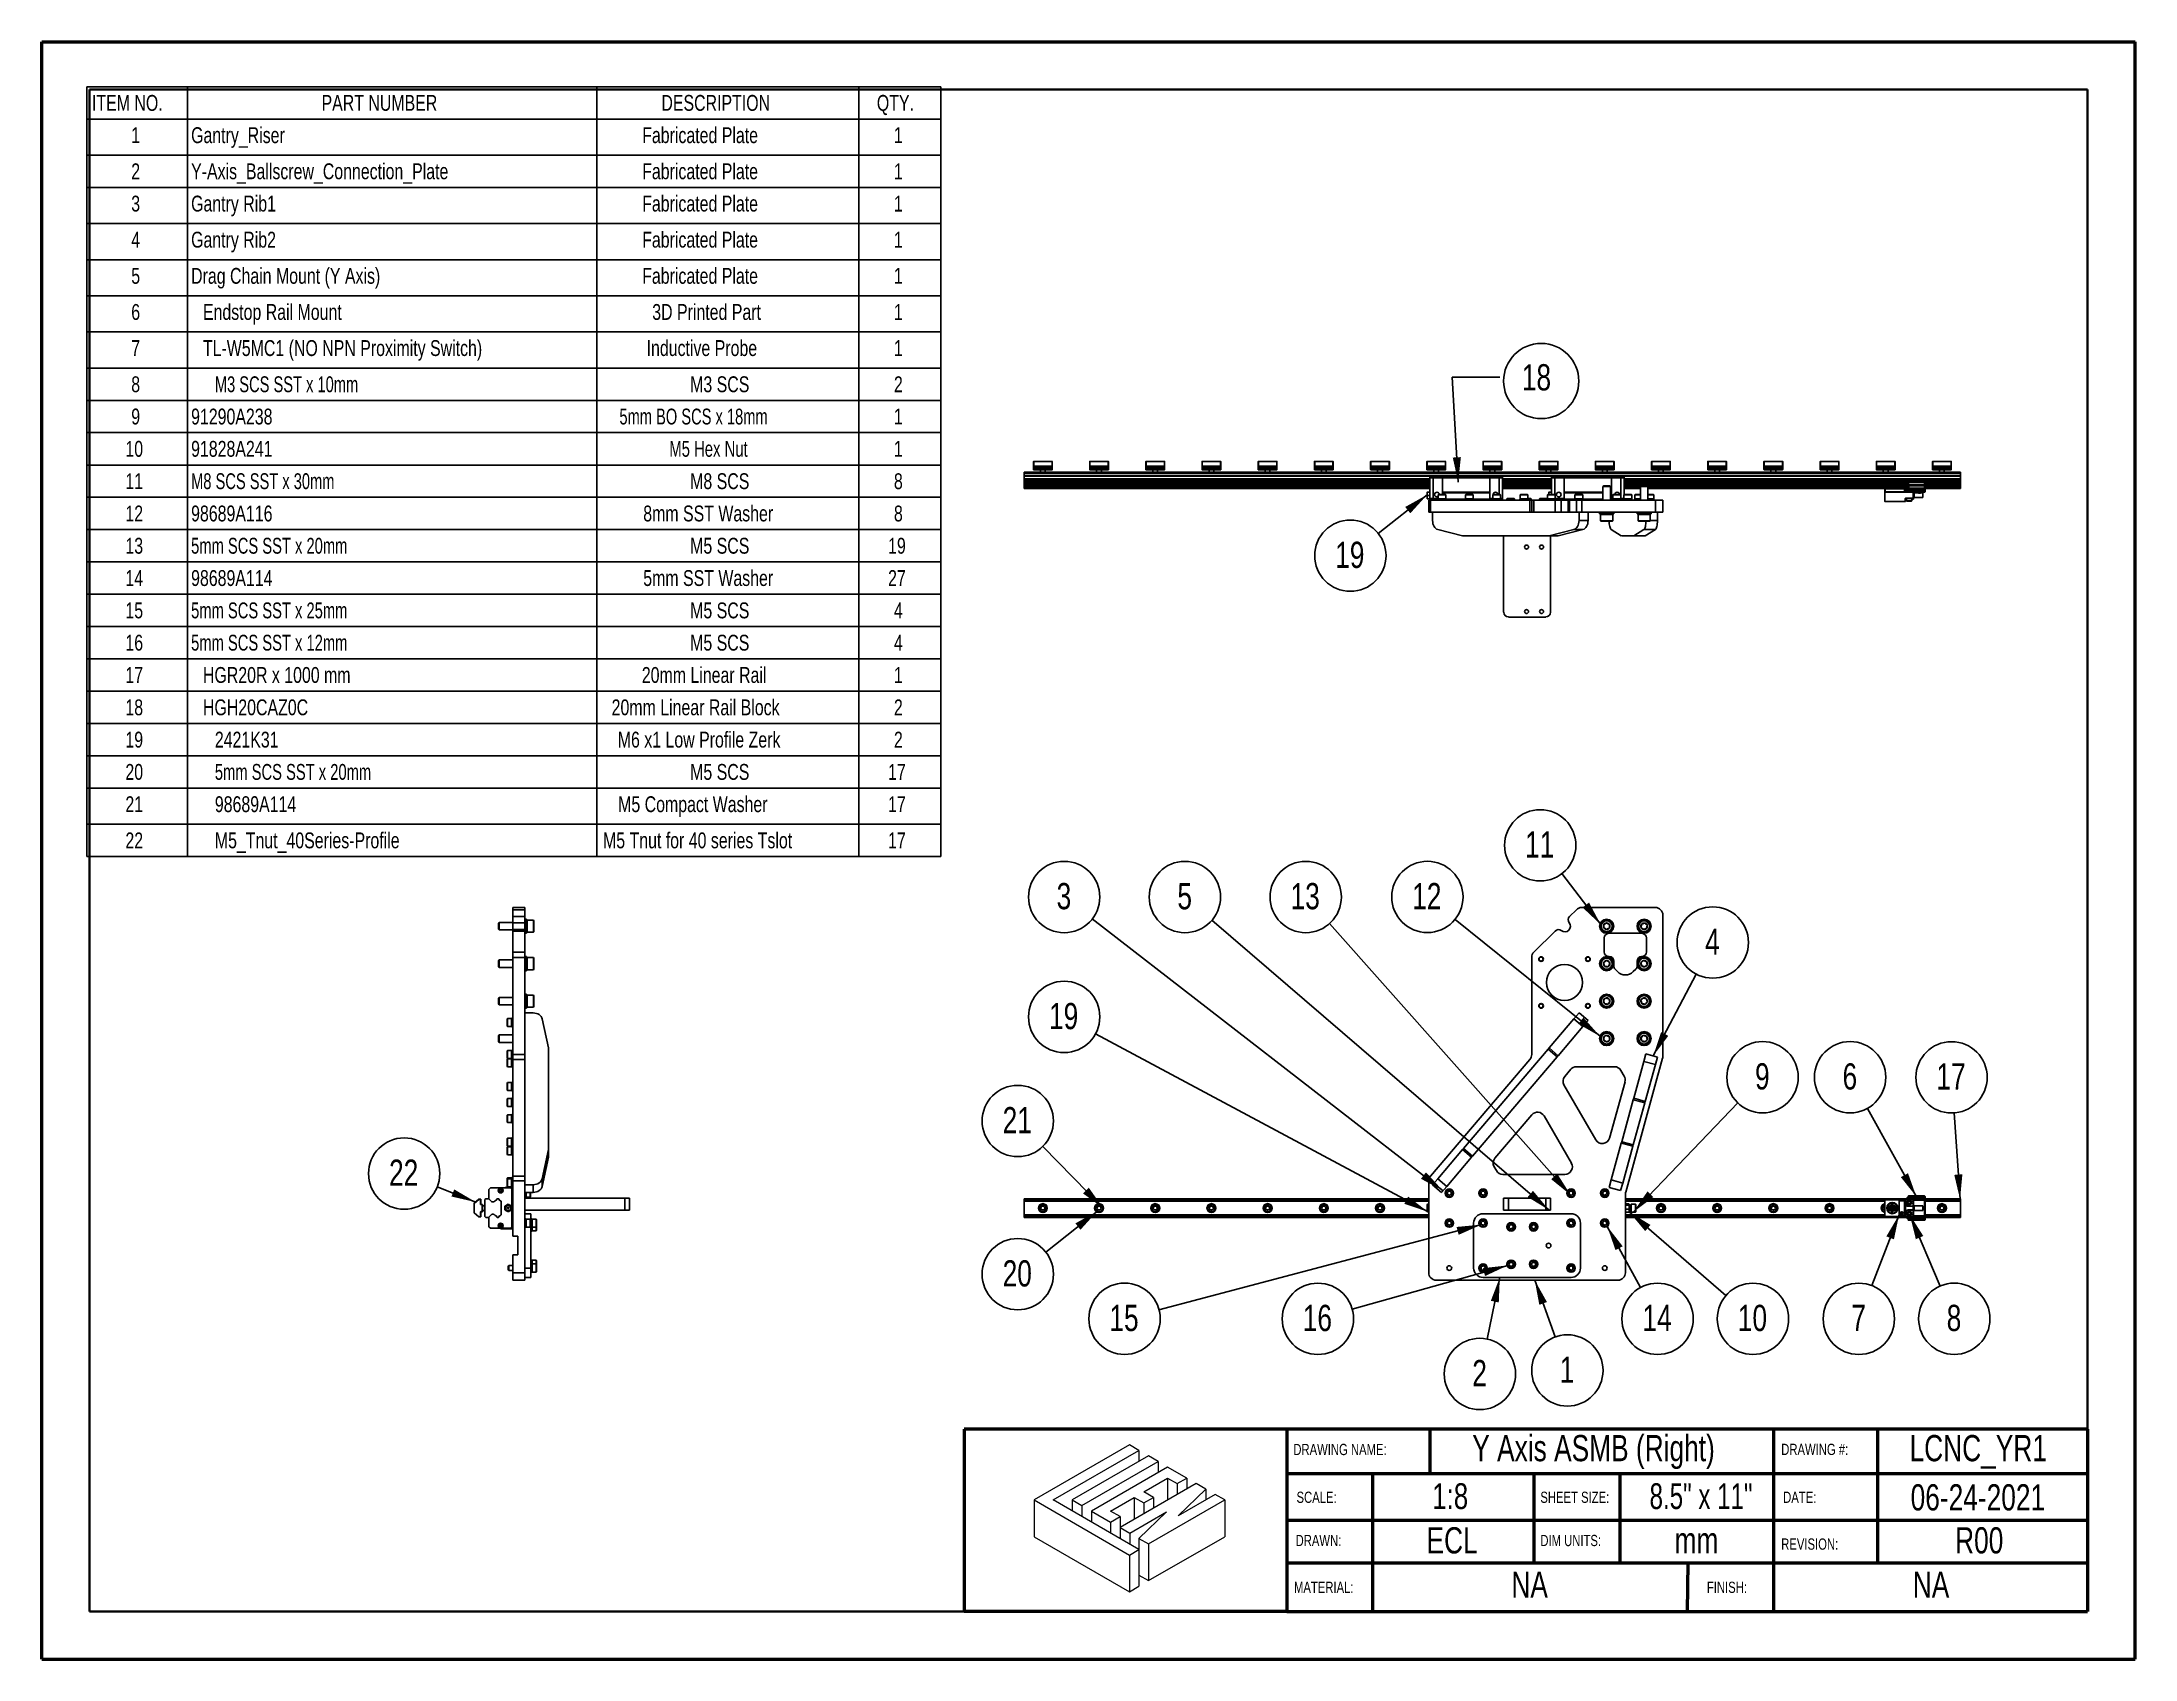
# Model space of a CAD drawing. Header units: millimetres. Extents: x 0 to 279, y 0 to 216.
import ezdxf

# ---------------------------------------------------------------- set-up
doc = ezdxf.new("R2010")
doc.units = ezdxf.units.MM
for name, color, linetype in [('DIM', 1, 'Continuous'), ('PAGE_BORDER', 7, 'Continuous'), ('TITLE_BLOCK_BORDER', 7, 'Continuous'), ('TITLE_BLOCK_TEXT', 8, 'Continuous')]:
    doc.layers.add(name, color=color, linetype=linetype)
doc.styles.add('SLDTEXTSTYLE0', font='TXT', dxfattribs={"width": 0.75})
doc.styles.add('SLDTEXTSTYLE1', font='TXT', dxfattribs={"width": 0.7})
doc.styles.add('SLDTEXTSTYLE2', font='TXT', dxfattribs={"width": 0.691176})
doc.styles.add('SLDTEXTSTYLE3', font='TXT', dxfattribs={"width": 0.694444})
doc.dimstyles.new('SLDDIMSTYLE0', dxfattribs={"dimtxt": 0.18, "dimasz": 3.302, "dimexe": 0, "dimexo": 0.0625, "dimgap": 0, "dimtad": 0, "dimtih": 1, "dimtoh": 1, "dimdec": 0, "dimrnd": 1e-09, "dimzin": 0, "dimdsep": 46, "dimtxsty": 'Standard', "dimsah": 1, "dimcen": 0.09, "dimadec": 0, "dimazin": 0, "dimtfac": 3.302, "dimtdec": 0, "dimtofl": 0, "dimtmove": 0, "dimatfit": 3, "dimfxl": 1, "dimfrac": 2, "dimtolj": 1, "dimtzin": 0, "dimarcsym": 0})

msp = doc.modelspace()

# ---------------------------------------------------------------- texts
at = {"layer": 'TITLE_BLOCK_TEXT'}
for s, insert, char_height, attachment_point, style in [('DRAWING NAME:', (167.04, 28.74), 1.5, 1, 'SLDTEXTSTYLE0'), ('Y Axis ASMB (Right)', (207.11, 29.92), 3.5, 2, 'SLDTEXTSTYLE0'), ('DRAWING #:', (232.16, 28.75), 1.5, 1, 'SLDTEXTSTYLE0'), ('LCNC_YR1', (258.46, 29.92), 3.5, 2, 'SLDTEXTSTYLE0'), ('SCALE:', (167.47, 22.36), 1.5, 1, 'SLDTEXTSTYLE0'), ('1:8', (187.98, 23.48), 3.44, 2, 'SLDTEXTSTYLE0'), ('SHEET SIZE:', (200.01, 22.36), 1.5, 1, 'SLDTEXTSTYLE0'), ('8.5" x 11"', (221.46, 23.48), 3.44, 2, 'SLDTEXTSTYLE1'), ('DATE:', (232.42, 22.36), 1.5, 1, 'SLDTEXTSTYLE0'), ('06-24-2021', (258.41, 23.35), 3.5, 2, 'SLDTEXTSTYLE0'), ('ECL', (188.23, 17.61), 3.5, 2, 'SLDTEXTSTYLE0'), ('mm', (220.85, 17.61), 3.5, 2, 'SLDTEXTSTYLE0'), ('R00', (258.59, 17.61), 3.5, 2, 'SLDTEXTSTYLE0'), ('DRAWN:', (167.34, 16.59), 1.5, 1, 'SLDTEXTSTYLE0'), ('DIM UNITS:', (200.01, 16.59), 1.5, 1, 'SLDTEXTSTYLE0'), ('REVISION:', (232.16, 16.11), 1.5, 1, 'SLDTEXTSTYLE0'), ('NA', (198.58, 11.69), 3.5, 2, 'SLDTEXTSTYLE0'), ('NA', (252.16, 11.69), 3.5, 2, 'SLDTEXTSTYLE0'), ('MATERIAL:', (167.13, 10.34), 1.5, 1, 'SLDTEXTSTYLE0'), ('FINISH:', (222.24, 10.34), 1.5, 1, 'SLDTEXTSTYLE0')]:
    msp.add_mtext(s, dxfattribs=dict(at, insert=insert, char_height=char_height, attachment_point=attachment_point, style=style))

# ---------------------------------------------------------------- blocks, each defined once
blk = doc.blocks.new('Lien3D Logo')
at = {"color": 7, "linetype": 'Continuous', "lineweight": 18}
for p, q in [((10.61, 16.33), (0, 10.21)), ((11.67, 15.71), (10.61, 16.33)), ((2.13, 10.21), (11.67, 15.71)), ((12.73, 15.1), (4.26, 10.21)), ((5.32, 9.59), (13.8, 14.49)), ((11.67, 15.71), (11.67, 14.49)), ((13.8, 14.49), (12.73, 15.1)), ((13.8, 14.49), (13.8, 13.26)), ((14.86, 13.87), (6.38, 8.98)), ((18.05, 12.03), (9.57, 7.13)), ((12.22, 11.12), (14.86, 12.64)), ((16.99, 12.64), (14.86, 13.87)), ((14.86, 12.64), (15.93, 12.03)), ((14.86, 12.64), (14.86, 10.19)), ((15.93, 12.03), (16.99, 12.64)), ((15.93, 12.03), (15.93, 10.8)), ((16.99, 12.64), (16.99, 11.42)), ((19.12, 11.42), (18.05, 12.03)), ((0, 10.21), (0, 6.12)), ((0, 10.21), (10.61, 4.08)), ((11.67, 4.7), (2.13, 10.21)), ((4.26, 10.21), (4.26, 8.98)), ((4.26, 10.21), (5.32, 9.59)), ((5.32, 9.59), (5.32, 8.36)), ((8.51, 8.98), (11.15, 10.5)), ((11.15, 10.5), (12.22, 9.89)), ((11.15, 10.5), (11.15, 8.05)), ((13.28, 10.5), (12.22, 11.12)), ((12.22, 9.89), (13.28, 10.5)), ((12.22, 9.89), (12.22, 8.66)), ((12.73, 5.31), (21.21, 10.21)), ((13.28, 10.5), (13.28, 9.28)), ((16.04, 8.45), (19.12, 11.42)), ((20.15, 10.82), (16.04, 8.45)), ((19.12, 11.42), (19.12, 10.22)), ((21.21, 10.21), (20.15, 10.82)), ((21.21, 10.21), (21.21, 6.12)), ((6.38, 8.98), (8.51, 7.75)), ((6.38, 8.98), (6.38, 7.75)), ((9.57, 8.36), (8.51, 8.98)), ((8.51, 7.75), (9.57, 8.36)), ((8.51, 7.75), (8.51, 6.52)), ((9.57, 8.36), (9.57, 7.13)), ((9.57, 7.13), (10.64, 6.52)), ((9.57, 7.13), (9.57, 5.91)), ((10.64, 6.52), (14.75, 8.89)), ((14.75, 8.89), (11.67, 5.93)), ((0, 6.12), (10.61, 0)), ((10.61, 4.08), (11.67, 4.7)), ((10.64, 6.52), (10.64, 5.29)), ((11.67, 5.93), (12.73, 5.31)), ((11.67, 5.93), (11.67, 4.7)), ((11.67, 4.7), (11.67, 0.61)), ((12.73, 1.23), (21.21, 6.12)), ((12.73, 5.31), (12.73, 1.23)), ((10.61, 4.08), (10.61, 0)), ((10.61, 0), (11.67, 0.61)), ((11.67, 1.84), (12.73, 1.23))]:
    blk.add_line(p, q, dxfattribs=at)
blk = doc.blocks.new('SW_TABLEANNOTATION_0')
at = {"layer": 'TITLE_BLOCK_TEXT', "color": 0}
for p, q in [((0, 0), (0, -102.76)), ((113.98, 0), (0, 0)), ((13.41, 0), (13.41, -4.31)), ((68.07, 0), (68.07, -4.31)), ((103.02, 0), (103.02, -4.31)), ((113.98, -102.76), (113.98, 0)), ((0, -4.31), (113.98, -4.31)), ((13.41, -4.31), (13.41, -102.76)), ((68.07, -4.31), (68.07, -102.76)), ((103.02, -4.31), (103.02, -102.76)), ((0, -9.13), (113.98, -9.13)), ((0, -13.45), (113.98, -13.45)), ((0, -18.27), (113.98, -18.27)), ((0, -23.09), (113.98, -23.09)), ((0, -27.91), (113.98, -27.91)), ((0, -32.74), (113.98, -32.74)), ((0, -37.56), (113.98, -37.56)), ((0, -41.87), (113.98, -41.87)), ((0, -46.18), (113.98, -46.18)), ((0, -50.5), (113.98, -50.5)), ((0, -54.81), (113.98, -54.81)), ((0, -59.12), (113.98, -59.12)), ((0, -63.43), (113.98, -63.43)), ((0, -67.75), (113.98, -67.75)), ((0, -72.06), (113.98, -72.06)), ((0, -76.37), (113.98, -76.37)), ((0, -80.69), (113.98, -80.69)), ((0, -85), (113.98, -85)), ((0, -89.31), (113.98, -89.31)), ((0, -93.62), (113.98, -93.62)), ((0, -98.45), (113.98, -98.45)), ((0, -102.76), (113.98, -102.76))]:
    blk.add_line(p, q, dxfattribs=at)
at = {"layer": 'TITLE_BLOCK_TEXT', "color": 0, "attachment_point": 1}
for s, insert, char_height, style in [('ITEM NO.', (0.68, -1.1), 2.117, 'SLDTEXTSTYLE0'), ('PART NUMBER', (31.32, -1.1), 2.1167, 'SLDTEXTSTYLE0'), ('DESCRIPTION', (76.68, -1.1), 2.1167, 'SLDTEXTSTYLE0'), ('QTY.', (105.44, -1.1), 2.117, 'SLDTEXTSTYLE0'), ('1', (5.92, -5.41), 2.12, 'SLDTEXTSTYLE0'), ('Gantry_Riser', (13.91, -5.41), 2.1167, 'SLDTEXTSTYLE0'), ('Fabricated Plate', (74.12, -5.41), 2.1167, 'SLDTEXTSTYLE0'), ('1', (107.72, -5.41), 2.12, 'SLDTEXTSTYLE0'), ('2', (5.92, -10.23), 2.12, 'SLDTEXTSTYLE0'), ('Y-Axis_Ballscrew_Connection_Plate', (13.91, -10.23), 2.1167, 'SLDTEXTSTYLE0'), ('Fabricated Plate', (74.12, -10.23), 2.1167, 'SLDTEXTSTYLE0'), ('1', (107.72, -10.23), 2.12, 'SLDTEXTSTYLE0'), ('3', (5.92, -14.54), 2.12, 'SLDTEXTSTYLE0'), ('Gantry Rib1', (13.91, -14.54), 2.1167, 'SLDTEXTSTYLE0'), ('Fabricated Plate', (74.12, -14.54), 2.1167, 'SLDTEXTSTYLE0'), ('1', (107.72, -14.54), 2.12, 'SLDTEXTSTYLE0'), ('4', (5.92, -19.36), 2.12, 'SLDTEXTSTYLE0'), ('Gantry Rib2', (13.91, -19.36), 2.1167, 'SLDTEXTSTYLE0'), ('Fabricated Plate', (74.12, -19.36), 2.1167, 'SLDTEXTSTYLE0'), ('1', (107.72, -19.36), 2.12, 'SLDTEXTSTYLE0'), ('5', (5.92, -24.19), 2.12, 'SLDTEXTSTYLE0'), ('Drag Chain Mount (Y Axis)', (13.91, -24.19), 2.1167, 'SLDTEXTSTYLE0'), ('Fabricated Plate', (74.12, -24.19), 2.1167, 'SLDTEXTSTYLE0'), ('1', (107.72, -24.19), 2.12, 'SLDTEXTSTYLE0'), ('6', (5.92, -29.01), 2.12, 'SLDTEXTSTYLE0'), ('Endstop Rail Mount', (15.49, -29.01), 2.1167, 'SLDTEXTSTYLE0'), ('3D Printed Part', (75.46, -29.01), 2.1167, 'SLDTEXTSTYLE0'), ('1', (107.72, -29.01), 2.12, 'SLDTEXTSTYLE0'), ('7', (5.92, -33.83), 2.12, 'SLDTEXTSTYLE0'), ('TL-W5MC1 (NO NPN Proximity Switch)', (15.49, -33.83), 2.1167, 'SLDTEXTSTYLE0'), ('Inductive Probe', (74.71, -33.83), 2.1167, 'SLDTEXTSTYLE0'), ('1', (107.72, -33.83), 2.12, 'SLDTEXTSTYLE0'), ('8', (5.92, -38.66), 2.12, 'SLDTEXTSTYLE0'), ('M3 SCS SST x 10mm', (17.08, -38.66), 2.1167, 'SLDTEXTSTYLE2'), ('M3 SCS', (80.52, -38.66), 2.117, 'SLDTEXTSTYLE0'), ('2', (107.72, -38.66), 2.12, 'SLDTEXTSTYLE0'), ('9', (5.92, -42.97), 2.12, 'SLDTEXTSTYLE0'), ('91290A238', (13.91, -42.97), 2.117, 'SLDTEXTSTYLE0'), ('5mm BO SCS x 18mm', (71.08, -42.97), 2.1167, 'SLDTEXTSTYLE2'), ('1', (107.72, -42.97), 2.12, 'SLDTEXTSTYLE0'), ('10', (5.14, -47.28), 2.117, 'SLDTEXTSTYLE0'), ('91828A241', (13.91, -47.28), 2.117, 'SLDTEXTSTYLE0'), ('M5 Hex Nut', (77.74, -47.28), 2.117, 'SLDTEXTSTYLE1'), ('1', (107.72, -47.28), 2.12, 'SLDTEXTSTYLE0'), ('11', (5.14, -51.6), 2.117, 'SLDTEXTSTYLE0'), ('M8 SCS SST x 30mm', (13.91, -51.6), 2.1167, 'SLDTEXTSTYLE2'), ('M8 SCS', (80.52, -51.6), 2.117, 'SLDTEXTSTYLE0'), ('8', (107.72, -51.6), 2.12, 'SLDTEXTSTYLE0'), ('12', (5.14, -55.91), 2.117, 'SLDTEXTSTYLE0'), ('98689A116', (13.91, -55.91), 2.117, 'SLDTEXTSTYLE0'), ('8mm SST Washer', (74.26, -55.91), 2.1167, 'SLDTEXTSTYLE0'), ('8', (107.72, -55.91), 2.12, 'SLDTEXTSTYLE0'), ('13', (5.14, -60.22), 2.117, 'SLDTEXTSTYLE0'), ('5mm SCS SST x 20mm', (13.91, -60.22), 2.1167, 'SLDTEXTSTYLE3'), ('M5 SCS', (80.52, -60.22), 2.117, 'SLDTEXTSTYLE0'), ('19', (106.94, -60.22), 2.117, 'SLDTEXTSTYLE0'), ('14', (5.14, -64.53), 2.117, 'SLDTEXTSTYLE0'), ('98689A114', (13.91, -64.53), 2.117, 'SLDTEXTSTYLE0'), ('5mm SST Washer', (74.26, -64.53), 2.1167, 'SLDTEXTSTYLE0'), ('27', (106.94, -64.53), 2.117, 'SLDTEXTSTYLE0'), ('15', (5.14, -68.85), 2.117, 'SLDTEXTSTYLE0'), ('5mm SCS SST x 25mm', (13.91, -68.85), 2.1167, 'SLDTEXTSTYLE3'), ('M5 SCS', (80.52, -68.85), 2.117, 'SLDTEXTSTYLE0'), ('4', (107.72, -68.85), 2.12, 'SLDTEXTSTYLE0'), ('16', (5.14, -73.16), 2.117, 'SLDTEXTSTYLE0'), ('5mm SCS SST x 12mm', (13.91, -73.16), 2.1167, 'SLDTEXTSTYLE3'), ('M5 SCS', (80.52, -73.16), 2.117, 'SLDTEXTSTYLE0'), ('4', (107.72, -73.16), 2.12, 'SLDTEXTSTYLE0'), ('17', (5.14, -77.47), 2.117, 'SLDTEXTSTYLE0'), ('HGR20R x 1000 mm', (15.49, -77.47), 2.1167, 'SLDTEXTSTYLE0'), ('20mm Linear Rail', (74.07, -77.47), 2.1167, 'SLDTEXTSTYLE0'), ('1', (107.72, -77.47), 2.12, 'SLDTEXTSTYLE0'), ('18', (5.14, -81.79), 2.117, 'SLDTEXTSTYLE0'), ('HGH20CAZ0C', (15.49, -81.79), 2.117, 'SLDTEXTSTYLE0'), ('20mm Linear Rail Block', (70.04, -81.79), 2.1167, 'SLDTEXTSTYLE0'), ('2', (107.72, -81.79), 2.12, 'SLDTEXTSTYLE0'), ('19', (5.14, -86.1), 2.117, 'SLDTEXTSTYLE0'), ('2421K31', (17.08, -86.1), 2.117, 'SLDTEXTSTYLE0'), ('M6 x1 Low Profile Zerk', (70.86, -86.1), 2.1167, 'SLDTEXTSTYLE0'), ('2', (107.72, -86.1), 2.12, 'SLDTEXTSTYLE0'), ('20', (5.14, -90.41), 2.117, 'SLDTEXTSTYLE0'), ('5mm SCS SST x 20mm', (17.08, -90.41), 2.1167, 'SLDTEXTSTYLE3'), ('M5 SCS', (80.52, -90.41), 2.117, 'SLDTEXTSTYLE0'), ('17', (106.94, -90.41), 2.117, 'SLDTEXTSTYLE0'), ('21', (5.14, -94.72), 2.117, 'SLDTEXTSTYLE0'), ('98689A114', (17.08, -94.72), 2.117, 'SLDTEXTSTYLE0'), ('M5 Compact Washer', (70.91, -94.72), 2.1167, 'SLDTEXTSTYLE0'), ('17', (106.94, -94.72), 2.117, 'SLDTEXTSTYLE0'), ('22', (5.14, -99.55), 2.117, 'SLDTEXTSTYLE0'), ('M5_Tnut_40Series-Profile', (17.08, -99.55), 2.1167, 'SLDTEXTSTYLE0'), ('M5 Tnut for 40 series Tslot', (68.89, -99.55), 2.1167, 'SLDTEXTSTYLE0'), ('17', (106.94, -99.55), 2.117, 'SLDTEXTSTYLE0')]:
    blk.add_mtext(s, dxfattribs=dict(at, insert=insert, char_height=char_height, style=style))
blk = doc.blocks.new('SW_NOTE_0')
at = {"layer": 'DIM', "color": 0}
blk.add_circle((-3.76, 2.91), 4.76, dxfattribs=at)
at = {"layer": 'DIM', "color": 0, "insert": (-3.79, 4.78), "char_height": 3.5, "attachment_point": 2, "style": 'SLDTEXTSTYLE0'}
blk.add_mtext('3', dxfattribs=at)
blk = doc.blocks.new('SW_NOTE_1')
at = {"layer": 'DIM', "color": 0}
blk.add_circle((-3.61, 3.1), 4.76, dxfattribs=at)
at = {"layer": 'DIM', "color": 0, "insert": (-3.64, 4.96), "char_height": 3.5, "attachment_point": 2, "style": 'SLDTEXTSTYLE0'}
blk.add_mtext('5', dxfattribs=at)
blk = doc.blocks.new('SW_NOTE_2')
at = {"layer": 'DIM', "color": 0}
blk.add_circle((-2.88, 3.78), 4.76, dxfattribs=at)
at = {"layer": 'DIM', "color": 0, "insert": (-2.95, 5.64), "char_height": 3.5, "attachment_point": 2, "style": 'SLDTEXTSTYLE0'}
blk.add_mtext('11', dxfattribs=at)
blk = doc.blocks.new('SW_NOTE_3')
at = {"layer": 'DIM', "color": 0}
blk.add_circle((-3.7, 2.99), 4.76, dxfattribs=at)
at = {"layer": 'DIM', "color": 0, "insert": (-3.77, 4.85), "char_height": 3.5, "attachment_point": 2, "style": 'SLDTEXTSTYLE0'}
blk.add_mtext('12', dxfattribs=at)
blk = doc.blocks.new('SW_NOTE_4')
at = {"layer": 'DIM', "color": 0}
blk.add_circle((2.21, 4.21), 4.76, dxfattribs=at)
at = {"layer": 'DIM', "color": 0, "insert": (2.17, 6.07), "char_height": 3.5, "attachment_point": 2, "style": 'SLDTEXTSTYLE0'}
blk.add_mtext('4', dxfattribs=at)
blk = doc.blocks.new('SW_NOTE_5')
at = {"layer": 'DIM', "color": 0}
blk.add_circle((3.29, 3.43), 4.76, dxfattribs=at)
at = {"layer": 'DIM', "color": 0, "insert": (3.26, 5.3), "char_height": 3.5, "attachment_point": 2, "style": 'SLDTEXTSTYLE0'}
blk.add_mtext('9', dxfattribs=at)
blk = doc.blocks.new('SW_NOTE_6')
at = {"layer": 'DIM', "color": 0}
blk.add_circle((1.87, -4.37), 4.76, dxfattribs=at)
at = {"layer": 'DIM', "color": 0, "insert": (1.83, -2.51), "char_height": 3.5, "attachment_point": 2, "style": 'SLDTEXTSTYLE0'}
blk.add_mtext('8', dxfattribs=at)
blk = doc.blocks.new('SW_NOTE_7')
at = {"layer": 'DIM', "color": 0}
blk.add_circle((-2.31, 4.16), 4.76, dxfattribs=at)
at = {"layer": 'DIM', "color": 0, "insert": (-2.34, 6.02), "char_height": 3.5, "attachment_point": 2, "style": 'SLDTEXTSTYLE0'}
blk.add_mtext('6', dxfattribs=at)
blk = doc.blocks.new('SW_NOTE_8')
at = {"layer": 'DIM', "color": 0}
blk.add_circle((-0.33, 4.74), 4.76, dxfattribs=at)
at = {"layer": 'DIM', "color": 0, "insert": (-0.4, 6.61), "char_height": 3.5, "attachment_point": 2, "style": 'SLDTEXTSTYLE0'}
blk.add_mtext('17', dxfattribs=at)
blk = doc.blocks.new('SW_NOTE_9')
at = {"layer": 'DIM', "color": 0}
blk.add_circle((-1.72, -4.44), 4.76, dxfattribs=at)
at = {"layer": 'DIM', "color": 0, "insert": (-1.75, -2.57), "char_height": 3.5, "attachment_point": 2, "style": 'SLDTEXTSTYLE0'}
blk.add_mtext('7', dxfattribs=at)
blk = doc.blocks.new('SW_NOTE_10')
at = {"layer": 'DIM', "color": 0}
blk.add_circle((3.6, -3.11), 4.76, dxfattribs=at)
at = {"layer": 'DIM', "color": 0, "insert": (3.53, -1.24), "char_height": 3.5, "attachment_point": 2, "style": 'SLDTEXTSTYLE0'}
blk.add_mtext('10', dxfattribs=at)
blk = doc.blocks.new('SW_NOTE_11')
at = {"layer": 'DIM', "color": 0}
blk.add_circle((-3.16, 3.55), 4.76, dxfattribs=at)
at = {"layer": 'DIM', "color": 0, "insert": (-3.23, 5.42), "char_height": 3.5, "attachment_point": 2, "style": 'SLDTEXTSTYLE0'}
blk.add_mtext('13', dxfattribs=at)
blk = doc.blocks.new('SW_NOTE_12')
at = {"layer": 'DIM', "color": 0}
blk.add_circle((2.28, -4.18), 4.76, dxfattribs=at)
at = {"layer": 'DIM', "color": 0, "insert": (2.21, -2.31), "char_height": 3.5, "attachment_point": 2, "style": 'SLDTEXTSTYLE0'}
blk.add_mtext('14', dxfattribs=at)
blk = doc.blocks.new('SW_NOTE_13')
at = {"layer": 'DIM', "color": 0}
blk.add_circle((-0.96, -4.66), 4.76, dxfattribs=at)
at = {"layer": 'DIM', "color": 0, "insert": (-1, -2.79), "char_height": 3.5, "attachment_point": 2, "style": 'SLDTEXTSTYLE0'}
blk.add_mtext('2', dxfattribs=at)
blk = doc.blocks.new('SW_NOTE_14')
at = {"layer": 'DIM', "color": 0}
blk.add_circle((1.62, -4.47), 4.76, dxfattribs=at)
at = {"layer": 'DIM', "color": 0, "insert": (1.58, -2.61), "char_height": 3.5, "attachment_point": 2, "style": 'SLDTEXTSTYLE0'}
blk.add_mtext('1', dxfattribs=at)
blk = doc.blocks.new('SW_NOTE_15')
at = {"layer": 'DIM', "color": 0}
blk.add_circle((-4.58, -1.29), 4.76, dxfattribs=at)
at = {"layer": 'DIM', "color": 0, "insert": (-4.65, 0.58), "char_height": 3.5, "attachment_point": 2, "style": 'SLDTEXTSTYLE0'}
blk.add_mtext('16', dxfattribs=at)
blk = doc.blocks.new('SW_NOTE_16')
at = {"layer": 'DIM', "color": 0}
blk.add_circle((-4.6, -1.21), 4.76, dxfattribs=at)
at = {"layer": 'DIM', "color": 0, "insert": (-4.67, 0.65), "char_height": 3.5, "attachment_point": 2, "style": 'SLDTEXTSTYLE0'}
blk.add_mtext('15', dxfattribs=at)
blk = doc.blocks.new('SW_NOTE_17')
at = {"layer": 'DIM', "color": 0}
blk.add_circle((-4.19, 2.25), 4.76, dxfattribs=at)
at = {"layer": 'DIM', "color": 0, "insert": (-4.26, 4.11), "char_height": 3.5, "attachment_point": 2, "style": 'SLDTEXTSTYLE0'}
blk.add_mtext('19', dxfattribs=at)
blk = doc.blocks.new('SW_NOTE_18')
at = {"layer": 'DIM', "color": 0}
blk.add_circle((-3.73, -2.95), 4.76, dxfattribs=at)
at = {"layer": 'DIM', "color": 0, "insert": (-3.8, -1.09), "char_height": 3.5, "attachment_point": 2, "style": 'SLDTEXTSTYLE0'}
blk.add_mtext('20', dxfattribs=at)
blk = doc.blocks.new('SW_NOTE_19')
at = {"layer": 'DIM', "color": 0}
blk.add_circle((-3.33, 3.4), 4.76, dxfattribs=at)
at = {"layer": 'DIM', "color": 0, "insert": (-3.4, 5.26), "char_height": 3.5, "attachment_point": 2, "style": 'SLDTEXTSTYLE0'}
blk.add_mtext('21', dxfattribs=at)
blk = doc.blocks.new('SW_NOTE_20')
at = {"layer": 'DIM', "color": 0}
blk.add_circle((-3.73, -2.95), 4.76, dxfattribs=at)
at = {"layer": 'DIM', "color": 0, "insert": (-3.8, -1.09), "char_height": 3.5, "attachment_point": 2, "style": 'SLDTEXTSTYLE0'}
blk.add_mtext('19', dxfattribs=at)
blk = doc.blocks.new('SW_NOTE_21')
at = {"layer": 'DIM', "color": 0}
blk.add_circle((5.54, -0.52), 5.02, dxfattribs=at)
at = {"layer": 'DIM', "color": 0, "insert": (2.95, 1.73), "char_height": 3.5, "attachment_point": 1, "style": 'SLDTEXTSTYLE0'}
blk.add_mtext('18', dxfattribs=at)
blk = doc.blocks.new('SW_NOTE_22')
at = {"layer": 'DIM', "color": 0}
blk.add_circle((-4.42, 1.76), 4.76, dxfattribs=at)
at = {"layer": 'DIM', "color": 0, "insert": (-4.49, 3.63), "char_height": 3.5, "attachment_point": 2, "style": 'SLDTEXTSTYLE0'}
blk.add_mtext('22', dxfattribs=at)

# ---------------------------------------------------------------- linework, layer by layer
at = {"color": 7, "linetype": 'Continuous', "lineweight": 50}
for p, q in [((0, 0), (0, 215.9)), ((0, 215.9), (279.4, 215.9)), ((279.4, 0), (279.4, 215.9)), ((0, 0), (279.4, 0))]:
    msp.add_line(p, q, dxfattribs=at)
at = {"color": 7, "linetype": 'Continuous', "lineweight": 25}
for p, q in [((132.36, 159.24), (132.36, 159.87)), ((132.39, 159.89), (132.39, 159.9)), ((132.39, 159.9), (134.83, 159.9)), ((132.39, 159.89), (132.39, 159.26)), ((134.83, 159.89), (132.39, 159.89)), ((132.39, 159.24), (132.39, 159.26)), ((132.39, 159.26), (134.83, 159.26)), ((134.83, 159.9), (134.83, 159.89)), ((134.83, 159.26), (134.83, 159.89)), ((134.83, 159.26), (134.83, 159.24)), ((134.86, 159.87), (134.86, 159.24)), ((139.86, 159.24), (139.86, 159.87)), ((139.89, 159.89), (139.89, 159.9)), ((139.89, 159.9), (142.33, 159.9)), ((139.89, 159.89), (139.89, 159.26)), ((142.33, 159.89), (139.89, 159.89)), ((139.89, 159.24), (139.89, 159.26)), ((139.89, 159.26), (142.33, 159.26)), ((142.33, 159.9), (142.33, 159.89)), ((142.33, 159.26), (142.33, 159.89)), ((142.33, 159.26), (142.33, 159.24)), ((142.36, 159.87), (142.36, 159.24)), ((147.36, 159.24), (147.36, 159.87)), ((147.39, 159.89), (147.39, 159.9)), ((147.39, 159.9), (149.83, 159.9)), ((147.39, 159.89), (147.39, 159.26)), ((149.83, 159.89), (147.39, 159.89)), ((147.39, 159.24), (147.39, 159.26)), ((147.39, 159.26), (149.83, 159.26)), ((149.83, 159.9), (149.83, 159.89)), ((149.83, 159.26), (149.83, 159.89)), ((149.83, 159.26), (149.83, 159.24)), ((149.86, 159.87), (149.86, 159.24)), ((154.86, 159.24), (154.86, 159.87)), ((154.89, 159.89), (154.89, 159.9)), ((154.89, 159.9), (157.33, 159.9)), ((157.33, 159.89), (154.89, 159.89)), ((154.89, 159.89), (154.89, 159.26)), ((154.89, 159.24), (154.89, 159.26)), ((154.89, 159.26), (157.33, 159.26)), ((157.33, 159.9), (157.33, 159.89)), ((157.33, 159.26), (157.33, 159.89)), ((157.33, 159.26), (157.33, 159.24)), ((157.36, 159.87), (157.36, 159.24)), ((162.36, 159.24), (162.36, 159.87)), ((162.39, 159.89), (162.39, 159.9)), ((162.39, 159.9), (164.83, 159.9)), ((162.39, 159.89), (162.39, 159.26)), ((164.83, 159.89), (162.39, 159.89)), ((162.39, 159.24), (162.39, 159.26)), ((162.39, 159.26), (164.83, 159.26)), ((164.83, 159.9), (164.83, 159.89)), ((164.83, 159.26), (164.83, 159.89)), ((164.83, 159.26), (164.83, 159.24)), ((164.86, 159.87), (164.86, 159.24)), ((169.86, 159.24), (169.86, 159.87)), ((169.89, 159.89), (169.89, 159.9)), ((169.89, 159.9), (172.33, 159.9)), ((169.89, 159.89), (169.89, 159.26)), ((172.33, 159.89), (169.89, 159.89)), ((169.89, 159.24), (169.89, 159.26)), ((169.89, 159.26), (172.33, 159.26)), ((172.33, 159.9), (172.33, 159.89)), ((172.33, 159.26), (172.33, 159.89)), ((172.33, 159.26), (172.33, 159.24)), ((172.36, 159.87), (172.36, 159.24)), ((177.36, 159.24), (177.36, 159.87)), ((177.39, 159.89), (177.39, 159.9)), ((177.39, 159.9), (179.83, 159.9)), ((179.83, 159.89), (177.39, 159.89)), ((177.39, 159.89), (177.39, 159.26)), ((177.39, 159.24), (177.39, 159.26)), ((177.39, 159.26), (179.83, 159.26)), ((179.83, 159.9), (179.83, 159.89)), ((179.83, 159.26), (179.83, 159.89)), ((179.83, 159.26), (179.83, 159.24)), ((179.86, 159.87), (179.86, 159.24)), ((184.86, 159.24), (184.86, 159.87)), ((184.89, 159.89), (184.89, 159.9)), ((184.89, 159.9), (187.33, 159.9)), ((187.33, 159.89), (184.89, 159.89)), ((184.89, 159.89), (184.89, 159.26)), ((184.89, 159.24), (184.89, 159.26)), ((184.89, 159.26), (187.33, 159.26)), ((187.33, 159.9), (187.33, 159.89)), ((187.33, 159.26), (187.33, 159.89)), ((187.33, 159.26), (187.33, 159.24)), ((187.36, 159.87), (187.36, 159.24)), ((192.36, 159.24), (192.36, 159.87)), ((192.39, 159.89), (192.39, 159.9)), ((192.39, 159.9), (194.83, 159.9)), ((194.83, 159.89), (192.39, 159.89)), ((192.39, 159.89), (192.39, 159.26)), ((192.39, 159.24), (192.39, 159.26)), ((192.39, 159.26), (194.83, 159.26)), ((194.83, 159.9), (194.83, 159.89)), ((194.83, 159.26), (194.83, 159.89)), ((194.83, 159.26), (194.83, 159.24)), ((194.86, 159.87), (194.86, 159.24)), ((199.86, 159.24), (199.86, 159.87)), ((199.89, 159.89), (199.89, 159.9)), ((199.89, 159.9), (202.33, 159.9)), ((202.33, 159.89), (199.89, 159.89)), ((199.89, 159.89), (199.89, 159.26)), ((199.89, 159.24), (199.89, 159.26)), ((199.89, 159.26), (202.33, 159.26)), ((202.33, 159.9), (202.33, 159.89)), ((202.33, 159.26), (202.33, 159.89)), ((202.33, 159.26), (202.33, 159.24)), ((202.36, 159.87), (202.36, 159.24)), ((207.36, 159.24), (207.36, 159.87)), ((207.39, 159.89), (207.39, 159.9)), ((207.39, 159.9), (209.83, 159.9)), ((207.39, 159.89), (207.39, 159.26)), ((209.83, 159.89), (207.39, 159.89)), ((207.39, 159.24), (207.39, 159.26)), ((207.39, 159.26), (209.83, 159.26)), ((209.83, 159.9), (209.83, 159.89)), ((209.83, 159.26), (209.83, 159.89)), ((209.83, 159.26), (209.83, 159.24)), ((209.86, 159.87), (209.86, 159.24)), ((214.86, 159.24), (214.86, 159.87)), ((214.89, 159.89), (214.89, 159.9)), ((214.89, 159.9), (217.33, 159.9)), ((217.33, 159.89), (214.89, 159.89)), ((214.89, 159.89), (214.89, 159.26)), ((214.89, 159.24), (214.89, 159.26)), ((214.89, 159.26), (217.33, 159.26)), ((217.33, 159.9), (217.33, 159.89)), ((217.33, 159.26), (217.33, 159.89)), ((217.33, 159.26), (217.33, 159.24)), ((217.36, 159.87), (217.36, 159.24)), ((222.36, 159.24), (222.36, 159.87)), ((222.39, 159.89), (222.39, 159.9)), ((222.39, 159.9), (224.83, 159.9)), ((224.83, 159.89), (222.39, 159.89)), ((222.39, 159.89), (222.39, 159.26)), ((222.39, 159.24), (222.39, 159.26)), ((222.39, 159.26), (224.83, 159.26)), ((224.83, 159.9), (224.83, 159.89)), ((224.83, 159.26), (224.83, 159.89)), ((224.83, 159.26), (224.83, 159.24)), ((224.86, 159.87), (224.86, 159.24)), ((229.86, 159.24), (229.86, 159.87)), ((229.89, 159.89), (229.89, 159.9)), ((229.89, 159.9), (232.33, 159.9)), ((229.89, 159.89), (229.89, 159.26)), ((232.33, 159.89), (229.89, 159.89)), ((229.89, 159.24), (229.89, 159.26)), ((229.89, 159.26), (232.33, 159.26)), ((232.33, 159.9), (232.33, 159.89)), ((232.33, 159.26), (232.33, 159.89)), ((232.33, 159.26), (232.33, 159.24)), ((232.36, 159.87), (232.36, 159.24)), ((237.36, 159.24), (237.36, 159.87)), ((237.39, 159.89), (237.39, 159.9)), ((237.39, 159.9), (239.83, 159.9)), ((239.83, 159.89), (237.39, 159.89)), ((237.39, 159.89), (237.39, 159.26)), ((237.39, 159.24), (237.39, 159.26)), ((237.39, 159.26), (239.83, 159.26)), ((239.83, 159.9), (239.83, 159.89)), ((239.83, 159.26), (239.83, 159.89)), ((239.83, 159.26), (239.83, 159.24)), ((239.86, 159.87), (239.86, 159.24)), ((244.86, 159.24), (244.86, 159.87)), ((244.89, 159.89), (244.89, 159.9)), ((244.89, 159.9), (247.33, 159.9)), ((244.89, 159.89), (244.89, 159.26)), ((247.33, 159.89), (244.89, 159.89)), ((244.89, 159.24), (244.89, 159.26)), ((244.89, 159.26), (247.33, 159.26)), ((247.33, 159.9), (247.33, 159.89)), ((247.33, 159.26), (247.33, 159.89)), ((247.33, 159.26), (247.33, 159.24)), ((247.36, 159.87), (247.36, 159.24)), ((252.36, 159.24), (252.36, 159.87)), ((252.39, 159.89), (252.39, 159.9)), ((252.39, 159.9), (254.83, 159.9)), ((254.83, 159.89), (252.39, 159.89)), ((252.39, 159.89), (252.39, 159.26)), ((252.39, 159.24), (252.39, 159.26)), ((252.39, 159.26), (254.83, 159.26)), ((254.83, 159.9), (254.83, 159.89)), ((254.83, 159.26), (254.83, 159.89)), ((254.83, 159.26), (254.83, 159.24)), ((254.86, 159.87), (254.86, 159.24)), ((131.11, 158.46), (256.11, 158.46)), ((131.11, 158.34), (131.11, 158.46)), ((131.11, 158.34), (256.11, 158.34)), ((131.11, 158), (131.11, 158.34)), ((131.11, 158), (256.11, 158)), ((131.11, 157.92), (131.11, 158)), ((131.11, 157.92), (256.11, 157.92)), ((131.11, 157.56), (131.11, 157.92)), ((131.11, 157.48), (131.11, 157.56)), ((131.11, 157.28), (131.11, 157.48)), ((131.11, 157.19), (131.11, 157.28)), ((131.11, 157.1), (131.11, 157.19)), ((131.11, 157.1), (185.27, 157.1)), ((131.11, 157.06), (131.11, 157.1)), ((131.11, 157.06), (185.27, 157.06)), ((131.11, 156.86), (131.11, 157.06)), ((131.11, 156.84), (131.11, 156.86)), ((131.11, 156.82), (131.11, 156.84)), ((131.11, 156.78), (131.11, 156.82)), ((131.11, 156.65), (131.11, 156.78)), ((131.11, 156.6), (131.11, 156.65)), ((131.11, 156.58), (131.11, 156.6)), ((131.11, 156.58), (185.27, 156.58)), ((131.11, 156.56), (131.11, 156.58)), ((131.11, 156.37), (131.11, 156.56)), ((132.36, 159.03), (132.36, 159.24)), ((132.39, 159.24), (132.36, 159.24)), ((132.39, 159.03), (132.36, 159.03)), ((132.36, 158.81), (132.36, 159.03)), ((132.36, 158.81), (132.39, 158.81)), ((132.39, 159.24), (132.39, 159.03)), ((134.83, 159.24), (132.39, 159.24)), ((132.39, 159.03), (134.83, 159.03)), ((132.39, 159.03), (132.39, 159)), ((134.83, 159), (132.39, 159)), ((132.39, 159), (132.39, 158.81)), ((132.39, 158.81), (134.83, 158.81)), ((132.39, 158.78), (132.39, 158.81)), ((134.83, 158.78), (132.39, 158.78)), ((133.29, 158.78), (133.29, 158.46)), ((133.92, 158.46), (133.92, 158.78)), ((134.83, 159.03), (134.83, 159.24)), ((134.86, 159.24), (134.83, 159.24)), ((134.83, 159), (134.83, 159.03)), ((134.86, 159.03), (134.83, 159.03)), ((134.83, 158.81), (134.83, 159)), ((134.83, 158.81), (134.86, 158.81)), ((134.83, 158.81), (134.83, 158.78)), ((134.86, 159.24), (134.86, 159.03)), ((134.86, 159.03), (134.86, 158.81)), ((139.86, 159.03), (139.86, 159.24)), ((139.89, 159.24), (139.86, 159.24)), ((139.89, 159.03), (139.86, 159.03)), ((139.86, 158.81), (139.86, 159.03)), ((139.86, 158.81), (139.89, 158.81)), ((139.89, 159.24), (139.89, 159.03)), ((142.33, 159.24), (139.89, 159.24)), ((139.89, 159.03), (142.33, 159.03)), ((139.89, 159.03), (139.89, 159)), ((142.33, 159), (139.89, 159)), ((139.89, 159), (139.89, 158.81)), ((139.89, 158.81), (142.33, 158.81)), ((139.89, 158.78), (139.89, 158.81)), ((142.33, 158.78), (139.89, 158.78)), ((140.79, 158.78), (140.79, 158.46)), ((141.42, 158.46), (141.42, 158.78)), ((142.33, 159.03), (142.33, 159.24)), ((142.36, 159.24), (142.33, 159.24)), ((142.33, 159), (142.33, 159.03)), ((142.36, 159.03), (142.33, 159.03)), ((142.33, 158.81), (142.33, 159)), ((142.33, 158.81), (142.36, 158.81)), ((142.33, 158.81), (142.33, 158.78)), ((142.36, 159.24), (142.36, 159.03)), ((142.36, 159.03), (142.36, 158.81)), ((147.36, 159.03), (147.36, 159.24)), ((147.39, 159.24), (147.36, 159.24)), ((147.39, 159.03), (147.36, 159.03)), ((147.36, 158.81), (147.36, 159.03)), ((147.36, 158.81), (147.39, 158.81)), ((147.39, 159.24), (147.39, 159.03)), ((149.83, 159.24), (147.39, 159.24)), ((147.39, 159.03), (149.83, 159.03)), ((147.39, 159.03), (147.39, 159)), ((149.83, 159), (147.39, 159)), ((147.39, 159), (147.39, 158.81)), ((147.39, 158.81), (149.83, 158.81)), ((147.39, 158.78), (147.39, 158.81)), ((149.83, 158.78), (147.39, 158.78)), ((148.29, 158.78), (148.29, 158.46)), ((148.92, 158.46), (148.92, 158.78)), ((149.83, 159.03), (149.83, 159.24)), ((149.86, 159.24), (149.83, 159.24)), ((149.83, 159), (149.83, 159.03)), ((149.86, 159.03), (149.83, 159.03)), ((149.83, 158.81), (149.83, 159)), ((149.83, 158.81), (149.86, 158.81)), ((149.83, 158.81), (149.83, 158.78)), ((149.86, 159.24), (149.86, 159.03)), ((149.86, 159.03), (149.86, 158.81)), ((154.86, 159.03), (154.86, 159.24)), ((154.89, 159.24), (154.86, 159.24)), ((154.89, 159.03), (154.86, 159.03)), ((154.86, 158.81), (154.86, 159.03)), ((154.86, 158.81), (154.89, 158.81)), ((154.89, 159.24), (154.89, 159.03)), ((157.33, 159.24), (154.89, 159.24)), ((154.89, 159.03), (157.33, 159.03)), ((154.89, 159.03), (154.89, 159)), ((157.33, 159), (154.89, 159)), ((154.89, 159), (154.89, 158.81)), ((154.89, 158.81), (157.33, 158.81)), ((154.89, 158.78), (154.89, 158.81)), ((157.33, 158.78), (154.89, 158.78)), ((155.79, 158.78), (155.79, 158.46)), ((156.42, 158.46), (156.42, 158.78)), ((157.33, 159.03), (157.33, 159.24)), ((157.36, 159.24), (157.33, 159.24)), ((157.33, 159), (157.33, 159.03)), ((157.36, 159.03), (157.33, 159.03)), ((157.33, 158.81), (157.33, 159)), ((157.33, 158.81), (157.36, 158.81)), ((157.33, 158.81), (157.33, 158.78)), ((157.36, 159.24), (157.36, 159.03)), ((157.36, 159.03), (157.36, 158.81)), ((162.36, 159.03), (162.36, 159.24)), ((162.39, 159.24), (162.36, 159.24)), ((162.39, 159.03), (162.36, 159.03)), ((162.36, 158.81), (162.36, 159.03)), ((162.36, 158.81), (162.39, 158.81)), ((162.39, 159.24), (162.39, 159.03)), ((164.83, 159.24), (162.39, 159.24)), ((162.39, 159.03), (164.83, 159.03)), ((162.39, 159.03), (162.39, 159)), ((164.83, 159), (162.39, 159)), ((162.39, 159), (162.39, 158.81)), ((162.39, 158.81), (164.83, 158.81)), ((162.39, 158.78), (162.39, 158.81)), ((164.83, 158.78), (162.39, 158.78)), ((163.29, 158.78), (163.29, 158.46)), ((163.92, 158.46), (163.92, 158.78)), ((164.83, 159.03), (164.83, 159.24)), ((164.86, 159.24), (164.83, 159.24)), ((164.83, 159), (164.83, 159.03)), ((164.86, 159.03), (164.83, 159.03)), ((164.83, 158.81), (164.83, 159)), ((164.83, 158.81), (164.86, 158.81)), ((164.83, 158.81), (164.83, 158.78)), ((164.86, 159.24), (164.86, 159.03)), ((164.86, 159.03), (164.86, 158.81)), ((169.86, 159.03), (169.86, 159.24)), ((169.89, 159.24), (169.86, 159.24)), ((169.89, 159.03), (169.86, 159.03)), ((169.86, 158.81), (169.86, 159.03)), ((169.86, 158.81), (169.89, 158.81)), ((169.89, 159.24), (169.89, 159.03)), ((172.33, 159.24), (169.89, 159.24)), ((169.89, 159.03), (172.33, 159.03)), ((169.89, 159.03), (169.89, 159)), ((172.33, 159), (169.89, 159)), ((169.89, 159), (169.89, 158.81)), ((169.89, 158.81), (172.33, 158.81)), ((169.89, 158.78), (169.89, 158.81)), ((172.33, 158.78), (169.89, 158.78)), ((170.79, 158.78), (170.79, 158.46)), ((171.42, 158.46), (171.42, 158.78)), ((172.33, 159.03), (172.33, 159.24)), ((172.36, 159.24), (172.33, 159.24)), ((172.33, 159), (172.33, 159.03)), ((172.36, 159.03), (172.33, 159.03)), ((172.33, 158.81), (172.33, 159)), ((172.33, 158.81), (172.36, 158.81)), ((172.33, 158.81), (172.33, 158.78)), ((172.36, 159.24), (172.36, 159.03)), ((172.36, 159.03), (172.36, 158.81)), ((177.36, 159.03), (177.36, 159.24)), ((177.39, 159.24), (177.36, 159.24)), ((177.39, 159.03), (177.36, 159.03)), ((177.36, 158.81), (177.36, 159.03)), ((177.36, 158.81), (177.39, 158.81)), ((177.39, 159.24), (177.39, 159.03)), ((179.83, 159.24), (177.39, 159.24)), ((177.39, 159.03), (179.83, 159.03)), ((177.39, 159.03), (177.39, 159)), ((179.83, 159), (177.39, 159)), ((177.39, 159), (177.39, 158.81)), ((177.39, 158.81), (179.83, 158.81)), ((177.39, 158.78), (177.39, 158.81)), ((179.83, 158.78), (177.39, 158.78)), ((178.29, 158.78), (178.29, 158.46)), ((178.92, 158.46), (178.92, 158.78)), ((179.83, 159.03), (179.83, 159.24)), ((179.86, 159.24), (179.83, 159.24)), ((179.83, 159), (179.83, 159.03)), ((179.86, 159.03), (179.83, 159.03)), ((179.83, 158.81), (179.83, 159)), ((179.83, 158.81), (179.86, 158.81)), ((179.83, 158.81), (179.83, 158.78)), ((179.86, 159.24), (179.86, 159.03)), ((179.86, 159.03), (179.86, 158.81)), ((184.86, 159.03), (184.86, 159.24)), ((184.89, 159.24), (184.86, 159.24)), ((184.89, 159.03), (184.86, 159.03)), ((184.86, 158.81), (184.86, 159.03)), ((184.86, 158.81), (184.89, 158.81)), ((184.89, 159.24), (184.89, 159.03)), ((187.33, 159.24), (184.89, 159.24)), ((184.89, 159.03), (187.33, 159.03)), ((184.89, 159.03), (184.89, 159)), ((187.33, 159), (184.89, 159)), ((184.89, 159), (184.89, 158.81)), ((184.89, 158.81), (187.33, 158.81)), ((184.89, 158.78), (184.89, 158.81)), ((187.33, 158.78), (184.89, 158.78)), ((185.27, 157.9), (185.71, 157.9)), ((185.27, 157.71), (185.27, 157.9)), ((185.27, 157.71), (185.71, 157.71)), ((185.27, 154.96), (185.27, 157.71)), ((185.71, 157.9), (186.96, 157.9)), ((185.71, 157.71), (185.71, 157.9)), ((185.71, 157.71), (186.96, 157.71)), ((185.71, 154.96), (185.71, 157.71)), ((185.79, 158.78), (185.79, 158.46)), ((186.42, 158.46), (186.42, 158.78)), ((186.96, 157.9), (193.27, 157.9)), ((186.96, 157.71), (186.96, 157.9)), ((186.96, 157.71), (193.27, 157.71)), ((186.96, 155.77), (186.96, 157.71)), ((187.33, 159.03), (187.33, 159.24)), ((187.36, 159.24), (187.33, 159.24)), ((187.33, 159), (187.33, 159.03)), ((187.36, 159.03), (187.33, 159.03)), ((187.33, 158.81), (187.33, 159)), ((187.33, 158.81), (187.36, 158.81)), ((187.33, 158.81), (187.33, 158.78)), ((187.36, 159.24), (187.36, 159.03)), ((187.36, 159.03), (187.36, 158.81)), ((192.36, 159.03), (192.36, 159.24)), ((192.39, 159.24), (192.36, 159.24)), ((192.39, 159.03), (192.36, 159.03)), ((192.36, 158.81), (192.36, 159.03)), ((192.36, 158.81), (192.39, 158.81)), ((192.39, 159.24), (192.39, 159.03)), ((194.83, 159.24), (192.39, 159.24)), ((192.39, 159.03), (194.83, 159.03)), ((192.39, 159.03), (192.39, 159)), ((194.83, 159), (192.39, 159)), ((192.39, 159), (192.39, 158.81)), ((192.39, 158.81), (194.83, 158.81)), ((192.39, 158.78), (192.39, 158.81)), ((194.83, 158.78), (192.39, 158.78)), ((193.27, 157.71), (193.27, 157.9)), ((194.52, 157.9), (193.27, 157.9)), ((193.27, 155.77), (193.27, 157.71)), ((194.52, 157.71), (193.27, 157.71)), ((193.29, 158.78), (193.29, 158.46)), ((193.92, 158.46), (193.92, 158.78)), ((194.52, 157.9), (194.52, 157.71)), ((194.96, 157.9), (194.52, 157.9)), ((194.52, 157.71), (194.52, 155.47)), ((194.96, 157.71), (194.52, 157.71)), ((194.83, 159.03), (194.83, 159.24)), ((194.86, 159.24), (194.83, 159.24)), ((194.83, 159), (194.83, 159.03)), ((194.86, 159.03), (194.83, 159.03)), ((194.83, 158.81), (194.83, 159)), ((194.83, 158.81), (194.86, 158.81)), ((194.83, 158.81), (194.83, 158.78)), ((194.86, 159.24), (194.86, 159.03)), ((194.86, 159.03), (194.86, 158.81)), ((194.96, 157.71), (194.96, 157.9)), ((194.96, 154.96), (194.96, 157.71)), ((194.96, 157.1), (201.52, 157.1)), ((194.96, 157.06), (201.52, 157.06)), ((194.96, 156.58), (201.52, 156.58)), ((199.86, 159.03), (199.86, 159.24)), ((199.89, 159.24), (199.86, 159.24)), ((199.89, 159.03), (199.86, 159.03)), ((199.86, 158.81), (199.86, 159.03)), ((199.86, 158.81), (199.89, 158.81)), ((199.89, 159.24), (199.89, 159.03)), ((202.33, 159.24), (199.89, 159.24)), ((199.89, 159.03), (202.33, 159.03)), ((199.89, 159.03), (199.89, 159)), ((202.33, 159), (199.89, 159)), ((199.89, 159), (199.89, 158.81)), ((199.89, 158.81), (202.33, 158.81)), ((199.89, 158.78), (199.89, 158.81)), ((202.33, 158.78), (199.89, 158.78)), ((200.79, 158.78), (200.79, 158.46)), ((201.42, 158.46), (201.42, 158.78)), ((201.52, 157.9), (201.96, 157.9)), ((201.52, 157.71), (201.52, 157.9)), ((201.52, 157.71), (201.96, 157.71)), ((201.52, 155.47), (201.52, 157.71)), ((201.96, 157.9), (203.21, 157.9)), ((201.96, 157.71), (201.96, 157.9)), ((201.96, 157.71), (203.21, 157.71)), ((201.96, 155.47), (201.96, 157.71)), ((202.33, 159.03), (202.33, 159.24)), ((202.36, 159.24), (202.33, 159.24)), ((202.33, 159), (202.33, 159.03)), ((202.36, 159.03), (202.33, 159.03)), ((202.33, 158.81), (202.33, 159)), ((202.33, 158.81), (202.36, 158.81)), ((202.33, 158.81), (202.33, 158.78)), ((202.36, 159.24), (202.36, 159.03)), ((202.36, 159.03), (202.36, 158.81)), ((203.21, 157.9), (209.52, 157.9)), ((203.21, 157.71), (203.21, 157.9)), ((203.21, 157.71), (209.52, 157.71)), ((203.21, 155.77), (203.21, 157.71)), ((207.36, 159.03), (207.36, 159.24)), ((207.39, 159.24), (207.36, 159.24)), ((207.39, 159.03), (207.36, 159.03)), ((207.36, 158.81), (207.36, 159.03)), ((207.36, 158.81), (207.39, 158.81)), ((207.39, 159.24), (207.39, 159.03)), ((209.83, 159.24), (207.39, 159.24)), ((207.39, 159.03), (209.83, 159.03)), ((207.39, 159.03), (207.39, 159)), ((209.83, 159), (207.39, 159)), ((207.39, 159), (207.39, 158.81)), ((207.39, 158.81), (209.83, 158.81)), ((207.39, 158.78), (207.39, 158.81)), ((209.83, 158.78), (207.39, 158.78)), ((208.29, 158.78), (208.29, 158.46)), ((208.49, 156.65), (208.36, 156.56)), ((208.36, 156.56), (208.36, 154.71)), ((208.36, 156.56), (208.6, 156.56)), ((208.49, 156.65), (208.67, 156.65)), ((208.6, 156.56), (209.36, 156.56)), ((208.67, 156.65), (209.23, 156.65)), ((208.92, 158.46), (208.92, 158.78)), ((209.36, 156.56), (209.23, 156.65)), ((209.36, 154.71), (209.36, 156.56)), ((209.52, 157.71), (209.52, 157.9)), ((210.77, 157.9), (209.52, 157.9)), ((209.52, 155.77), (209.52, 157.71)), ((210.77, 157.71), (209.52, 157.71)), ((209.83, 159.03), (209.83, 159.24)), ((209.86, 159.24), (209.83, 159.24)), ((209.83, 159), (209.83, 159.03)), ((209.86, 159.03), (209.83, 159.03)), ((209.83, 158.81), (209.83, 159)), ((209.83, 158.81), (209.86, 158.81)), ((209.83, 158.81), (209.83, 158.78)), ((209.86, 159.24), (209.86, 159.03)), ((209.86, 159.03), (209.86, 158.81)), ((210.77, 157.9), (210.77, 157.71)), ((211.21, 157.9), (210.77, 157.9)), ((210.77, 157.71), (210.77, 154.96)), ((211.21, 157.71), (210.77, 157.71)), ((211.21, 157.71), (211.21, 157.9)), ((211.21, 155.47), (211.21, 157.71)), ((211.21, 157.1), (249.11, 157.1)), ((211.21, 157.06), (249.11, 157.06)), ((211.21, 156.58), (213.4, 156.58)), ((213.49, 156.65), (213.36, 156.56)), ((213.36, 156.56), (213.36, 154.71)), ((213.36, 156.56), (213.67, 156.56)), ((213.49, 156.65), (213.72, 156.65)), ((213.67, 156.56), (214.36, 156.56)), ((213.72, 156.65), (214.23, 156.65)), ((214.36, 156.56), (214.23, 156.65)), ((214.33, 156.58), (249.08, 156.58)), ((214.36, 154.71), (214.36, 156.56)), ((214.86, 159.03), (214.86, 159.24)), ((214.89, 159.24), (214.86, 159.24)), ((214.89, 159.03), (214.86, 159.03)), ((214.86, 158.81), (214.86, 159.03)), ((214.86, 158.81), (214.89, 158.81)), ((214.89, 159.24), (214.89, 159.03)), ((217.33, 159.24), (214.89, 159.24)), ((214.89, 159.03), (217.33, 159.03)), ((214.89, 159.03), (214.89, 159)), ((217.33, 159), (214.89, 159)), ((214.89, 159), (214.89, 158.81)), ((214.89, 158.81), (217.33, 158.81)), ((214.89, 158.78), (214.89, 158.81)), ((217.33, 158.78), (214.89, 158.78)), ((215.79, 158.78), (215.79, 158.46)), ((216.42, 158.46), (216.42, 158.78)), ((217.33, 159.03), (217.33, 159.24)), ((217.36, 159.24), (217.33, 159.24)), ((217.33, 159), (217.33, 159.03)), ((217.36, 159.03), (217.33, 159.03)), ((217.33, 158.81), (217.33, 159)), ((217.33, 158.81), (217.36, 158.81)), ((217.33, 158.81), (217.33, 158.78)), ((217.36, 159.24), (217.36, 159.03)), ((217.36, 159.03), (217.36, 158.81)), ((222.36, 159.03), (222.36, 159.24)), ((222.39, 159.24), (222.36, 159.24)), ((222.39, 159.03), (222.36, 159.03)), ((222.36, 158.81), (222.36, 159.03)), ((222.36, 158.81), (222.39, 158.81)), ((222.39, 159.24), (222.39, 159.03)), ((224.83, 159.24), (222.39, 159.24)), ((222.39, 159.03), (224.83, 159.03)), ((222.39, 159.03), (222.39, 159)), ((224.83, 159), (222.39, 159)), ((222.39, 159), (222.39, 158.81)), ((222.39, 158.81), (224.83, 158.81)), ((222.39, 158.78), (222.39, 158.81)), ((224.83, 158.78), (222.39, 158.78)), ((223.29, 158.78), (223.29, 158.46)), ((223.92, 158.46), (223.92, 158.78)), ((224.83, 159.03), (224.83, 159.24)), ((224.86, 159.24), (224.83, 159.24)), ((224.83, 159), (224.83, 159.03)), ((224.86, 159.03), (224.83, 159.03)), ((224.83, 158.81), (224.83, 159)), ((224.83, 158.81), (224.86, 158.81)), ((224.83, 158.81), (224.83, 158.78)), ((224.86, 159.24), (224.86, 159.03)), ((224.86, 159.03), (224.86, 158.81)), ((229.86, 159.03), (229.86, 159.24)), ((229.89, 159.24), (229.86, 159.24)), ((229.89, 159.03), (229.86, 159.03)), ((229.86, 158.81), (229.86, 159.03)), ((229.86, 158.81), (229.89, 158.81)), ((229.89, 159.24), (229.89, 159.03)), ((232.33, 159.24), (229.89, 159.24)), ((229.89, 159.03), (232.33, 159.03)), ((229.89, 159.03), (229.89, 159)), ((232.33, 159), (229.89, 159)), ((229.89, 159), (229.89, 158.81)), ((229.89, 158.81), (232.33, 158.81)), ((229.89, 158.78), (229.89, 158.81)), ((232.33, 158.78), (229.89, 158.78)), ((230.79, 158.78), (230.79, 158.46)), ((231.42, 158.46), (231.42, 158.78)), ((232.33, 159.03), (232.33, 159.24)), ((232.36, 159.24), (232.33, 159.24)), ((232.33, 159), (232.33, 159.03)), ((232.36, 159.03), (232.33, 159.03)), ((232.33, 158.81), (232.33, 159)), ((232.33, 158.81), (232.36, 158.81)), ((232.33, 158.81), (232.33, 158.78)), ((232.36, 159.24), (232.36, 159.03)), ((232.36, 159.03), (232.36, 158.81)), ((237.36, 159.03), (237.36, 159.24)), ((237.39, 159.24), (237.36, 159.24)), ((237.39, 159.03), (237.36, 159.03)), ((237.36, 158.81), (237.36, 159.03)), ((237.36, 158.81), (237.39, 158.81)), ((237.39, 159.24), (237.39, 159.03)), ((239.83, 159.24), (237.39, 159.24)), ((237.39, 159.03), (239.83, 159.03)), ((237.39, 159.03), (237.39, 159)), ((239.83, 159), (237.39, 159)), ((237.39, 159), (237.39, 158.81)), ((237.39, 158.81), (239.83, 158.81)), ((237.39, 158.78), (237.39, 158.81)), ((239.83, 158.78), (237.39, 158.78)), ((238.29, 158.78), (238.29, 158.46)), ((238.92, 158.46), (238.92, 158.78)), ((239.83, 159.03), (239.83, 159.24)), ((239.86, 159.24), (239.83, 159.24)), ((239.83, 159), (239.83, 159.03)), ((239.86, 159.03), (239.83, 159.03)), ((239.83, 158.81), (239.83, 159)), ((239.83, 158.81), (239.86, 158.81)), ((239.83, 158.81), (239.83, 158.78)), ((239.86, 159.24), (239.86, 159.03)), ((239.86, 159.03), (239.86, 158.81)), ((244.86, 159.03), (244.86, 159.24)), ((244.89, 159.24), (244.86, 159.24)), ((244.89, 159.03), (244.86, 159.03)), ((244.86, 158.81), (244.86, 159.03)), ((244.86, 158.81), (244.89, 158.81)), ((244.89, 159.24), (244.89, 159.03)), ((247.33, 159.24), (244.89, 159.24)), ((244.89, 159.03), (247.33, 159.03)), ((244.89, 159.03), (244.89, 159)), ((247.33, 159), (244.89, 159)), ((244.89, 159), (244.89, 158.81)), ((244.89, 158.81), (247.33, 158.81)), ((244.89, 158.78), (244.89, 158.81)), ((247.33, 158.78), (244.89, 158.78)), ((245.79, 158.78), (245.79, 158.46)), ((246.42, 158.46), (246.42, 158.78)), ((247.33, 159.03), (247.33, 159.24)), ((247.36, 159.24), (247.33, 159.24)), ((247.33, 159), (247.33, 159.03)), ((247.36, 159.03), (247.33, 159.03)), ((247.33, 158.81), (247.33, 159)), ((247.33, 158.81), (247.36, 158.81)), ((247.33, 158.81), (247.33, 158.78)), ((247.36, 159.24), (247.36, 159.03)), ((247.36, 159.03), (247.36, 158.81)), ((248.98, 156.46), (249.04, 156.51)), ((249.04, 156.47), (248.99, 156.41)), ((249.04, 156.47), (249.04, 156.51)), ((249.11, 157.36), (249.11, 157.41)), ((249.11, 157.34), (249.11, 157.36)), ((249.11, 157.16), (249.11, 157.34)), ((249.11, 157.07), (249.11, 157.16)), ((249.11, 157.05), (249.11, 157.07)), ((249.11, 156.78), (249.11, 157.05)), ((249.17, 156.78), (249.11, 156.78)), ((249.11, 156.65), (249.11, 156.78)), ((249.11, 156.58), (249.11, 156.65)), ((249.17, 156.65), (249.11, 156.65)), ((249.17, 157.48), (249.17, 157.39)), ((251.3, 157.48), (249.17, 157.48)), ((249.17, 157.39), (249.17, 157.38)), ((251.3, 157.39), (249.17, 157.39)), ((249.17, 157.38), (249.17, 157.21)), ((251.3, 157.38), (249.17, 157.38)), ((249.17, 157.21), (249.17, 157.11)), ((251.3, 157.21), (249.17, 157.21)), ((249.17, 157.11), (249.17, 157.09)), ((251.3, 157.11), (249.17, 157.11)), ((249.17, 157.09), (249.17, 156.78)), ((251.3, 157.09), (249.17, 157.09)), ((251.3, 156.78), (249.17, 156.78)), ((249.17, 156.78), (249.17, 156.65)), ((249.17, 156.65), (249.17, 156.57)), ((251.3, 156.65), (249.17, 156.65)), ((251.3, 157.39), (251.3, 157.48)), ((251.36, 157.41), (251.3, 157.48)), ((251.3, 157.38), (251.3, 157.39)), ((251.36, 157.36), (251.3, 157.39)), ((251.3, 157.21), (251.3, 157.38)), ((251.36, 157.34), (251.3, 157.38)), ((251.3, 157.11), (251.3, 157.21)), ((251.36, 157.16), (251.3, 157.21)), ((251.3, 157.09), (251.3, 157.11)), ((251.36, 157.07), (251.3, 157.11)), ((251.3, 156.78), (251.3, 157.09)), ((251.36, 157.05), (251.3, 157.09)), ((251.36, 156.78), (251.3, 156.78)), ((251.3, 156.65), (251.3, 156.78)), ((251.3, 156.33), (251.3, 156.65)), ((251.36, 156.65), (251.3, 156.65)), ((251.36, 157.41), (251.36, 157.36)), ((251.36, 157.36), (251.36, 157.34)), ((251.36, 157.34), (251.36, 157.16)), ((251.36, 157.16), (251.36, 157.07)), ((251.36, 157.1), (256.11, 157.1)), ((251.36, 157.07), (251.36, 157.05)), ((251.36, 157.06), (256.11, 157.06)), ((251.36, 157.05), (251.36, 156.78)), ((251.36, 156.78), (251.36, 156.65)), ((251.36, 156.65), (251.36, 156.38)), ((251.36, 156.58), (256.11, 156.58)), ((252.36, 159.03), (252.36, 159.24)), ((252.39, 159.24), (252.36, 159.24)), ((252.39, 159.03), (252.36, 159.03)), ((252.36, 158.81), (252.36, 159.03)), ((252.36, 158.81), (252.39, 158.81)), ((252.39, 159.24), (252.39, 159.03)), ((254.83, 159.24), (252.39, 159.24)), ((252.39, 159.03), (254.83, 159.03)), ((252.39, 159.03), (252.39, 159)), ((254.83, 159), (252.39, 159)), ((252.39, 159), (252.39, 158.81)), ((252.39, 158.81), (254.83, 158.81)), ((252.39, 158.78), (252.39, 158.81)), ((254.83, 158.78), (252.39, 158.78)), ((253.29, 158.78), (253.29, 158.46)), ((253.92, 158.46), (253.92, 158.78)), ((254.83, 159.03), (254.83, 159.24)), ((254.86, 159.24), (254.83, 159.24)), ((254.83, 159), (254.83, 159.03)), ((254.86, 159.03), (254.83, 159.03)), ((254.83, 158.81), (254.83, 159)), ((254.83, 158.81), (254.86, 158.81)), ((254.83, 158.81), (254.83, 158.78)), ((254.86, 159.24), (254.86, 159.03)), ((254.86, 159.03), (254.86, 158.81)), ((256.11, 158.34), (256.11, 158.46)), ((256.11, 158), (256.11, 158.34)), ((256.11, 157.92), (256.11, 158)), ((256.11, 157.56), (256.11, 157.92)), ((256.11, 157.48), (256.11, 157.56)), ((256.11, 157.28), (256.11, 157.48)), ((256.11, 157.19), (256.11, 157.28)), ((256.11, 157.1), (256.11, 157.19)), ((256.11, 157.06), (256.11, 157.1)), ((256.11, 156.86), (256.11, 157.06)), ((256.11, 156.84), (256.11, 156.86)), ((256.11, 156.82), (256.11, 156.84)), ((256.11, 156.78), (256.11, 156.82)), ((256.11, 156.65), (256.11, 156.78)), ((256.11, 156.6), (256.11, 156.65)), ((256.11, 156.58), (256.11, 156.6)), ((256.11, 156.56), (256.11, 156.58)), ((256.11, 156.37), (256.11, 156.56)), ((131.11, 156.37), (185.27, 156.37)), ((131.11, 156.32), (131.11, 156.37)), ((131.11, 156.32), (185.25, 156.32)), ((131.11, 156.27), (131.11, 156.32)), ((131.11, 156.27), (185.27, 156.27)), ((184.93, 155.77), (184.89, 155.77)), ((184.89, 155.56), (184.89, 155.77)), ((184.93, 155.34), (184.89, 155.56)), ((184.89, 155.12), (184.89, 155.56)), ((184.89, 154.9), (184.89, 155.12)), ((184.93, 155.77), (185.23, 155.77)), ((184.93, 155.34), (185.23, 155.34)), ((184.93, 154.9), (185.23, 154.9)), ((185.11, 153.12), (185.11, 154.71)), ((185.11, 154.71), (185.35, 154.71)), ((185.23, 155.77), (185.27, 155.56)), ((185.23, 154.9), (185.27, 154.9)), ((185.27, 154.96), (185.71, 154.96)), ((185.27, 154.84), (185.27, 154.96)), ((185.27, 154.84), (185.71, 154.84)), ((185.35, 154.71), (185.35, 153.12)), ((198.62, 154.71), (185.35, 154.71)), ((185.71, 154.96), (186.35, 154.96)), ((185.71, 154.84), (185.71, 154.96)), ((185.71, 154.84), (186.32, 154.84)), ((185.71, 154.75), (185.71, 154.84)), ((185.71, 154.75), (186.32, 154.75)), ((185.9, 155.4), (185.89, 155.45)), ((186.32, 154.85), (186.32, 154.71)), ((187.44, 154.85), (186.32, 154.85)), ((186.4, 155.47), (186.35, 155.42)), ((186.35, 155.42), (186.35, 154.9)), ((187.41, 155.42), (186.35, 155.42)), ((186.35, 154.9), (186.4, 154.85)), ((186.35, 154.9), (187.41, 154.9)), ((186.4, 155.47), (187.36, 155.47)), ((186.96, 155.77), (193.27, 155.77)), ((186.96, 155.71), (186.96, 155.77)), ((186.96, 155.71), (193.27, 155.71)), ((186.96, 155.47), (186.96, 155.71)), ((187.41, 155.42), (187.36, 155.47)), ((187.36, 154.85), (187.41, 154.9)), ((187.41, 154.9), (187.41, 155.42)), ((187.44, 154.71), (187.44, 154.85)), ((187.44, 154.84), (189.97, 154.84)), ((189.97, 154.85), (189.97, 154.71)), ((191.09, 154.85), (189.97, 154.85)), ((190.05, 155.47), (190, 155.42)), ((190, 155.42), (190, 154.9)), ((191.06, 155.42), (190, 155.42)), ((190, 154.9), (190.05, 154.85)), ((190, 154.9), (191.06, 154.9)), ((190.05, 155.47), (191.01, 155.47)), ((191.06, 155.42), (191.01, 155.47)), ((191.01, 154.85), (191.06, 154.9)), ((191.06, 154.9), (191.06, 155.42)), ((191.09, 154.71), (191.09, 154.85)), ((191.09, 154.84), (193.27, 154.84)), ((193.27, 155.71), (193.27, 155.77)), ((193.27, 154.84), (193.27, 155.71)), ((193.65, 154.96), (193.27, 154.96)), ((193.27, 154.71), (193.27, 154.84)), ((193.62, 154.84), (193.27, 154.84)), ((193.62, 154.75), (193.27, 154.75)), ((193.62, 154.85), (193.62, 154.71)), ((194.74, 154.85), (193.62, 154.85)), ((193.7, 155.47), (193.65, 155.42)), ((193.65, 155.42), (193.65, 154.9)), ((194.71, 155.42), (193.65, 155.42)), ((193.65, 154.9), (193.7, 154.85)), ((193.65, 154.9), (194.71, 154.9)), ((193.7, 155.47), (194.66, 155.47)), ((194.71, 155.42), (194.66, 155.47)), ((194.66, 154.85), (194.71, 154.9)), ((194.71, 154.9), (194.71, 155.42)), ((194.96, 154.96), (194.71, 154.96)), ((194.74, 154.71), (194.74, 154.85)), ((194.96, 154.84), (194.74, 154.84)), ((194.96, 156.37), (201.52, 156.37)), ((194.96, 156.32), (201.5, 156.32)), ((194.96, 156.27), (201.52, 156.27)), ((194.96, 154.84), (194.96, 154.96)), ((195.57, 154.96), (195.52, 154.91)), ((195.52, 154.91), (195.52, 154.71)), ((196.58, 154.91), (195.52, 154.91)), ((195.57, 154.96), (196.53, 154.96)), ((196.58, 154.91), (196.53, 154.96)), ((196.58, 154.71), (196.58, 154.91)), ((197.27, 154.85), (197.27, 154.71)), ((198.39, 154.85), (197.27, 154.85)), ((197.35, 155.47), (197.3, 155.42)), ((197.3, 155.42), (197.3, 154.9)), ((198.36, 155.42), (197.3, 155.42)), ((197.3, 154.9), (197.35, 154.85)), ((197.3, 154.9), (198.36, 154.9)), ((197.35, 155.47), (198.31, 155.47)), ((198.36, 155.42), (198.31, 155.47)), ((198.31, 154.85), (198.36, 154.9)), ((198.36, 154.9), (198.36, 155.42)), ((198.36, 154.96), (198.71, 154.96)), ((198.77, 154.91), (198.36, 154.91)), ((198.39, 154.71), (198.39, 154.85)), ((198.62, 153.12), (198.62, 154.71)), ((198.62, 154.71), (198.86, 154.71)), ((198.77, 154.91), (198.71, 154.96)), ((198.77, 154.71), (198.77, 154.91)), ((198.86, 153.12), (198.86, 154.71)), ((198.86, 154.71), (199.15, 154.71)), ((199.15, 154.71), (199.15, 153.12)), ((199.15, 154.71), (201.97, 154.71)), ((199.95, 154.96), (199.89, 154.91)), ((199.89, 154.91), (199.89, 154.71)), ((200.95, 154.91), (199.89, 154.91)), ((199.95, 154.96), (200.9, 154.96)), ((200.95, 154.92), (200.9, 154.96)), ((200.91, 154.85), (200.91, 154.71)), ((202.04, 154.85), (200.91, 154.85)), ((201, 155.47), (200.95, 155.42)), ((200.95, 155.42), (200.95, 154.9)), ((202.01, 155.42), (200.95, 155.42)), ((200.95, 154.9), (201, 154.85)), ((200.95, 154.9), (202.01, 154.9)), ((200.96, 154.85), (200.96, 154.89)), ((201, 155.47), (201.96, 155.47)), ((201.18, 155.77), (201.14, 155.77)), ((201.14, 155.56), (201.14, 155.77)), ((201.16, 155.47), (201.14, 155.56)), ((201.14, 155.47), (201.14, 155.56)), ((201.18, 155.77), (201.48, 155.77)), ((201.48, 155.77), (201.52, 155.56)), ((202.01, 155.42), (201.96, 155.47)), ((201.96, 154.85), (202.01, 154.9)), ((201.97, 153.12), (201.97, 154.71)), ((201.97, 154.71), (202.8, 154.71)), ((202.01, 154.9), (202.01, 155.42)), ((202.01, 154.96), (203.21, 154.96)), ((202.04, 154.71), (202.04, 154.85)), ((202.04, 154.84), (203.21, 154.84)), ((202.04, 154.75), (203.21, 154.75)), ((202.15, 155.4), (202.14, 155.45)), ((202.8, 154.71), (202.8, 153.12)), ((203.72, 154.71), (202.8, 154.71)), ((203.21, 155.77), (208.36, 155.77)), ((203.21, 155.71), (203.21, 155.77)), ((203.21, 155.71), (208.36, 155.71)), ((203.21, 154.84), (203.21, 155.71)), ((203.21, 154.84), (204.56, 154.84)), ((203.21, 154.71), (203.21, 154.84)), ((203.72, 154.71), (203.72, 153.12)), ((203.72, 154.71), (203.91, 154.71)), ((203.91, 154.71), (203.91, 153.12)), ((203.91, 154.71), (204.82, 154.71)), ((204.56, 154.85), (204.56, 154.71)), ((205.69, 154.85), (204.56, 154.85)), ((204.65, 155.47), (204.6, 155.42)), ((204.6, 155.42), (204.6, 154.9)), ((205.66, 155.42), (204.6, 155.42)), ((204.6, 154.9), (204.65, 154.85)), ((204.6, 154.9), (205.66, 154.9)), ((204.65, 155.47), (205.61, 155.47)), ((204.82, 153.12), (204.82, 154.71)), ((204.82, 154.71), (205.53, 154.71)), ((205.53, 154.71), (205.53, 153.12)), ((215.36, 154.71), (205.53, 154.71)), ((205.66, 155.42), (205.61, 155.47)), ((205.61, 154.85), (205.66, 154.9)), ((205.66, 154.9), (205.66, 155.42)), ((205.69, 154.71), (205.69, 154.85)), ((205.69, 154.84), (208.36, 154.84)), ((209.36, 155.77), (209.52, 155.77)), ((209.36, 155.71), (209.52, 155.71)), ((209.36, 154.84), (209.52, 154.84)), ((209.52, 155.71), (209.52, 155.77)), ((209.52, 154.84), (209.52, 155.71)), ((209.69, 154.96), (209.52, 154.96)), ((209.52, 154.71), (209.52, 154.84)), ((209.66, 154.84), (209.52, 154.84)), ((209.66, 154.75), (209.52, 154.75)), ((209.66, 154.85), (209.66, 154.71)), ((210.78, 154.85), (209.66, 154.85)), ((209.74, 155.47), (209.69, 155.42)), ((209.69, 155.42), (209.69, 154.9)), ((210.75, 155.42), (209.69, 155.42)), ((209.69, 154.9), (209.74, 154.85)), ((209.69, 154.9), (210.75, 154.9)), ((209.74, 155.47), (210.7, 155.47)), ((210.75, 155.42), (210.7, 155.47)), ((210.7, 154.85), (210.75, 154.9)), ((210.75, 154.9), (210.75, 155.42)), ((210.77, 154.96), (210.75, 154.96)), ((210.77, 154.96), (210.77, 154.85)), ((211.15, 154.96), (210.77, 154.96)), ((210.78, 154.71), (210.78, 154.85)), ((211.12, 154.84), (210.78, 154.84)), ((211.12, 154.85), (211.12, 154.71)), ((212.24, 154.85), (211.12, 154.85)), ((211.2, 155.47), (211.15, 155.42)), ((211.15, 155.42), (211.15, 154.9)), ((212.21, 155.42), (211.15, 155.42)), ((211.15, 154.9), (211.2, 154.85)), ((211.15, 154.9), (212.21, 154.9)), ((211.2, 155.47), (212.16, 155.47)), ((211.21, 156.37), (213.36, 156.37)), ((211.21, 156.32), (213.36, 156.32)), ((211.21, 156.27), (213.36, 156.27)), ((212.21, 155.42), (212.16, 155.47)), ((212.16, 154.85), (212.21, 154.9)), ((212.21, 154.9), (212.21, 155.42)), ((212.24, 154.71), (212.24, 154.85)), ((212.58, 154.85), (212.58, 154.71)), ((213.36, 154.85), (212.58, 154.85)), ((212.67, 155.47), (212.61, 155.42)), ((212.61, 155.42), (212.61, 154.9)), ((213.36, 155.42), (212.61, 155.42)), ((212.61, 154.9), (212.67, 154.85)), ((212.61, 154.9), (213.36, 154.9)), ((212.67, 155.47), (213.36, 155.47)), ((214.36, 156.37), (248.86, 156.37)), ((214.36, 156.32), (248.84, 156.32)), ((214.36, 156.27), (246.05, 156.27)), ((214.36, 155.47), (215.09, 155.47)), ((215.14, 155.42), (214.36, 155.42)), ((214.36, 154.9), (215.14, 154.9)), ((215.17, 154.85), (214.36, 154.85)), ((215.14, 155.42), (215.09, 155.47)), ((215.09, 154.85), (215.14, 154.9)), ((215.14, 154.9), (215.14, 155.42)), ((215.17, 154.71), (215.17, 154.85)), ((215.36, 153.12), (215.36, 154.71)), ((215.36, 154.71), (216.36, 154.71)), ((216.36, 154.71), (216.36, 153.12)), ((245.99, 156.21), (246.05, 156.27)), ((245.99, 156.21), (246.05, 156.21)), ((245.99, 155.84), (245.99, 156.21)), ((245.99, 155.84), (246.05, 155.84)), ((246.05, 155.77), (245.99, 155.84)), ((245.99, 154.54), (245.99, 155.77)), ((245.99, 155.77), (246, 155.77)), ((246, 154.54), (245.99, 154.54)), ((246, 155.77), (246, 154.54)), ((246, 155.77), (249.79, 155.77)), ((246, 154.54), (248.72, 154.54)), ((246, 154.54), (246, 154.52)), ((248.72, 154.52), (246, 154.52)), ((246.05, 156.21), (246.05, 156.27)), ((246.05, 156.27), (248.63, 156.27)), ((248.61, 156.21), (246.05, 156.21)), ((246.05, 156.21), (246.05, 155.84)), ((246.05, 155.84), (251.3, 155.84)), ((246.05, 155.77), (246.05, 155.84)), ((248.61, 156.21), (248.63, 156.27)), ((248.66, 156.21), (248.61, 156.21)), ((248.61, 155.95), (248.61, 156.21)), ((248.63, 156.27), (248.7, 156.27)), ((251.3, 155.89), (248.63, 155.89)), ((248.66, 156.21), (248.7, 156.27)), ((248.68, 156.02), (248.78, 156.09)), ((248.81, 156.04), (248.72, 155.98)), ((248.72, 155.98), (251.3, 155.98)), ((248.72, 154.54), (248.72, 154.95)), ((248.72, 154.95), (248.74, 154.95)), ((248.72, 154.54), (248.72, 154.52)), ((248.72, 154.54), (248.74, 154.54)), ((248.74, 154.95), (248.74, 154.54)), ((248.89, 154.84), (248.74, 154.84)), ((248.75, 154.97), (249.79, 154.97)), ((248.75, 154.97), (248.75, 154.96)), ((249.79, 154.96), (248.75, 154.96)), ((251.3, 156.04), (248.82, 156.04)), ((248.87, 156.35), (248.98, 156.46)), ((248.88, 156.3), (248.87, 156.35)), ((248.99, 156.41), (248.88, 156.3)), ((248.93, 154.96), (248.89, 154.93)), ((248.89, 154.93), (248.89, 154.62)), ((249.58, 154.93), (248.89, 154.93)), ((248.89, 154.62), (248.93, 154.59)), ((248.89, 154.62), (249.58, 154.62)), ((249.55, 154.59), (248.93, 154.59)), ((251.3, 156.17), (248.96, 156.17)), ((248.99, 156.41), (248.98, 156.46)), ((248.99, 156.26), (248.99, 156.41)), ((248.99, 156.26), (249.04, 156.28)), ((249.08, 156.23), (249.03, 156.21)), ((249.08, 156.23), (251.3, 156.23)), ((249.15, 156.31), (249.15, 156.31)), ((251.3, 156.31), (249.15, 156.31)), ((251.3, 156.33), (249.16, 156.33)), ((249.58, 154.93), (249.55, 154.96)), ((249.55, 154.59), (249.58, 154.62)), ((249.58, 154.62), (249.58, 154.93)), ((249.79, 154.84), (249.58, 154.84)), ((249.79, 154.97), (249.79, 155.77)), ((249.79, 155.77), (249.8, 155.77)), ((249.8, 154.97), (249.79, 154.97)), ((249.79, 154.97), (249.79, 154.96)), ((249.79, 154.96), (249.79, 154.95)), ((249.8, 154.95), (249.79, 154.95)), ((249.79, 154.85), (249.79, 154.95)), ((249.79, 154.85), (249.8, 154.85)), ((249.79, 154.85), (249.79, 154.84)), ((249.8, 155.77), (249.8, 154.97)), ((251.3, 155.77), (249.8, 155.77)), ((249.92, 155.74), (249.8, 155.74)), ((249.8, 154.99), (249.92, 154.99)), ((249.8, 154.95), (249.8, 154.97)), ((249.8, 154.95), (249.8, 154.85)), ((249.92, 155.74), (249.92, 155.37)), ((250.46, 155.68), (249.92, 155.68)), ((249.92, 155.37), (249.92, 154.99)), ((249.92, 155.06), (251.05, 155.06)), ((250.42, 155.77), (250.42, 155.71)), ((250.42, 155.71), (250.46, 155.68)), ((250.42, 155.71), (250.8, 155.71)), ((250.47, 155.67), (250.75, 155.67)), ((250.77, 155.68), (250.8, 155.71)), ((251.05, 155.68), (250.77, 155.68)), ((250.8, 155.71), (250.8, 155.77)), ((251.05, 155.68), (251.05, 155.37)), ((251.05, 155.37), (251.05, 155.06)), ((251.36, 155.97), (251.29, 155.94)), ((251.36, 156.38), (251.3, 156.33)), ((251.36, 156.36), (251.3, 156.31)), ((251.3, 156.31), (251.3, 156.33)), ((251.3, 156.23), (251.3, 156.31)), ((251.3, 156.04), (251.3, 156.17)), ((251.36, 156.09), (251.3, 156.04)), ((251.3, 155.98), (251.3, 156.04)), ((251.3, 155.84), (251.3, 155.89)), ((251.36, 155.84), (251.3, 155.84)), ((251.3, 155.77), (251.3, 155.84)), ((251.36, 155.84), (251.3, 155.77)), ((251.36, 156.38), (251.36, 156.36)), ((251.36, 156.37), (256.11, 156.37)), ((251.36, 156.36), (251.36, 156.26)), ((251.36, 156.32), (256.11, 156.32)), ((251.36, 156.27), (256.11, 156.27)), ((251.36, 156.26), (251.36, 156.09)), ((251.36, 156.09), (251.36, 155.97)), ((251.36, 155.97), (251.36, 155.84)), ((256.11, 156.32), (256.11, 156.37)), ((256.11, 156.27), (256.11, 156.32)), ((185.35, 153.12), (185.11, 153.12)), ((198.62, 153.12), (185.35, 153.12)), ((185.63, 152.01), (185.63, 153.12)), ((198.86, 153.12), (198.62, 153.12)), ((199.15, 153.12), (198.86, 153.12)), ((201.97, 153.12), (199.15, 153.12)), ((202.8, 153.12), (201.97, 153.12)), ((202.8, 153.12), (203.72, 153.12)), ((203.91, 153.12), (203.72, 153.12)), ((204.82, 153.12), (203.91, 153.12)), ((205.53, 153.12), (204.82, 153.12)), ((205.17, 152.01), (205.17, 153.12)), ((205.17, 152.01), (206.38, 152.01)), ((215.36, 153.12), (205.53, 153.12)), ((206.38, 152.01), (206.38, 153.12)), ((207.92, 153.12), (207.92, 152.9)), ((207.92, 152.9), (209.8, 152.9)), ((208.13, 152.9), (208.05, 152.82)), ((208.05, 152.82), (208.05, 151.98)), ((209.67, 152.82), (208.05, 152.82)), ((208.05, 151.98), (208.13, 151.9)), ((208.05, 151.98), (209.67, 151.98)), ((208.08, 152.9), (208.08, 152.85)), ((209.59, 151.9), (208.13, 151.9)), ((209.67, 152.82), (209.59, 152.9)), ((209.59, 151.9), (209.67, 151.98)), ((209.67, 151.98), (209.67, 152.82)), ((209.8, 152.9), (209.8, 153.12)), ((212.92, 153.12), (212.92, 152.9)), ((212.92, 152.9), (214.8, 152.9)), ((213.13, 152.9), (213.05, 152.82)), ((213.05, 152.82), (213.05, 151.98)), ((214.67, 152.82), (213.05, 152.82)), ((213.05, 151.98), (213.13, 151.9)), ((213.05, 151.98), (214.67, 151.98)), ((214.59, 151.9), (213.13, 151.9)), ((214.67, 152.82), (214.59, 152.9)), ((214.59, 151.9), (214.67, 151.98)), ((214.67, 151.98), (214.67, 152.82)), ((214.8, 152.9), (214.8, 153.12)), ((216.36, 153.12), (215.36, 153.12)), ((215.64, 152.01), (215.64, 153.12)), ((186.31, 150.78), (189.62, 149.96)), ((201.05, 149.95), (189.75, 149.95)), ((195.11, 139.75), (195.11, 149.95)), ((202.26, 149.95), (201.05, 149.95)), ((201.18, 149.96), (204.49, 150.78)), ((201.18, 149.96), (202.39, 149.96)), ((201.36, 139.75), (201.36, 149.95)), ((205.7, 150.78), (202.39, 149.96)), ((205.7, 150.78), (204.49, 150.78)), ((209.47, 150.78), (210.82, 149.96)), ((212.42, 149.95), (210.88, 149.95)), ((213.95, 149.95), (212.42, 149.95)), ((212.47, 149.96), (213.83, 150.78)), ((212.47, 149.96), (214, 149.96)), ((215.36, 150.78), (213.83, 150.78)), ((215.36, 150.78), (214, 149.96)), ((200.74, 139.12), (195.74, 139.12)), ((61.02, 98.34), (60.93, 98.21)), ((60.93, 98.15), (60.93, 98.21)), ((60.93, 97.47), (60.93, 98.15)), ((62.87, 98.34), (61.02, 98.34)), ((61.02, 98.27), (61.02, 98.34)), ((61.02, 97.34), (61.02, 98.27)), ((62.87, 100.34), (64.45, 100.34)), ((62.87, 100.05), (62.87, 100.34)), ((64.45, 100.05), (62.87, 100.05)), ((62.87, 99.13), (62.87, 100.05)), ((62.87, 99.13), (64.45, 99.13)), ((62.87, 98.3), (62.87, 99.13)), ((64.45, 98.3), (62.87, 98.3)), ((62.87, 98.3), (62.87, 97.39)), ((64.45, 100.34), (64.45, 100.05)), ((64.45, 100.05), (64.45, 99.13)), ((64.45, 99.13), (64.45, 98.3)), ((64.68, 98.78), (64.45, 98.78)), ((64.45, 97.39), (64.45, 98.3)), ((64.68, 96.9), (64.68, 98.78)), ((64.76, 98.65), (64.68, 98.57)), ((65.6, 98.65), (64.76, 98.65)), ((64.76, 98.65), (64.76, 97.03)), ((65.68, 98.57), (65.6, 98.65)), ((65.6, 97.03), (65.6, 98.65)), ((65.68, 98.57), (65.68, 97.11)), ((204.82, 100.05), (203.91, 99.13)), ((215.36, 100.34), (205.53, 100.34)), ((216.36, 80.47), (216.36, 99.34)), ((60.93, 97.47), (61.02, 97.34)), ((61.02, 97.34), (62.87, 97.34)), ((64.45, 97.39), (62.87, 97.39)), ((62.87, 97.2), (62.87, 97.39)), ((64.45, 97.2), (62.87, 97.2)), ((62.87, 94.38), (62.87, 97.2)), ((64.45, 97.39), (64.45, 97.2)), ((64.45, 97.2), (64.45, 94.38)), ((64.45, 96.9), (64.68, 96.9)), ((64.68, 97.11), (64.76, 97.03)), ((64.76, 97.03), (65.6, 97.03)), ((65.6, 97.03), (65.68, 97.11)), ((201.97, 97.2), (199.15, 94.38)), ((208.55, 94.41), (208.55, 96.27)), ((209.17, 96.9), (213.55, 96.9)), ((214.17, 94.41), (214.17, 96.27)), ((61.02, 93.34), (60.93, 93.21)), ((60.93, 93.1), (60.93, 93.21)), ((60.93, 92.47), (60.93, 93.1)), ((60.93, 92.47), (61.02, 92.34)), ((62.87, 93.34), (61.02, 93.34)), ((61.02, 93.2), (61.02, 93.34)), ((61.02, 92.34), (61.02, 93.2)), ((61.02, 92.34), (62.87, 92.34)), ((62.87, 94.38), (64.45, 94.38)), ((62.87, 93.68), (62.87, 94.38)), ((64.45, 93.68), (62.87, 93.68)), ((62.87, 93.68), (62.87, 80.71)), ((64.45, 94.38), (64.45, 93.68)), ((64.68, 93.78), (64.45, 93.78)), ((64.45, 93.68), (64.45, 80.71)), ((64.68, 91.9), (64.68, 93.78)), ((64.76, 93.65), (64.68, 93.57)), ((65.6, 93.65), (64.76, 93.65)), ((64.76, 93.65), (64.76, 92.03)), ((65.68, 93.57), (65.6, 93.65)), ((65.6, 92.03), (65.6, 93.65)), ((65.68, 93.57), (65.68, 92.11)), ((198.86, 93.68), (198.86, 80.71)), ((209.21, 93.78), (209.17, 93.78)), ((209.8, 92.53), (209.8, 93.19)), ((212.92, 93.19), (212.92, 92.53)), ((213.55, 93.78), (213.51, 93.78)), ((64.45, 91.9), (64.68, 91.9)), ((64.68, 92.11), (64.76, 92.03)), ((64.76, 92.03), (65.6, 92.03)), ((65.6, 92.03), (65.68, 92.11)), ((210.3, 91.78), (209.98, 92.11)), ((212.75, 92.11), (212.42, 91.78)), ((61.02, 88.34), (60.93, 88.21)), ((60.93, 88.09), (60.93, 88.21)), ((60.93, 87.47), (60.93, 88.09)), ((60.93, 87.47), (61.02, 87.34)), ((62.87, 88.34), (61.02, 88.34)), ((61.02, 88.18), (61.02, 88.34)), ((61.02, 87.34), (61.02, 88.18)), ((61.02, 87.34), (62.87, 87.34)), ((64.68, 88.78), (64.45, 88.78)), ((64.45, 86.9), (64.68, 86.9)), ((64.68, 86.9), (64.68, 88.78)), ((64.76, 88.65), (64.68, 88.57)), ((64.68, 87.11), (64.76, 87.03)), ((65.6, 88.65), (64.76, 88.65)), ((64.76, 88.65), (64.76, 87.03)), ((64.76, 87.03), (65.6, 87.03)), ((65.68, 88.57), (65.6, 88.65)), ((65.6, 87.03), (65.6, 88.65)), ((65.6, 87.03), (65.68, 87.11)), ((65.68, 88.57), (65.68, 87.11)), ((62.16, 85.52), (62.1, 85.47)), ((62.1, 84.99), (62.1, 85.47)), ((62.1, 84.51), (62.1, 84.99)), ((62.1, 84.51), (62.16, 84.46)), ((62.68, 85.52), (62.16, 85.52)), ((62.16, 85.52), (62.16, 84.99)), ((62.16, 84.99), (62.16, 84.46)), ((62.16, 84.46), (62.68, 84.46)), ((62.73, 85.47), (62.68, 85.52)), ((62.68, 84.99), (62.68, 85.52)), ((62.68, 84.46), (62.68, 84.99)), ((62.68, 84.46), (62.73, 84.51)), ((62.87, 85.55), (62.73, 85.55)), ((62.73, 85.55), (62.73, 84.99)), ((62.73, 84.99), (62.73, 84.43)), ((62.73, 84.43), (62.87, 84.43)), ((65.56, 86.27), (64.45, 86.27)), ((67.61, 81.59), (66.8, 85.47)), ((201.18, 81.59), (204.49, 85.47)), ((205.7, 84.44), (202.39, 80.56)), ((204.49, 85.47), (205.17, 86.27)), ((205.7, 84.44), (204.49, 85.47)), ((205.17, 86.27), (206.38, 85.24)), ((206.38, 85.24), (205.7, 84.44)), ((61.02, 83.34), (60.93, 83.21)), ((60.93, 83.12), (60.93, 83.21)), ((60.93, 82.47), (60.93, 83.12)), ((60.93, 82.47), (61.02, 82.34)), ((62.87, 83.34), (61.02, 83.34)), ((61.02, 83.22), (61.02, 83.34)), ((61.02, 82.34), (61.02, 83.22)), ((61.02, 82.34), (62.87, 82.34)), ((62.16, 81.24), (62.1, 81.19)), ((62.1, 80.63), (62.1, 81.19)), ((62.68, 81.24), (62.16, 81.24)), ((62.16, 81.24), (62.16, 80.62)), ((62.73, 81.19), (62.68, 81.24)), ((62.68, 80.62), (62.68, 81.24)), ((62.87, 81.27), (62.73, 81.27)), ((62.73, 81.27), (62.73, 80.62)), ((67.63, 81.44), (67.63, 68.18)), ((201.05, 81.44), (189.75, 68.18)), ((201.05, 81.44), (201.18, 81.59)), ((202.26, 80.4), (201.05, 81.44)), ((201.18, 81.59), (202.39, 80.56)), ((62.1, 80.23), (62.1, 80.63)), ((62.1, 80.23), (62.16, 80.18)), ((62.16, 80.15), (62.1, 80.1)), ((62.1, 79.62), (62.1, 80.1)), ((62.1, 79.14), (62.1, 79.62)), ((62.1, 79.14), (62.16, 79.09)), ((62.16, 80.62), (62.16, 80.18)), ((62.16, 80.18), (62.68, 80.18)), ((62.68, 80.15), (62.16, 80.15)), ((62.16, 80.15), (62.16, 79.62)), ((62.16, 79.62), (62.16, 79.09)), ((62.16, 79.09), (62.68, 79.09)), ((62.68, 80.18), (62.68, 80.62)), ((62.68, 80.18), (62.73, 80.23)), ((62.73, 80.1), (62.68, 80.15)), ((62.68, 79.62), (62.68, 80.15)), ((62.68, 79.09), (62.68, 79.62)), ((62.68, 79.09), (62.73, 79.14)), ((62.73, 80.62), (62.73, 80.15)), ((62.73, 80.15), (62.87, 80.15)), ((62.73, 80.15), (62.73, 79.62)), ((62.73, 79.62), (62.73, 79.06)), ((62.73, 79.06), (62.87, 79.06)), ((62.87, 80.71), (64.45, 80.71)), ((62.87, 80.06), (62.87, 80.71)), ((64.45, 80.06), (62.87, 80.06)), ((62.87, 80.06), (62.87, 64.49)), ((64.45, 80.71), (64.45, 80.06)), ((64.45, 80.06), (64.45, 64.49)), ((198.62, 80.06), (185.35, 64.49)), ((190.95, 67.14), (202.26, 80.4)), ((202.39, 80.56), (202.26, 80.4)), ((204.07, 78.74), (203.27, 77.8)), ((209.9, 79.09), (204.83, 79.09)), ((211.21, 77.83), (210.77, 78.59)), ((211.4, 62.35), (216.33, 80.21)), ((212.47, 74.87), (213.83, 79.78)), ((213.83, 79.78), (214.11, 80.8)), ((215.36, 79.36), (213.83, 79.78)), ((215.36, 79.36), (214, 74.44)), ((214.11, 80.8), (215.64, 80.37)), ((215.64, 80.37), (215.36, 79.36)), ((62.16, 76.96), (62.1, 76.91)), ((62.1, 76.28), (62.1, 76.91)), ((62.1, 75.95), (62.1, 76.28)), ((62.1, 75.95), (62.16, 75.9)), ((62.68, 76.96), (62.16, 76.96)), ((62.16, 76.96), (62.16, 76.27)), ((62.16, 76.27), (62.16, 75.9)), ((62.16, 75.9), (62.68, 75.9)), ((62.73, 76.91), (62.68, 76.96)), ((62.68, 76.27), (62.68, 76.96)), ((62.68, 75.9), (62.68, 76.27)), ((62.68, 75.9), (62.73, 75.95)), ((62.87, 76.99), (62.73, 76.99)), ((62.73, 76.99), (62.73, 76.26)), ((62.73, 76.26), (62.73, 75.87)), ((62.73, 75.87), (62.87, 75.87)), ((203.16, 76.65), (207.41, 69.32)), ((209.24, 69.55), (211.31, 77.06)), ((62.16, 74.85), (62.1, 74.8)), ((62.1, 74.24), (62.1, 74.8)), ((62.1, 73.84), (62.1, 74.24)), ((62.1, 73.84), (62.16, 73.79)), ((62.16, 72.68), (62.1, 72.63)), ((62.68, 74.85), (62.16, 74.85)), ((62.16, 74.85), (62.16, 74.23)), ((62.16, 74.23), (62.16, 73.79)), ((62.16, 73.79), (62.68, 73.79)), ((62.68, 72.68), (62.16, 72.68)), ((62.16, 72.68), (62.16, 71.94)), ((62.73, 74.8), (62.68, 74.85)), ((62.68, 74.23), (62.68, 74.85)), ((62.68, 73.79), (62.68, 74.23)), ((62.68, 73.79), (62.73, 73.84)), ((62.73, 72.63), (62.68, 72.68)), ((62.68, 71.94), (62.68, 72.68)), ((62.87, 74.88), (62.73, 74.88)), ((62.73, 74.88), (62.73, 74.23)), ((62.73, 74.23), (62.73, 73.76)), ((62.73, 73.76), (62.87, 73.76)), ((62.87, 72.71), (62.73, 72.71)), ((62.73, 72.71), (62.73, 71.93)), ((198.88, 72.65), (193.95, 66.88)), ((212.42, 74.67), (210.88, 69.08)), ((212.41, 68.66), (213.95, 74.25)), ((212.42, 74.67), (212.47, 74.87)), ((213.95, 74.25), (212.42, 74.67)), ((212.47, 74.87), (214, 74.44)), ((214, 74.44), (213.95, 74.25)), ((62.1, 71.96), (62.1, 72.63)), ((62.1, 71.67), (62.1, 71.96)), ((62.1, 71.67), (62.16, 71.62)), ((62.16, 71.94), (62.16, 71.62)), ((62.16, 71.62), (62.68, 71.62)), ((62.68, 71.62), (62.68, 71.94)), ((62.68, 71.62), (62.73, 71.67)), ((62.73, 71.93), (62.73, 71.59)), ((62.73, 71.59), (62.87, 71.59)), ((204.15, 66.22), (200.51, 72.51)), ((62.16, 69.55), (62.1, 69.49)), ((62.1, 68.88), (62.1, 69.49)), ((62.1, 68.54), (62.1, 68.88)), ((62.1, 68.54), (62.16, 68.49)), ((62.16, 68.4), (62.1, 68.35)), ((62.1, 67.66), (62.1, 68.35)), ((62.1, 67.39), (62.1, 67.66)), ((62.1, 67.39), (62.16, 67.34)), ((62.68, 69.55), (62.16, 69.55)), ((62.16, 69.55), (62.16, 68.87)), ((62.16, 68.87), (62.16, 68.49)), ((62.16, 68.49), (62.68, 68.49)), ((62.68, 68.4), (62.16, 68.4)), ((62.16, 68.4), (62.16, 67.64)), ((62.16, 67.64), (62.16, 67.34)), ((62.16, 67.34), (62.68, 67.34)), ((62.73, 69.49), (62.68, 69.55)), ((62.68, 68.87), (62.68, 69.55)), ((62.68, 68.49), (62.68, 68.87)), ((62.68, 68.49), (62.73, 68.54)), ((62.73, 68.35), (62.68, 68.4)), ((62.68, 67.64), (62.68, 68.4)), ((62.68, 67.34), (62.68, 67.64)), ((62.68, 67.34), (62.73, 67.39)), ((62.87, 69.58), (62.73, 69.58)), ((62.73, 69.58), (62.73, 68.86)), ((62.73, 68.86), (62.73, 68.45)), ((62.73, 68.45), (62.87, 68.45)), ((62.87, 68.43), (62.73, 68.43)), ((62.73, 68.43), (62.73, 67.63)), ((62.73, 67.63), (62.73, 67.31)), ((62.73, 67.31), (62.87, 67.31)), ((66.8, 64.14), (67.61, 68.02)), ((67.61, 66.99), (67.61, 68.02)), ((67.63, 68.18), (67.63, 67.14)), ((186.31, 64.14), (189.62, 68.02)), ((189.62, 68.02), (189.75, 68.18)), ((190.83, 66.99), (189.62, 68.02)), ((189.75, 68.18), (190.95, 67.14)), ((190.95, 67.14), (190.83, 66.99)), ((209.47, 63.98), (210.82, 68.89)), ((210.82, 68.89), (210.88, 69.08)), ((212.35, 68.47), (210.82, 68.89)), ((210.88, 69.08), (212.41, 68.66)), ((212.35, 68.47), (211, 63.55)), ((212.41, 68.66), (212.35, 68.47)), ((62.87, 64.28), (62.73, 64.28)), ((62.73, 64.28), (62.73, 64.15)), ((62.87, 64.49), (64.45, 64.49)), ((62.87, 63.85), (62.87, 64.49)), ((64.45, 64.49), (64.45, 63.85)), ((67.61, 66.99), (66.8, 63.11)), ((190.83, 66.99), (187.52, 63.11)), ((193.85, 65.73), (194.14, 65.21)), ((195.01, 64.71), (203.28, 64.71)), ((59.87, 62.9), (59.68, 62.71)), ((59.68, 62.71), (59.68, 61.41)), ((62.62, 62.9), (59.87, 62.9)), ((61.06, 62.52), (61.06, 62.59)), ((61.06, 62.59), (61.19, 62.59)), ((61.19, 62.39), (61.19, 62.52)), ((61.26, 62.73), (61.26, 62.59)), ((61.4, 62.52), (61.26, 62.52)), ((61.4, 62.59), (61.4, 62.52)), ((61.87, 62.96), (61.8, 62.9)), ((62.74, 62.96), (61.87, 62.96)), ((62.16, 64.25), (62.1, 64.19)), ((62.1, 64.07), (62.1, 64.19)), ((62.16, 64.12), (62.1, 64.07)), ((62.1, 63.39), (62.1, 64.07)), ((62.1, 63.11), (62.1, 63.39)), ((62.1, 63.11), (62.16, 63.06)), ((62.68, 64.25), (62.16, 64.25)), ((62.16, 64.25), (62.16, 64.12)), ((62.68, 64.12), (62.16, 64.12)), ((62.16, 64.12), (62.16, 63.37)), ((62.16, 63.37), (62.16, 63.06)), ((62.16, 63.06), (62.68, 63.06)), ((62.74, 62.78), (62.62, 62.9)), ((62.73, 64.19), (62.68, 64.25)), ((62.68, 64.12), (62.68, 64.25)), ((62.73, 64.07), (62.68, 64.12)), ((62.68, 63.37), (62.68, 64.12)), ((62.68, 63.06), (62.68, 63.37)), ((62.68, 63.06), (62.73, 63.11)), ((62.87, 64.15), (62.73, 64.15)), ((62.73, 64.15), (62.73, 63.35)), ((62.73, 63.35), (62.73, 63.03)), ((62.73, 63.03), (62.87, 63.03)), ((62.87, 62.84), (62.74, 62.96)), ((62.74, 57.65), (62.74, 62.78)), ((62.8, 60.83), (62.8, 61.6)), ((62.84, 61.69), (62.87, 61.71)), ((64.45, 63.85), (62.87, 63.85)), ((62.87, 63.85), (62.87, 56.46)), ((64.45, 63.85), (64.45, 51.59)), ((65.56, 63.34), (64.45, 63.34)), ((65.56, 62.31), (64.45, 62.31)), ((64.45, 61.65), (64.59, 61.65)), ((77.83, 61.53), (64.45, 61.53)), ((64.59, 61.65), (64.59, 62.31)), ((64.59, 61.74), (64.65, 61.68)), ((64.65, 62.31), (64.65, 61.68)), ((64.65, 61.68), (65.16, 61.68)), ((65.16, 61.68), (65.16, 62.31)), ((65.16, 61.68), (65.22, 61.74)), ((65.22, 62.31), (65.22, 61.74)), ((65.56, 62.31), (65.56, 63.34)), ((66.8, 64.14), (66.8, 63.11)), ((77.83, 59.95), (77.83, 61.53)), ((77.83, 61.53), (78.45, 61.53)), ((78.45, 61.53), (78.45, 59.95)), ((185.11, 63.85), (185.11, 51.59)), ((185.63, 63.34), (186.31, 64.14)), ((186.83, 62.31), (185.63, 63.34)), ((186.31, 64.14), (187.52, 63.11)), ((187.52, 63.11), (186.83, 62.31)), ((195.11, 59.95), (195.11, 61.53)), ((195.11, 61.53), (195.74, 61.53)), ((195.74, 61.53), (195.74, 59.95)), ((200.74, 61.53), (195.74, 61.53)), ((200.74, 59.95), (200.74, 61.53)), ((200.74, 61.53), (201.36, 61.53)), ((201.36, 61.53), (201.36, 59.95)), ((209.19, 62.96), (209.47, 63.98)), ((210.72, 62.54), (209.19, 62.96)), ((209.47, 63.98), (211, 63.55)), ((211, 63.55), (210.72, 62.54)), ((211.36, 51.59), (211.36, 62.08)), ((248.78, 61.43), (248.93, 61.53)), ((248.96, 61.53), (248.82, 61.42)), ((248.93, 61.53), (248.99, 61.57)), ((249.03, 61.56), (248.96, 61.53)), ((251.3, 61.53), (248.96, 61.53)), ((248.99, 61.57), (249.04, 61.6)), ((249.08, 61.58), (249.03, 61.56)), ((249.08, 61.58), (251.3, 61.58)), ((249.11, 61.75), (249.11, 61.78)), ((249.11, 61.78), (249.11, 61.78)), ((251.3, 61.7), (249.15, 61.7)), ((249.15, 61.7), (249.15, 61.7)), ((251.3, 61.72), (249.16, 61.72)), ((249.17, 61.85), (249.17, 61.84)), ((251.3, 61.85), (249.17, 61.85)), ((251.3, 61.72), (251.3, 61.85)), ((251.36, 61.78), (251.3, 61.85)), ((251.3, 61.7), (251.3, 61.72)), ((251.36, 61.67), (251.3, 61.72)), ((251.3, 61.58), (251.3, 61.7)), ((251.36, 61.65), (251.3, 61.7)), ((251.3, 61.42), (251.3, 61.53)), ((251.36, 61.78), (251.36, 61.67)), ((251.36, 61.67), (251.36, 61.65)), ((251.36, 61.65), (251.36, 61.5)), ((251.36, 61.5), (251.36, 61.38)), ((57.68, 59.6), (57.68, 60.83)), ((57.68, 60.83), (57.71, 60.83)), ((57.68, 59.6), (57.71, 59.6)), ((57.69, 60.85), (58.32, 61.39)), ((57.69, 60.85), (57.71, 60.83)), ((57.69, 59.58), (57.71, 59.6)), ((58.32, 59.03), (57.69, 59.58)), ((58.34, 61.37), (57.71, 60.83)), ((57.71, 60.83), (57.71, 59.6)), ((57.71, 59.6), (58.34, 59.06)), ((58.32, 61.39), (58.34, 61.37)), ((58.32, 59.03), (58.34, 59.06)), ((58.34, 61.4), (58.55, 61.4)), ((58.34, 61.4), (58.34, 61.37)), ((58.55, 61.37), (58.34, 61.37)), ((58.34, 59.06), (58.55, 59.06)), ((58.34, 59.03), (58.34, 59.06)), ((58.55, 59.03), (58.34, 59.03)), ((58.55, 61.4), (58.55, 61.37)), ((58.55, 60.68), (58.55, 61.37)), ((58.55, 61.37), (58.58, 61.37)), ((58.55, 60.68), (58.58, 60.71)), ((58.77, 60.68), (58.55, 60.68)), ((58.55, 59.68), (58.58, 59.68)), ((58.55, 59.06), (58.55, 59.68)), ((58.55, 59.06), (58.58, 59.06)), ((58.55, 59.03), (58.55, 59.06)), ((58.58, 61.37), (58.58, 60.71)), ((58.58, 60.71), (58.77, 60.71)), ((58.58, 59.68), (58.58, 59.06)), ((58.61, 59.75), (58.61, 59.71)), ((58.61, 59.75), (58.77, 59.75)), ((58.77, 59.71), (58.61, 59.71)), ((58.77, 60.68), (58.77, 60.71)), ((58.77, 59.75), (58.77, 60.68)), ((58.77, 60.68), (58.8, 60.68)), ((58.77, 59.75), (58.77, 59.71)), ((58.77, 59.75), (58.8, 59.75)), ((58.8, 60.68), (58.8, 59.75)), ((59.12, 60.53), (58.8, 60.53)), ((58.8, 59.9), (59.12, 59.9)), ((59.24, 61.46), (59.12, 61.34)), ((59.12, 61.34), (59.12, 59.09)), ((59.12, 59.09), (59.24, 58.96)), ((59.57, 61.46), (59.24, 61.46)), ((59.24, 58.96), (59.57, 58.96)), ((60.02, 61.08), (59.66, 61.43)), ((59.66, 59), (60.02, 59.35)), ((59.68, 59.02), (59.68, 57.71)), ((60.3, 61.04), (60.1, 61.04)), ((60.1, 59.39), (60.3, 59.39)), ((60.33, 61.04), (60.46, 61.18)), ((60.46, 59.25), (60.33, 59.39)), ((60.47, 61.17), (60.38, 61.08)), ((60.38, 59.35), (60.47, 59.26)), ((60.48, 61.17), (60.39, 61.08)), ((60.39, 59.35), (60.48, 59.26)), ((60.46, 61.18), (60.49, 61.18)), ((60.49, 59.25), (60.46, 59.25)), ((60.48, 61.18), (60.47, 61.17)), ((60.47, 59.26), (60.48, 59.25)), ((60.76, 61.45), (60.74, 61.43)), ((60.74, 59), (60.76, 58.98)), ((60.78, 61.46), (60.78, 61.46)), ((60.78, 58.96), (60.78, 58.97)), ((60.93, 61.46), (60.8, 61.46)), ((60.8, 58.96), (60.93, 58.96)), ((60.95, 61.46), (60.96, 61.46)), ((60.96, 58.97), (60.95, 58.96)), ((61, 61.43), (60.98, 61.45)), ((60.98, 58.98), (61, 59)), ((61.25, 61.18), (61.3, 61.13)), ((61.25, 61.18), (61.25, 61.18)), ((61.3, 59.3), (61.25, 59.25)), ((61.25, 59.25), (61.25, 59.25)), ((61.3, 61.12), (61.26, 61.17)), ((61.26, 59.26), (61.3, 59.31)), ((61.3, 61.13), (61.3, 61.12)), ((61.3, 59.31), (61.3, 61.12)), ((61.3, 59.31), (61.3, 59.3)), ((61.8, 60.47), (61.8, 60.21)), ((62.24, 60.72), (62.02, 60.59)), ((62.24, 59.71), (62.46, 59.84)), ((62.68, 59.96), (62.68, 60.21)), ((62.83, 60.79), (62.74, 60.88)), ((62.74, 59.55), (62.83, 59.64)), ((62.8, 61.34), (62.87, 61.34)), ((62.87, 61.27), (62.8, 61.27)), ((62.8, 58.83), (62.8, 59.6)), ((62.87, 59.09), (62.8, 59.09)), ((62.83, 59.64), (62.83, 60.79)), ((62.87, 60.71), (62.84, 60.74)), ((62.84, 59.69), (62.87, 59.71)), ((62.87, 58.71), (62.84, 58.74)), ((77.83, 59.95), (64.45, 59.95)), ((65.25, 59.46), (64.45, 59.46)), ((64.59, 58.78), (64.45, 58.78)), ((64.59, 57.65), (64.59, 58.78)), ((64.65, 58.75), (64.59, 58.69)), ((65.16, 58.75), (64.65, 58.75)), ((64.65, 58.75), (64.65, 57.68)), ((65.22, 58.69), (65.16, 58.75)), ((65.16, 57.68), (65.16, 58.75)), ((65.22, 58.69), (65.22, 57.74)), ((65.25, 59.46), (65.25, 58.21)), ((65.39, 58.78), (65.25, 58.78)), ((65.39, 58.61), (65.39, 58.78)), ((65.44, 58.75), (65.39, 58.69)), ((65.96, 58.75), (65.44, 58.75)), ((65.44, 58.75), (65.44, 57.68)), ((66.01, 58.69), (65.96, 58.75)), ((65.96, 57.68), (65.96, 58.75)), ((66.01, 58.69), (66.01, 57.74)), ((78.45, 59.95), (77.83, 59.95)), ((131.11, 61.46), (185.11, 61.46)), ((131.11, 61.45), (131.11, 61.46)), ((131.11, 61.43), (131.11, 61.45)), ((131.11, 61.43), (185.11, 61.43)), ((131.11, 61.39), (131.11, 61.43)), ((131.11, 61.2), (131.11, 61.39)), ((131.11, 61.2), (185.11, 61.2)), ((131.11, 61.17), (131.11, 61.2)), ((131.11, 61.12), (131.11, 61.17)), ((131.11, 61.17), (185.11, 61.17)), ((131.11, 59.31), (131.11, 61.12)), ((131.11, 61.12), (185.11, 61.12)), ((131.11, 59.31), (185.11, 59.31)), ((131.11, 59.26), (131.11, 59.31)), ((131.11, 59.26), (185.11, 59.26)), ((131.11, 59.23), (131.11, 59.26)), ((131.11, 59.23), (185.11, 59.23)), ((131.11, 59.04), (131.11, 59.23)), ((131.11, 59), (131.11, 59.04)), ((131.11, 59), (185.11, 59)), ((131.11, 58.98), (131.11, 59)), ((131.11, 58.96), (131.11, 58.98)), ((131.11, 58.96), (185.11, 58.96)), ((184.93, 60.72), (184.89, 60.65)), ((184.89, 60.59), (184.89, 60.65)), ((184.89, 60.21), (184.89, 60.59)), ((184.93, 59.96), (184.89, 60.21)), ((184.89, 59.84), (184.89, 60.21)), ((184.93, 59.71), (184.89, 59.84)), ((184.89, 59.78), (184.89, 59.84)), ((184.89, 59.78), (184.93, 59.71)), ((184.93, 60.72), (185.11, 60.72)), ((184.93, 60.47), (185.11, 60.47)), ((184.93, 59.96), (185.11, 59.96)), ((184.93, 59.71), (185.11, 59.71)), ((204.11, 59.46), (192.36, 59.46)), ((195.74, 59.95), (195.11, 59.95)), ((195.74, 59.95), (200.74, 59.95)), ((201.36, 59.95), (200.74, 59.95)), ((211.36, 61.46), (248.83, 61.46)), ((211.36, 61.43), (248.77, 61.43)), ((211.36, 61.2), (245.99, 61.2)), ((211.36, 61.17), (245.99, 61.17)), ((211.36, 61.12), (245.99, 61.12)), ((211.37, 60.73), (211.36, 60.71)), ((211.41, 60.06), (211.36, 60.34)), ((211.41, 59.66), (211.36, 59.86)), ((211.36, 59.71), (211.37, 59.7)), ((211.36, 59.31), (245.99, 59.31)), ((211.36, 59.26), (245.99, 59.26)), ((211.36, 59.23), (245.99, 59.23)), ((211.36, 59), (248.77, 59)), ((211.36, 58.96), (248.83, 58.96)), ((211.38, 59.7), (211.41, 59.66)), ((211.39, 60.76), (211.41, 60.77)), ((211.41, 60.77), (211.82, 60.77)), ((211.41, 60.62), (211.82, 60.62)), ((211.41, 60.06), (211.82, 60.06)), ((211.41, 59.66), (211.82, 59.66)), ((211.82, 60.06), (211.86, 60.34)), ((211.82, 59.66), (211.86, 59.86)), ((211.85, 59.7), (211.82, 59.66)), ((211.86, 60.71), (211.85, 60.73)), ((211.85, 59.7), (211.86, 59.71)), ((211.86, 60.71), (211.86, 60.7)), ((211.86, 60.7), (211.86, 60.34)), ((212.11, 60.53), (211.86, 60.53)), ((211.86, 60.34), (211.86, 59.86)), ((211.86, 59.9), (212.11, 59.9)), ((211.86, 59.71), (211.86, 59.86)), ((212.14, 60.75), (212.11, 60.71)), ((212.11, 60.7), (212.11, 60.71)), ((212.11, 59.72), (212.11, 60.7)), ((212.11, 59.72), (212.14, 59.68)), ((212.7, 60.75), (212.14, 60.75)), ((212.14, 60.75), (212.14, 59.68)), ((212.14, 59.68), (212.7, 59.68)), ((212.74, 60.71), (212.7, 60.75)), ((212.7, 60.73), (212.7, 60.75)), ((212.7, 59.68), (212.7, 60.73)), ((212.7, 59.68), (212.74, 59.72)), ((212.74, 60.71), (212.74, 59.72)), ((245.99, 60.48), (245.96, 60.46)), ((245.99, 60.46), (245.96, 60.46)), ((245.96, 59.96), (245.99, 59.96)), ((245.96, 59.96), (245.99, 59.95)), ((245.99, 59.1), (245.99, 61.33)), ((245.99, 61.33), (246, 61.33)), ((245.99, 59.1), (246, 59.1)), ((246, 61.34), (248.72, 61.34)), ((246, 61.34), (246, 61.33)), ((248.72, 61.33), (246, 61.33)), ((246, 61.33), (246, 59.1)), ((246, 59.1), (248.72, 59.1)), ((246, 59.1), (246, 59.09)), ((248.72, 59.09), (246, 59.09)), ((246.59, 60.23), (246.29, 60.23)), ((246.29, 60.2), (246.59, 60.2)), ((246.58, 60.25), (246.3, 60.25)), ((246.3, 60.18), (246.58, 60.18)), ((246.31, 60.26), (246.57, 60.26)), ((246.57, 60.17), (246.31, 60.17)), ((246.97, 60.23), (246.63, 60.23)), ((246.63, 60.2), (246.97, 60.2)), ((246.96, 60.25), (246.64, 60.25)), ((246.64, 60.18), (246.96, 60.18)), ((246.66, 60.26), (246.94, 60.26)), ((246.94, 60.17), (246.66, 60.17)), ((246.94, 60.63), (246.94, 60.89)), ((246.94, 60.26), (246.94, 60.54)), ((246.94, 60.26), (246.96, 60.25)), ((246.96, 60.18), (246.94, 60.17)), ((246.94, 59.89), (246.94, 60.17)), ((246.94, 59.54), (246.94, 59.8)), ((246.96, 60.9), (246.96, 60.62)), ((246.96, 60.56), (246.96, 60.25)), ((246.97, 60.23), (246.96, 60.25)), ((246.97, 60.2), (246.96, 60.18)), ((246.96, 60.18), (246.96, 59.87)), ((246.96, 59.81), (246.96, 59.53)), ((246.97, 60.91), (246.97, 60.61)), ((246.97, 60.57), (246.97, 60.23)), ((246.97, 60.2), (246.97, 59.86)), ((246.97, 59.82), (246.97, 59.51)), ((247.01, 60.61), (247.01, 60.91)), ((247.01, 60.23), (247.01, 60.57)), ((247.01, 60.23), (247.02, 60.25)), ((247.34, 60.23), (247.01, 60.23)), ((247.01, 59.86), (247.01, 60.2)), ((247.01, 60.2), (247.02, 60.18)), ((247.01, 60.2), (247.34, 60.2)), ((247.01, 59.51), (247.01, 59.82)), ((247.02, 60.62), (247.02, 60.9)), ((247.02, 60.25), (247.02, 60.56)), ((247.03, 60.26), (247.02, 60.25)), ((247.33, 60.25), (247.02, 60.25)), ((247.02, 59.87), (247.02, 60.18)), ((247.02, 60.18), (247.03, 60.17)), ((247.02, 60.18), (247.33, 60.18)), ((247.02, 59.53), (247.02, 59.81)), ((247.03, 60.89), (247.03, 60.63)), ((247.03, 60.54), (247.03, 60.26)), ((247.03, 60.26), (247.31, 60.26)), ((247.31, 60.17), (247.03, 60.17)), ((247.03, 60.17), (247.03, 59.89)), ((247.03, 59.8), (247.03, 59.54)), ((247.69, 60.23), (247.38, 60.23)), ((247.38, 60.2), (247.69, 60.2)), ((247.67, 60.25), (247.39, 60.25)), ((247.39, 60.18), (247.67, 60.18)), ((247.4, 60.26), (247.66, 60.26)), ((247.66, 60.17), (247.4, 60.17)), ((247.89, 61.21), (247.89, 59.21)), ((248.61, 61.21), (247.89, 61.21)), ((247.89, 61.21), (247.91, 61.2)), ((247.91, 59.23), (247.89, 59.21)), ((248.61, 59.21), (247.89, 59.21)), ((247.91, 61.2), (247.91, 59.23)), ((248.6, 61.2), (247.91, 61.2)), ((247.91, 59.23), (248.6, 59.23)), ((248.61, 61.21), (248.6, 61.2)), ((248.6, 59.23), (248.6, 61.2)), ((248.6, 59.23), (248.61, 59.21)), ((248.61, 61.21), (248.61, 59.21)), ((248.63, 61.34), (248.68, 61.37)), ((248.68, 59.06), (248.63, 59.09)), ((248.68, 61.37), (248.78, 61.43)), ((248.78, 58.99), (248.68, 59.06)), ((248.81, 61.42), (248.72, 61.36)), ((248.72, 61.36), (251.3, 61.36)), ((248.72, 61.34), (248.72, 61.33)), ((248.75, 61.34), (248.72, 61.34)), ((248.72, 59.1), (248.72, 61.33)), ((248.72, 61.33), (248.74, 61.33)), ((248.72, 59.1), (248.74, 59.1)), ((248.72, 59.1), (248.72, 59.09)), ((248.72, 59.09), (248.75, 59.09)), ((251.3, 59.07), (248.72, 59.07)), ((248.72, 59.07), (248.81, 59)), ((248.74, 61.33), (248.74, 59.1)), ((248.75, 61.33), (248.74, 61.33)), ((248.75, 60.84), (248.74, 60.84)), ((248.74, 59.59), (248.75, 59.59)), ((248.74, 59.1), (248.75, 59.1)), ((248.75, 61.34), (248.75, 61.33)), ((248.75, 61.34), (249.79, 61.34)), ((248.75, 61.33), (248.75, 60.84)), ((249.79, 61.33), (248.75, 61.33)), ((248.75, 59.59), (248.75, 59.1)), ((248.75, 59.1), (248.75, 59.09)), ((248.75, 59.1), (249.79, 59.1)), ((249.79, 59.09), (248.75, 59.09)), ((248.93, 58.9), (248.78, 58.99)), ((251.3, 61.42), (248.82, 61.42)), ((251.3, 59.01), (248.82, 59.01)), ((248.82, 59.01), (248.96, 58.9)), ((248.99, 58.86), (248.93, 58.9)), ((248.96, 58.9), (251.3, 58.9)), ((248.96, 58.9), (249.03, 58.87)), ((249.04, 58.83), (248.99, 58.86)), ((249.03, 58.87), (249.08, 58.85)), ((251.3, 58.85), (249.08, 58.85)), ((249.11, 60.48), (249.79, 60.48)), ((249.11, 60.48), (249.11, 60.46)), ((249.11, 60.46), (249.11, 60.45)), ((249.11, 60.46), (249.79, 60.46)), ((249.79, 60.45), (249.11, 60.45)), ((249.11, 59.98), (249.11, 59.96)), ((249.11, 59.98), (249.79, 59.98)), ((249.79, 59.96), (249.11, 59.96)), ((249.11, 59.96), (249.11, 59.95)), ((249.79, 59.95), (249.11, 59.95)), ((249.11, 58.65), (249.11, 58.68)), ((251.3, 58.73), (249.15, 58.73)), ((249.15, 58.73), (249.15, 58.73)), ((251.3, 58.71), (249.16, 58.71)), ((249.79, 61.34), (249.79, 61.33)), ((249.79, 60.48), (249.79, 61.33)), ((249.8, 61.33), (249.79, 61.33)), ((249.79, 60.48), (249.79, 60.46)), ((249.8, 60.48), (249.79, 60.48)), ((249.79, 60.46), (249.79, 60.45)), ((249.79, 59.98), (249.79, 60.45)), ((249.79, 60.45), (249.8, 60.45)), ((249.79, 59.98), (249.79, 59.96)), ((249.79, 59.98), (249.8, 59.98)), ((249.79, 59.96), (249.79, 59.95)), ((249.79, 59.95), (249.8, 59.95)), ((249.79, 59.1), (249.79, 59.95)), ((249.79, 59.1), (249.8, 59.1)), ((249.79, 59.1), (249.79, 59.09)), ((249.8, 61.33), (249.8, 60.48)), ((249.8, 61.33), (251.3, 61.33)), ((251.3, 61.26), (249.8, 61.26)), ((249.92, 60.59), (249.8, 60.59)), ((249.8, 60.45), (249.8, 60.48)), ((249.8, 60.45), (249.8, 59.98)), ((249.8, 59.95), (249.8, 59.98)), ((249.8, 59.95), (249.8, 59.1)), ((249.8, 59.84), (249.92, 59.84)), ((249.8, 59.16), (251.3, 59.16)), ((251.3, 59.1), (249.8, 59.1)), ((249.92, 60.59), (249.92, 59.84)), ((251.05, 60.53), (249.92, 60.53)), ((249.92, 59.9), (251.05, 59.9)), ((251.05, 60.53), (251.05, 59.9)), ((251.29, 61.34), (251.3, 61.33)), ((251.3, 59.1), (251.29, 59.09)), ((251.3, 61.36), (251.3, 61.42)), ((251.36, 61.38), (251.3, 61.42)), ((251.3, 61.26), (251.3, 61.33)), ((251.36, 61.26), (251.3, 61.33)), ((251.3, 59.16), (251.3, 61.26)), ((251.36, 61.26), (251.3, 61.26)), ((251.3, 59.1), (251.3, 59.16)), ((251.36, 59.16), (251.3, 59.16)), ((251.3, 59.1), (251.36, 59.16)), ((251.3, 59.01), (251.3, 59.07)), ((251.3, 59.01), (251.36, 59.05)), ((251.3, 58.9), (251.3, 59.01)), ((251.3, 58.73), (251.3, 58.85)), ((251.3, 58.73), (251.36, 58.78)), ((251.3, 58.71), (251.36, 58.76)), ((251.3, 58.71), (251.3, 58.73)), ((251.3, 58.58), (251.3, 58.71)), ((251.36, 61.46), (256.11, 61.46)), ((251.36, 61.43), (256.11, 61.43)), ((251.36, 61.38), (251.36, 61.26)), ((251.36, 61.26), (251.36, 59.16)), ((251.36, 61.2), (256.11, 61.2)), ((251.36, 61.17), (256.11, 61.17)), ((251.36, 61.12), (256.11, 61.12)), ((251.36, 59.31), (256.11, 59.31)), ((251.36, 59.26), (256.11, 59.26)), ((251.36, 59.23), (256.11, 59.23)), ((251.36, 59.16), (251.36, 59.05)), ((251.36, 59.05), (251.36, 58.93)), ((251.36, 59), (256.11, 59)), ((251.36, 58.96), (256.11, 58.96)), ((251.36, 58.93), (251.36, 58.78)), ((251.36, 58.78), (251.36, 58.76)), ((251.36, 58.76), (251.36, 58.65)), ((256.11, 61.45), (256.11, 61.46)), ((256.11, 61.43), (256.11, 61.45)), ((256.11, 61.39), (256.11, 61.43)), ((256.11, 61.2), (256.11, 61.39)), ((256.11, 61.17), (256.11, 61.2)), ((256.11, 61.12), (256.11, 61.17)), ((256.11, 59.31), (256.11, 61.12)), ((256.11, 59.26), (256.11, 59.31)), ((256.11, 59.23), (256.11, 59.26)), ((256.11, 59.04), (256.11, 59.23)), ((256.11, 59), (256.11, 59.04)), ((256.11, 58.98), (256.11, 59)), ((256.11, 58.96), (256.11, 58.98)), ((59.68, 57.71), (59.87, 57.53)), ((59.87, 57.53), (62.62, 57.53)), ((61.06, 57.84), (61.06, 57.91)), ((61.06, 57.91), (61.19, 57.91)), ((61.18, 57.53), (61.24, 57.46)), ((61.19, 57.7), (61.19, 57.84)), ((61.24, 57.46), (62.74, 57.46)), ((61.26, 58.04), (61.26, 57.91)), ((61.4, 57.84), (61.26, 57.84)), ((61.4, 57.91), (61.4, 57.84)), ((62.62, 57.53), (62.74, 57.65)), ((62.74, 57.46), (62.87, 57.59)), ((62.87, 56.46), (63.55, 56.46)), ((63.55, 56.46), (63.55, 53.96)), ((64.45, 57.65), (64.59, 57.65)), ((64.59, 57.74), (64.65, 57.68)), ((64.65, 57.68), (65.16, 57.68)), ((65.16, 57.68), (65.22, 57.74)), ((65.25, 58.21), (65.25, 52.21)), ((65.25, 57.65), (65.39, 57.65)), ((65.25, 57.15), (65.39, 57.15)), ((65.39, 57.65), (65.39, 58.61)), ((65.39, 57.74), (65.44, 57.68)), ((65.39, 57.15), (65.39, 57.65)), ((65.39, 57.24), (65.44, 57.18)), ((65.44, 57.68), (65.96, 57.68)), ((65.44, 57.68), (65.44, 57.18)), ((65.44, 57.18), (65.96, 57.18)), ((65.96, 57.68), (66.01, 57.74)), ((65.96, 57.18), (65.96, 57.68)), ((65.96, 57.18), (66.01, 57.24)), ((66.01, 57.74), (66.01, 57.24)), ((191.11, 58.21), (191.11, 52.21)), ((205.36, 52.21), (205.36, 58.21)), ((249.11, 58.65), (249.11, 58.65)), ((249.17, 58.59), (249.17, 58.58)), ((251.3, 58.58), (249.17, 58.58)), ((251.3, 58.58), (251.36, 58.65)), ((62.87, 53.96), (62.87, 51.59)), ((62.87, 53.96), (63.55, 53.96)), ((65.39, 53.28), (65.25, 53.28)), ((65.39, 52.78), (65.39, 53.28)), ((65.44, 53.25), (65.39, 53.19)), ((65.96, 53.25), (65.44, 53.25)), ((65.44, 53.25), (65.44, 52.75)), ((66.01, 53.19), (65.96, 53.25)), ((65.96, 52.75), (65.96, 53.25)), ((66.01, 53.19), (66.01, 52.7)), ((62.33, 52.53), (62.26, 52.43)), ((62.26, 52.41), (62.26, 52.43)), ((62.26, 52), (62.26, 52.41)), ((62.26, 52), (62.33, 51.9)), ((62.87, 52.53), (62.33, 52.53)), ((62.33, 52.5), (62.33, 52.53)), ((62.33, 51.9), (62.33, 52.5)), ((62.33, 51.9), (62.87, 51.9)), ((62.87, 51.59), (64.45, 51.59)), ((62.87, 50.59), (62.87, 51.59)), ((62.87, 50.59), (64.45, 50.59)), ((65.25, 52.21), (64.45, 52.21)), ((64.45, 50.59), (64.45, 51.59)), ((65.25, 50.96), (64.45, 50.96)), ((65.39, 52.78), (65.25, 52.78)), ((65.25, 52.21), (65.25, 50.96)), ((65.25, 51.65), (65.39, 51.65)), ((65.39, 52.73), (65.39, 52.78)), ((65.44, 52.75), (65.39, 52.69)), ((65.39, 51.65), (65.39, 52.73)), ((65.39, 51.74), (65.44, 51.68)), ((65.96, 52.75), (65.44, 52.75)), ((65.44, 52.75), (65.44, 51.68)), ((65.44, 51.68), (65.96, 51.68)), ((66.01, 52.69), (65.96, 52.75)), ((65.96, 51.68), (65.96, 52.75)), ((65.96, 51.68), (66.01, 51.74)), ((66.01, 52.69), (66.01, 51.74)), ((210.36, 50.59), (186.11, 50.59)), ((192.36, 50.96), (204.11, 50.96))]:
    msp.add_line(p, q, dxfattribs=at)
at = {"color": 8, "linetype": 'Continuous', "lineweight": 25}
for p, q in [((131.11, 157.56), (185.27, 157.56)), ((131.11, 157.48), (185.27, 157.48)), ((131.11, 157.28), (185.27, 157.28)), ((131.11, 157.19), (185.27, 157.19)), ((131.11, 156.86), (185.27, 156.86)), ((131.11, 156.84), (185.27, 156.84)), ((131.11, 156.82), (185.27, 156.82)), ((131.11, 156.78), (185.27, 156.78)), ((131.11, 156.65), (185.27, 156.65)), ((131.11, 156.6), (185.27, 156.6)), ((131.11, 156.56), (185.27, 156.56)), ((194.96, 157.56), (201.52, 157.56)), ((194.96, 157.48), (201.52, 157.48)), ((194.96, 157.28), (201.52, 157.28)), ((194.96, 157.19), (201.52, 157.19)), ((194.96, 156.86), (201.52, 156.86)), ((194.96, 156.84), (201.52, 156.84)), ((194.96, 156.82), (201.52, 156.82)), ((194.96, 156.78), (201.52, 156.78)), ((194.96, 156.65), (201.52, 156.65)), ((194.96, 156.6), (201.52, 156.6)), ((194.96, 156.56), (201.52, 156.56)), ((211.21, 157.56), (256.11, 157.56)), ((211.21, 157.48), (249.17, 157.48)), ((211.21, 157.28), (249.11, 157.28)), ((211.21, 157.19), (249.11, 157.19)), ((211.21, 156.86), (249.11, 156.86)), ((211.21, 156.84), (249.11, 156.84)), ((211.21, 156.82), (249.11, 156.82)), ((211.21, 156.78), (249.11, 156.78)), ((211.21, 156.65), (213.49, 156.65)), ((211.21, 156.6), (213.43, 156.6)), ((211.21, 156.56), (213.37, 156.56)), ((214.23, 156.65), (249.1, 156.65)), ((214.3, 156.6), (249.09, 156.6)), ((214.35, 156.56), (249.07, 156.56)), ((251.3, 157.48), (256.11, 157.48)), ((251.36, 157.28), (256.11, 157.28)), ((251.36, 157.19), (256.11, 157.19)), ((251.36, 156.86), (256.11, 156.86)), ((251.36, 156.84), (256.11, 156.84)), ((251.36, 156.82), (256.11, 156.82)), ((251.36, 156.78), (256.11, 156.78)), ((251.36, 156.65), (256.11, 156.65)), ((251.36, 156.6), (256.11, 156.6)), ((251.36, 156.56), (256.11, 156.56)), ((248.91, 154.95), (248.74, 154.95)), ((248.74, 154.85), (248.89, 154.85)), ((249.79, 154.95), (249.56, 154.95)), ((249.58, 154.85), (249.79, 154.85)), ((214.67, 152.01), (215.64, 152.01)), ((60.38, 61.08), (60.37, 61.09)), ((60.37, 59.34), (60.38, 59.35)), ((62.87, 61.33), (62.8, 61.33)), ((62.8, 59.1), (62.87, 59.1)), ((131.11, 61.45), (185.11, 61.45)), ((131.11, 61.39), (185.11, 61.39)), ((131.11, 59.04), (185.11, 59.04)), ((131.11, 58.98), (185.11, 58.98)), ((211.36, 61.45), (248.8, 61.45)), ((211.36, 61.39), (248.72, 61.39)), ((211.36, 59.04), (248.72, 59.04)), ((211.36, 58.98), (248.8, 58.98)), ((248.72, 61.36), (248.66, 61.34)), ((248.66, 59.09), (248.72, 59.07)), ((251.36, 61.45), (256.11, 61.45)), ((251.36, 61.39), (256.11, 61.39)), ((251.36, 59.04), (256.11, 59.04)), ((251.36, 58.98), (256.11, 58.98)), ((65.25, 58.21), (65.22, 58.21))]:
    msp.add_line(p, q, dxfattribs=at)
at = {"color": 7, "linetype": 'Continuous', "lineweight": 25, "flags": 128}
for points in [[(132.39, 159.89), (132.38, 159.89), (132.38, 159.89), (132.37, 159.89), (132.37, 159.88), (132.36, 159.88), (132.36, 159.88), (132.36, 159.87), (132.36, 159.87)], [(132.39, 159.26), (132.38, 159.26), (132.38, 159.26), (132.37, 159.26), (132.37, 159.25), (132.36, 159.25), (132.36, 159.25), (132.36, 159.24), (132.36, 159.24)], [(134.86, 159.87), (134.86, 159.87), (134.85, 159.88), (134.85, 159.88), (134.85, 159.88), (134.84, 159.89), (134.84, 159.89), (134.83, 159.89), (134.83, 159.89)], [(134.86, 159.24), (134.86, 159.24), (134.85, 159.25), (134.85, 159.25), (134.85, 159.25), (134.84, 159.26), (134.84, 159.26), (134.83, 159.26), (134.83, 159.26)], [(139.89, 159.89), (139.88, 159.89), (139.88, 159.89), (139.87, 159.89), (139.87, 159.88), (139.86, 159.88), (139.86, 159.88), (139.86, 159.87), (139.86, 159.87)], [(139.89, 159.26), (139.88, 159.26), (139.88, 159.26), (139.87, 159.26), (139.87, 159.25), (139.86, 159.25), (139.86, 159.25), (139.86, 159.24), (139.86, 159.24)], [(142.36, 159.87), (142.36, 159.87), (142.35, 159.88), (142.35, 159.88), (142.35, 159.88), (142.34, 159.89), (142.34, 159.89), (142.33, 159.89), (142.33, 159.89)], [(142.36, 159.24), (142.36, 159.24), (142.35, 159.25), (142.35, 159.25), (142.35, 159.25), (142.34, 159.26), (142.34, 159.26), (142.33, 159.26), (142.33, 159.26)], [(147.39, 159.89), (147.38, 159.89), (147.38, 159.89), (147.37, 159.89), (147.37, 159.88), (147.36, 159.88), (147.36, 159.88), (147.36, 159.87), (147.36, 159.87)], [(147.39, 159.26), (147.38, 159.26), (147.38, 159.26), (147.37, 159.26), (147.37, 159.25), (147.36, 159.25), (147.36, 159.25), (147.36, 159.24), (147.36, 159.24)], [(149.86, 159.87), (149.86, 159.87), (149.85, 159.88), (149.85, 159.88), (149.85, 159.88), (149.84, 159.89), (149.84, 159.89), (149.83, 159.89), (149.83, 159.89)], [(149.86, 159.24), (149.86, 159.24), (149.85, 159.25), (149.85, 159.25), (149.85, 159.25), (149.84, 159.26), (149.84, 159.26), (149.83, 159.26), (149.83, 159.26)], [(154.89, 159.89), (154.88, 159.89), (154.88, 159.89), (154.87, 159.89), (154.87, 159.88), (154.86, 159.88), (154.86, 159.88), (154.86, 159.87), (154.86, 159.87)], [(154.89, 159.26), (154.88, 159.26), (154.88, 159.26), (154.87, 159.26), (154.87, 159.25), (154.86, 159.25), (154.86, 159.25), (154.86, 159.24), (154.86, 159.24)], [(157.36, 159.87), (157.36, 159.87), (157.35, 159.88), (157.35, 159.88), (157.35, 159.88), (157.34, 159.89), (157.34, 159.89), (157.33, 159.89), (157.33, 159.89)], [(157.36, 159.24), (157.36, 159.24), (157.35, 159.25), (157.35, 159.25), (157.35, 159.25), (157.34, 159.26), (157.34, 159.26), (157.33, 159.26), (157.33, 159.26)], [(162.39, 159.89), (162.38, 159.89), (162.38, 159.89), (162.37, 159.89), (162.37, 159.88), (162.36, 159.88), (162.36, 159.88), (162.36, 159.87), (162.36, 159.87)], [(162.39, 159.26), (162.38, 159.26), (162.38, 159.26), (162.37, 159.26), (162.37, 159.25), (162.36, 159.25), (162.36, 159.25), (162.36, 159.24), (162.36, 159.24)], [(164.86, 159.87), (164.86, 159.87), (164.85, 159.88), (164.85, 159.88), (164.85, 159.88), (164.84, 159.89), (164.84, 159.89), (164.83, 159.89), (164.83, 159.89)], [(164.86, 159.24), (164.86, 159.24), (164.85, 159.25), (164.85, 159.25), (164.85, 159.25), (164.84, 159.26), (164.84, 159.26), (164.83, 159.26), (164.83, 159.26)], [(169.89, 159.89), (169.88, 159.89), (169.88, 159.89), (169.87, 159.89), (169.87, 159.88), (169.86, 159.88), (169.86, 159.88), (169.86, 159.87), (169.86, 159.87)], [(169.89, 159.26), (169.88, 159.26), (169.88, 159.26), (169.87, 159.26), (169.87, 159.25), (169.86, 159.25), (169.86, 159.25), (169.86, 159.24), (169.86, 159.24)], [(172.36, 159.87), (172.36, 159.87), (172.35, 159.88), (172.35, 159.88), (172.35, 159.88), (172.34, 159.89), (172.34, 159.89), (172.33, 159.89), (172.33, 159.89)], [(172.36, 159.24), (172.36, 159.24), (172.35, 159.25), (172.35, 159.25), (172.35, 159.25), (172.34, 159.26), (172.34, 159.26), (172.33, 159.26), (172.33, 159.26)], [(177.39, 159.89), (177.38, 159.89), (177.38, 159.89), (177.37, 159.89), (177.37, 159.88), (177.36, 159.88), (177.36, 159.88), (177.36, 159.87), (177.36, 159.87)], [(177.39, 159.26), (177.38, 159.26), (177.38, 159.26), (177.37, 159.26), (177.37, 159.25), (177.36, 159.25), (177.36, 159.25), (177.36, 159.24), (177.36, 159.24)], [(179.86, 159.87), (179.86, 159.87), (179.85, 159.88), (179.85, 159.88), (179.85, 159.88), (179.84, 159.89), (179.84, 159.89), (179.83, 159.89), (179.83, 159.89)], [(179.86, 159.24), (179.86, 159.24), (179.85, 159.25), (179.85, 159.25), (179.85, 159.25), (179.84, 159.26), (179.84, 159.26), (179.83, 159.26), (179.83, 159.26)], [(184.89, 159.89), (184.88, 159.89), (184.88, 159.89), (184.87, 159.89), (184.87, 159.88), (184.86, 159.88), (184.86, 159.88), (184.86, 159.87), (184.86, 159.87)], [(184.89, 159.26), (184.88, 159.26), (184.88, 159.26), (184.87, 159.26), (184.87, 159.25), (184.86, 159.25), (184.86, 159.25), (184.86, 159.24), (184.86, 159.24)], [(187.36, 159.87), (187.36, 159.87), (187.35, 159.88), (187.35, 159.88), (187.35, 159.88), (187.34, 159.89), (187.34, 159.89), (187.33, 159.89), (187.33, 159.89)], [(187.36, 159.24), (187.36, 159.24), (187.35, 159.25), (187.35, 159.25), (187.35, 159.25), (187.34, 159.26), (187.34, 159.26), (187.33, 159.26), (187.33, 159.26)], [(192.39, 159.89), (192.38, 159.89), (192.38, 159.89), (192.37, 159.89), (192.37, 159.88), (192.36, 159.88), (192.36, 159.88), (192.36, 159.87), (192.36, 159.87)], [(192.39, 159.26), (192.38, 159.26), (192.38, 159.26), (192.37, 159.26), (192.37, 159.25), (192.36, 159.25), (192.36, 159.25), (192.36, 159.24), (192.36, 159.24)], [(194.86, 159.87), (194.86, 159.87), (194.85, 159.88), (194.85, 159.88), (194.85, 159.88), (194.84, 159.89), (194.84, 159.89), (194.83, 159.89), (194.83, 159.89)], [(194.86, 159.24), (194.86, 159.24), (194.85, 159.25), (194.85, 159.25), (194.85, 159.25), (194.84, 159.26), (194.84, 159.26), (194.83, 159.26), (194.83, 159.26)], [(199.89, 159.89), (199.88, 159.89), (199.88, 159.89), (199.87, 159.89), (199.87, 159.88), (199.86, 159.88), (199.86, 159.88), (199.86, 159.87), (199.86, 159.87)], [(199.89, 159.26), (199.88, 159.26), (199.88, 159.26), (199.87, 159.26), (199.87, 159.25), (199.86, 159.25), (199.86, 159.25), (199.86, 159.24), (199.86, 159.24)], [(202.36, 159.87), (202.36, 159.87), (202.35, 159.88), (202.35, 159.88), (202.35, 159.88), (202.34, 159.89), (202.34, 159.89), (202.33, 159.89), (202.33, 159.89)], [(202.36, 159.24), (202.36, 159.24), (202.35, 159.25), (202.35, 159.25), (202.35, 159.25), (202.34, 159.26), (202.34, 159.26), (202.33, 159.26), (202.33, 159.26)], [(207.39, 159.89), (207.38, 159.89), (207.38, 159.89), (207.37, 159.89), (207.37, 159.88), (207.36, 159.88), (207.36, 159.88), (207.36, 159.87), (207.36, 159.87)], [(207.39, 159.26), (207.38, 159.26), (207.38, 159.26), (207.37, 159.26), (207.37, 159.25), (207.36, 159.25), (207.36, 159.25), (207.36, 159.24), (207.36, 159.24)], [(209.86, 159.87), (209.86, 159.87), (209.85, 159.88), (209.85, 159.88), (209.85, 159.88), (209.84, 159.89), (209.84, 159.89), (209.83, 159.89), (209.83, 159.89)], [(209.86, 159.24), (209.86, 159.24), (209.85, 159.25), (209.85, 159.25), (209.85, 159.25), (209.84, 159.26), (209.84, 159.26), (209.83, 159.26), (209.83, 159.26)], [(214.89, 159.89), (214.88, 159.89), (214.88, 159.89), (214.87, 159.89), (214.87, 159.88), (214.86, 159.88), (214.86, 159.88), (214.86, 159.87), (214.86, 159.87)], [(214.89, 159.26), (214.88, 159.26), (214.88, 159.26), (214.87, 159.26), (214.87, 159.25), (214.86, 159.25), (214.86, 159.25), (214.86, 159.24), (214.86, 159.24)], [(217.36, 159.87), (217.36, 159.87), (217.35, 159.88), (217.35, 159.88), (217.35, 159.88), (217.34, 159.89), (217.34, 159.89), (217.33, 159.89), (217.33, 159.89)], [(217.36, 159.24), (217.36, 159.24), (217.35, 159.25), (217.35, 159.25), (217.35, 159.25), (217.34, 159.26), (217.34, 159.26), (217.33, 159.26), (217.33, 159.26)], [(222.39, 159.89), (222.38, 159.89), (222.38, 159.89), (222.37, 159.89), (222.37, 159.88), (222.36, 159.88), (222.36, 159.88), (222.36, 159.87), (222.36, 159.87)], [(222.39, 159.26), (222.38, 159.26), (222.38, 159.26), (222.37, 159.26), (222.37, 159.25), (222.36, 159.25), (222.36, 159.25), (222.36, 159.24), (222.36, 159.24)], [(224.86, 159.87), (224.86, 159.87), (224.85, 159.88), (224.85, 159.88), (224.85, 159.88), (224.84, 159.89), (224.84, 159.89), (224.83, 159.89), (224.83, 159.89)], [(224.86, 159.24), (224.86, 159.24), (224.85, 159.25), (224.85, 159.25), (224.85, 159.25), (224.84, 159.26), (224.84, 159.26), (224.83, 159.26), (224.83, 159.26)], [(229.89, 159.89), (229.88, 159.89), (229.88, 159.89), (229.87, 159.89), (229.87, 159.88), (229.86, 159.88), (229.86, 159.88), (229.86, 159.87), (229.86, 159.87)], [(229.89, 159.26), (229.88, 159.26), (229.88, 159.26), (229.87, 159.26), (229.87, 159.25), (229.86, 159.25), (229.86, 159.25), (229.86, 159.24), (229.86, 159.24)], [(232.36, 159.87), (232.36, 159.87), (232.35, 159.88), (232.35, 159.88), (232.35, 159.88), (232.34, 159.89), (232.34, 159.89), (232.33, 159.89), (232.33, 159.89)], [(232.36, 159.24), (232.36, 159.24), (232.35, 159.25), (232.35, 159.25), (232.35, 159.25), (232.34, 159.26), (232.34, 159.26), (232.33, 159.26), (232.33, 159.26)], [(237.39, 159.89), (237.38, 159.89), (237.38, 159.89), (237.37, 159.89), (237.37, 159.88), (237.36, 159.88), (237.36, 159.88), (237.36, 159.87), (237.36, 159.87)], [(237.39, 159.26), (237.38, 159.26), (237.38, 159.26), (237.37, 159.26), (237.37, 159.25), (237.36, 159.25), (237.36, 159.25), (237.36, 159.24), (237.36, 159.24)], [(239.86, 159.87), (239.86, 159.87), (239.85, 159.88), (239.85, 159.88), (239.85, 159.88), (239.84, 159.89), (239.84, 159.89), (239.83, 159.89), (239.83, 159.89)], [(239.86, 159.24), (239.86, 159.24), (239.85, 159.25), (239.85, 159.25), (239.85, 159.25), (239.84, 159.26), (239.84, 159.26), (239.83, 159.26), (239.83, 159.26)], [(244.89, 159.89), (244.88, 159.89), (244.88, 159.89), (244.87, 159.89), (244.87, 159.88), (244.86, 159.88), (244.86, 159.88), (244.86, 159.87), (244.86, 159.87)], [(244.89, 159.26), (244.88, 159.26), (244.88, 159.26), (244.87, 159.26), (244.87, 159.25), (244.86, 159.25), (244.86, 159.25), (244.86, 159.24), (244.86, 159.24)], [(247.36, 159.87), (247.36, 159.87), (247.35, 159.88), (247.35, 159.88), (247.35, 159.88), (247.34, 159.89), (247.34, 159.89), (247.33, 159.89), (247.33, 159.89)], [(247.36, 159.24), (247.36, 159.24), (247.35, 159.25), (247.35, 159.25), (247.35, 159.25), (247.34, 159.26), (247.34, 159.26), (247.33, 159.26), (247.33, 159.26)], [(252.39, 159.89), (252.38, 159.89), (252.38, 159.89), (252.37, 159.89), (252.37, 159.88), (252.36, 159.88), (252.36, 159.88), (252.36, 159.87), (252.36, 159.87)], [(252.39, 159.26), (252.38, 159.26), (252.38, 159.26), (252.37, 159.26), (252.37, 159.25), (252.36, 159.25), (252.36, 159.25), (252.36, 159.24), (252.36, 159.24)], [(254.86, 159.87), (254.86, 159.87), (254.85, 159.88), (254.85, 159.88), (254.85, 159.88), (254.84, 159.89), (254.84, 159.89), (254.83, 159.89), (254.83, 159.89)], [(254.86, 159.24), (254.86, 159.24), (254.85, 159.25), (254.85, 159.25), (254.85, 159.25), (254.84, 159.26), (254.84, 159.26), (254.83, 159.26), (254.83, 159.26)], [(185.63, 152.01), (185.64, 151.8), (185.68, 151.58), (185.74, 151.38), (185.82, 151.2), (185.92, 151.05), (186.04, 150.92), (186.17, 150.83), (186.31, 150.78)], [(204.49, 150.78), (204.63, 150.83), (204.76, 150.92), (204.88, 151.05), (204.98, 151.2), (205.06, 151.38), (205.12, 151.58), (205.16, 151.8), (205.17, 152.01)], [(206.38, 152.01), (206.37, 151.8), (206.33, 151.58), (206.27, 151.38), (206.19, 151.2), (206.08, 151.05), (205.97, 150.92), (205.84, 150.83), (205.7, 150.78)], [(209.19, 151.9), (209.19, 151.8), (209.21, 151.58), (209.23, 151.38), (209.27, 151.2), (209.31, 151.05), (209.36, 150.92), (209.41, 150.83), (209.47, 150.78)], [(213.83, 150.78), (213.88, 150.83), (213.94, 150.92), (213.99, 151.05), (214.03, 151.2), (214.06, 151.38), (214.09, 151.58), (214.1, 151.8), (214.11, 151.9)], [(215.64, 152.01), (215.63, 151.8), (215.62, 151.58), (215.59, 151.38), (215.56, 151.2), (215.52, 151.05), (215.47, 150.92), (215.42, 150.83), (215.36, 150.78)], [(66.8, 85.47), (66.74, 85.63), (66.65, 85.78), (66.53, 85.92), (66.37, 86.04), (66.2, 86.14), (66, 86.21), (65.78, 86.25), (65.56, 86.27)], [(65.56, 63.34), (65.78, 63.36), (66, 63.4), (66.2, 63.47), (66.37, 63.57), (66.53, 63.69), (66.65, 63.83), (66.74, 63.98), (66.8, 64.14)], [(66.8, 63.11), (66.74, 62.95), (66.65, 62.8), (66.53, 62.66), (66.37, 62.54), (66.2, 62.44), (66, 62.37), (65.78, 62.33), (65.56, 62.31)], [(249.08, 61.58), (249.07, 61.59), (249.07, 61.59), (249.06, 61.6), (249.05, 61.6), (249.05, 61.6), (249.04, 61.6), (249.04, 61.6), (249.04, 61.6)], [(62.81, 60.81), (62.81, 60.82), (62.8, 60.83)], [(62.8, 59.6), (62.81, 59.61), (62.81, 59.62)], [(62.84, 60.74), (62.83, 60.75), (62.83, 60.75)], [(62.83, 59.68), (62.83, 59.68), (62.84, 59.69)], [(249.04, 58.83), (249.04, 58.83), (249.04, 58.83), (249.05, 58.83), (249.05, 58.83), (249.06, 58.83), (249.07, 58.84), (249.07, 58.84), (249.08, 58.85)]]:
    msp.add_lwpolyline(points, dxfattribs=at)
at = {"color": 7, "linetype": 'Continuous', "lineweight": 25}
for centre, radius in [((202.46, 155.46), 0.312), ((198.17, 148.46), 0.262), ((200.17, 148.46), 0.262), ((198.17, 139.85), 0.262), ((200.17, 139.85), 0.262), ((208.86, 97.84), 0.938), ((208.86, 97.84), 0.813), ((208.86, 97.84), 0.731), ((213.86, 97.84), 0.938), ((213.86, 97.84), 0.813), ((213.86, 97.84), 0.731), ((200.11, 93.46), 0.316), ((200.11, 93.46), 0.262), ((203.24, 90.34), 2.41), ((206.36, 93.46), 0.316), ((206.36, 93.46), 0.263), ((208.86, 92.84), 0.938), ((208.86, 92.84), 0.812), ((208.86, 92.84), 0.731), ((213.86, 92.84), 0.938), ((213.86, 92.84), 0.813), ((213.86, 92.84), 0.731), ((200.11, 87.21), 0.316), ((200.11, 87.21), 0.262), ((206.36, 87.21), 0.316), ((206.36, 87.21), 0.262), ((208.86, 87.84), 0.938), ((208.86, 87.84), 0.813), ((208.86, 87.84), 0.731), ((213.86, 87.84), 0.938), ((213.86, 87.84), 0.813), ((213.86, 87.84), 0.731), ((208.86, 82.84), 0.938), ((208.86, 82.84), 0.813), ((208.86, 82.84), 0.731), ((213.86, 82.84), 0.938), ((213.86, 82.84), 0.813), ((213.86, 82.84), 0.731), ((61.23, 62.56), 0.328), ((61.23, 62.56), 0.312), ((61.23, 62.56), 0.301), ((187.86, 62.21), 0.563), ((187.86, 62.21), 0.531), ((187.86, 62.21), 0.478), ((192.36, 62.21), 0.563), ((192.36, 62.21), 0.531), ((192.36, 62.21), 0.478), ((204.11, 62.21), 0.563), ((204.11, 62.21), 0.531), ((204.11, 62.21), 0.478), ((208.61, 62.21), 0.563), ((208.61, 62.21), 0.531), ((208.61, 62.21), 0.478), ((62.24, 60.21), 0.328), ((62.24, 60.21), 0.0928), ((133.61, 60.21), 0.594), ((133.61, 60.21), 0.562), ((133.61, 60.21), 0.531), ((133.61, 60.21), 0.478), ((141.11, 60.21), 0.594), ((141.11, 60.21), 0.562), ((141.11, 60.21), 0.531), ((141.11, 60.21), 0.478), ((148.61, 60.21), 0.594), ((148.61, 60.21), 0.562), ((148.61, 60.21), 0.531), ((148.61, 60.21), 0.478), ((156.11, 60.21), 0.594), ((156.11, 60.21), 0.562), ((156.11, 60.21), 0.531), ((156.11, 60.21), 0.478), ((163.61, 60.21), 0.594), ((163.61, 60.21), 0.562), ((163.61, 60.21), 0.531), ((163.61, 60.21), 0.478), ((171.11, 60.21), 0.594), ((171.11, 60.21), 0.562), ((171.11, 60.21), 0.531), ((171.11, 60.21), 0.478), ((178.61, 60.21), 0.594), ((178.61, 60.21), 0.562), ((178.61, 60.21), 0.531), ((178.61, 60.21), 0.478), ((187.86, 58.21), 0.563), ((187.86, 58.21), 0.531), ((187.86, 58.21), 0.478), ((192.36, 58.21), 0.563), ((192.36, 58.21), 0.531), ((192.36, 58.21), 0.478), ((204.11, 58.21), 0.563), ((204.11, 58.21), 0.531), ((204.11, 58.21), 0.478), ((208.61, 58.21), 0.563), ((208.61, 58.21), 0.531), ((208.61, 58.21), 0.478), ((216.11, 60.21), 0.594), ((216.11, 60.21), 0.562), ((216.11, 60.21), 0.531), ((216.11, 60.21), 0.478), ((223.61, 60.21), 0.594), ((223.61, 60.21), 0.562), ((223.61, 60.21), 0.531), ((223.61, 60.21), 0.478), ((231.11, 60.21), 0.594), ((231.11, 60.21), 0.562), ((231.11, 60.21), 0.531), ((231.11, 60.21), 0.478), ((238.61, 60.21), 0.594), ((238.61, 60.21), 0.562), ((238.61, 60.21), 0.531), ((238.61, 60.21), 0.478), ((246.99, 60.21), 0.75), ((246.99, 60.21), 0.738), ((248.25, 59.53), 0.2), ((248.25, 59.53), 0.188), ((248.25, 59.53), 0.175), ((248.25, 59.53), 0.025), ((249.24, 60.96), 0.344), ((249.24, 59.46), 0.344), ((249.24, 60.96), 0.309), ((249.24, 59.46), 0.309), ((253.61, 60.21), 0.594), ((253.61, 60.21), 0.562), ((253.61, 60.21), 0.531), ((253.61, 60.21), 0.478), ((61.23, 57.87), 0.328), ((61.23, 57.87), 0.312), ((61.23, 57.87), 0.301), ((196.11, 57.71), 0.563), ((196.11, 57.71), 0.531), ((196.11, 57.71), 0.478), ((199.11, 57.71), 0.563), ((199.11, 57.71), 0.531), ((199.11, 57.71), 0.478), ((196.11, 52.71), 0.563), ((196.11, 52.71), 0.531), ((196.11, 52.71), 0.478), ((199.11, 52.71), 0.563), ((199.11, 52.71), 0.531), ((199.11, 52.71), 0.478), ((201.11, 55.21), 0.312), ((187.86, 52.21), 0.316), ((192.36, 52.21), 0.563), ((192.36, 52.21), 0.531), ((192.36, 52.21), 0.478), ((204.11, 52.21), 0.563), ((204.11, 52.21), 0.531), ((204.11, 52.21), 0.478), ((208.61, 52.21), 0.316)]:
    msp.add_circle(centre, radius, dxfattribs=at)
for centre, radius, start, end in [((132.39, 159.87), 0.0313, 90, 180), ((134.83, 159.87), 0.0312, 0, 90), ((139.89, 159.87), 0.0313, 90, 180), ((142.33, 159.87), 0.0312, 0, 90), ((147.39, 159.87), 0.0313, 90, 180), ((149.83, 159.87), 0.0312, 0, 90), ((154.89, 159.87), 0.0313, 90, 180), ((157.33, 159.87), 0.0312, 0, 90), ((162.39, 159.87), 0.0313, 90, 180), ((164.83, 159.87), 0.0312, 0, 90), ((169.89, 159.87), 0.0313, 90, 180), ((172.33, 159.87), 0.0312, 0, 90), ((177.39, 159.87), 0.0313, 90, 180), ((179.83, 159.87), 0.0312, 0, 90), ((184.89, 159.87), 0.0313, 90, 180), ((187.33, 159.87), 0.0312, 0, 90), ((192.39, 159.87), 0.0313, 90, 180), ((194.83, 159.87), 0.0312, 0, 90), ((199.89, 159.87), 0.0313, 90, 180), ((202.33, 159.87), 0.0312, 0, 90), ((207.39, 159.87), 0.0313, 90, 180), ((209.83, 159.87), 0.0312, 0, 90), ((214.89, 159.87), 0.0313, 90, 180), ((217.33, 159.87), 0.0312, 0, 90), ((222.39, 159.87), 0.0313, 90, 180), ((224.83, 159.87), 0.0312, 0, 90), ((229.89, 159.87), 0.0313, 90, 180), ((232.33, 159.87), 0.0312, 0, 90), ((237.39, 159.87), 0.0313, 90, 180), ((239.83, 159.87), 0.0312, 0, 90), ((244.89, 159.87), 0.0313, 90, 180), ((247.33, 159.87), 0.0312, 0, 90), ((252.39, 159.87), 0.0313, 90, 180), ((254.83, 159.87), 0.0312, 0, 90), ((132.39, 159.03), 0.0312, 180, 270), ((132.39, 158.81), 0.0312, 180, 270), ((134.83, 159.03), 0.0313, 270, 0), ((134.83, 158.81), 0.0313, 270, 0), ((139.89, 159.03), 0.0312, 180, 270), ((139.89, 158.81), 0.0312, 180, 270), ((142.33, 159.03), 0.0313, 270, 0), ((142.33, 158.81), 0.0313, 270, 0), ((147.39, 159.03), 0.0312, 180, 270), ((147.39, 158.81), 0.0312, 180, 270), ((149.83, 159.03), 0.0313, 270, 0), ((149.83, 158.81), 0.0313, 270, 0), ((154.89, 159.03), 0.0312, 180, 270), ((154.89, 158.81), 0.0312, 180, 270), ((157.33, 159.03), 0.0313, 270, 0), ((157.33, 158.81), 0.0313, 270, 0), ((162.39, 159.03), 0.0312, 180, 270), ((162.39, 158.81), 0.0312, 180, 270), ((164.83, 159.03), 0.0313, 270, 0), ((164.83, 158.81), 0.0313, 270, 0), ((169.89, 159.03), 0.0312, 180, 270), ((169.89, 158.81), 0.0312, 180, 270), ((172.33, 159.03), 0.0313, 270, 0), ((172.33, 158.81), 0.0312, 270, 0), ((177.39, 159.03), 0.0313, 180, 270), ((177.39, 158.81), 0.0312, 180, 270), ((179.83, 159.03), 0.0313, 270, 0), ((179.83, 158.81), 0.0313, 270, 0), ((184.89, 159.03), 0.0312, 180, 270), ((184.89, 158.81), 0.0312, 180, 270), ((187.33, 159.03), 0.0313, 270, 0), ((187.33, 158.81), 0.0313, 270, 0), ((192.39, 159.03), 0.0312, 180, 270), ((192.39, 158.81), 0.0312, 180, 270), ((194.83, 159.03), 0.0313, 270, 0), ((194.83, 158.81), 0.0313, 270, 0), ((199.89, 159.03), 0.0312, 180, 270), ((199.89, 158.81), 0.0312, 180, 270), ((202.33, 159.03), 0.0313, 270, 0), ((202.33, 158.81), 0.0313, 270, 0), ((207.39, 159.03), 0.0313, 180, 270), ((207.39, 158.81), 0.0312, 180, 270), ((209.83, 159.03), 0.0313, 270, 0), ((209.83, 158.81), 0.0313, 270, 0), ((214.89, 159.03), 0.0312, 180, 270), ((214.89, 158.81), 0.0312, 180, 270), ((217.33, 159.03), 0.0313, 270, 0), ((217.33, 158.81), 0.0313, 270, 0), ((222.39, 159.03), 0.0312, 180, 270), ((222.39, 158.81), 0.0312, 180, 270), ((224.83, 159.03), 0.0313, 270, 0), ((224.83, 158.81), 0.0313, 270, 0), ((229.89, 159.03), 0.0312, 180, 270), ((229.89, 158.81), 0.0312, 180, 270), ((232.33, 159.03), 0.0313, 270, 0), ((232.33, 158.81), 0.0313, 270, 0), ((237.39, 159.03), 0.0313, 180, 270), ((237.39, 158.81), 0.0312, 180, 270), ((239.83, 159.03), 0.0313, 270, 0), ((239.83, 158.81), 0.0313, 270, 0), ((244.89, 159.03), 0.0313, 180, 270), ((244.89, 158.81), 0.0312, 180, 270), ((247.33, 159.03), 0.0313, 270, 0), ((247.33, 158.81), 0.0313, 270, 0), ((249.17, 157.41), 0.0625, 90, 180), ((249.17, 157.06), 0.0558, 81.9506, 168.5784), ((249.17, 157.04), 0.0558, 81.9505, 168.5782), ((249.16, 156.68), 0.104, 242.9101, 278.4169), ((252.39, 159.03), 0.0313, 180, 270), ((252.39, 158.81), 0.0312, 180, 270), ((254.83, 159.03), 0.0313, 270, 0), ((254.83, 158.81), 0.0313, 270, 0), ((186.21, 155.46), 0.313, 2.2924, 180), ((186.21, 155.46), 0.313, 180, 297.0064), ((194.02, 155.46), 0.313, 2.2924, 177.7076), ((210.27, 155.46), 0.313, 2.2924, 178.438), ((246, 154.54), 0.0125, 180, 270), ((248.8, 156.07), 0.122, 203.807, 229.8985), ((248.75, 154.95), 0.025, 90, 180), ((248.72, 154.54), 0.0125, 270, 0), ((248.75, 154.95), 0.0125, 90, 180), ((249.05, 156.31), 0.164, 221.8743, 237.1293), ((249.1, 156.3), 0.119, 202.2064, 229.6727), ((249.12, 156.3), 0.083, 193.0284, 243.4565), ((249.17, 156.41), 0.0749, 203.6619, 262.4436), ((248.86, 156.44), 0.313, 336.5453, 340.0788), ((249.79, 154.97), 0.0125, 270, 0), ((249.79, 154.85), 0.0125, 270, 0), ((251.17, 155.89), 0.125, 0, 22.5), ((189.75, 150.48), 0.534, 256.0773, 269.9529), ((201.05, 150.48), 0.534, 270.0471, 283.9227), ((202.26, 150.48), 0.534, 270.0471, 283.9227), ((210.88, 150.05), 0.101, 237.6847, 269.0292), ((212.42, 150.05), 0.101, 270.9708, 302.3153), ((213.95, 150.05), 0.101, 270.9708, 302.3153), ((195.74, 139.75), 0.625, 180, 270), ((200.74, 139.75), 0.625, 270, 0), ((203.27, 97.84), 0.75, 231.7226, 38.2774), ((204.35, 98.69), 0.625, 135, 218.2774), ((205.53, 99.34), 1, 90, 135), ((208.86, 97.84), 0.433, 151.5712, 211.5712), ((208.86, 97.84), 0.433, 91.5712, 151.5712), ((208.86, 97.84), 0.433, 31.5712, 91.5712), ((208.86, 97.84), 0.433, 331.5712, 31.5712), ((213.86, 97.84), 0.433, 142.4483, 202.4483), ((213.86, 97.84), 0.433, 82.4483, 142.4483), ((213.86, 97.84), 0.433, 22.4483, 82.4483), ((213.86, 97.84), 0.433, 322.4483, 22.4483), ((215.36, 99.34), 1, 0, 90), ((202.42, 96.76), 0.625, 51.7226, 135), ((208.86, 97.84), 0.433, 211.5712, 271.5712), ((209.17, 96.27), 0.625, 90, 180), ((208.86, 97.84), 0.433, 271.5712, 331.5712), ((213.86, 97.84), 0.433, 202.4483, 262.4483), ((213.55, 96.27), 0.625, 0, 90), ((213.86, 97.84), 0.433, 262.4483, 322.4483), ((199.86, 93.68), 1, 135, 180), ((208.86, 92.84), 0.433, 164.2351, 224.2351), ((208.86, 92.84), 0.433, 104.2351, 164.2351), ((209.17, 94.41), 0.625, 180, 270), ((208.86, 92.84), 0.433, 224.2351, 284.2351), ((208.86, 92.84), 0.433, 44.2351, 104.2351), ((208.86, 92.84), 0.433, 284.2351, 344.2351), ((208.86, 92.84), 0.433, 344.2351, 44.2351), ((209.21, 93.19), 0.594, 0, 90), ((210.4, 92.53), 0.594, 180, 225), ((212.33, 92.53), 0.594, 315, 360), ((213.51, 93.19), 0.594, 90, 180), ((213.86, 92.84), 0.433, 158.8866, 218.8866), ((213.86, 92.84), 0.433, 98.8866, 158.8866), ((213.86, 92.84), 0.433, 218.8866, 278.8866), ((213.55, 94.41), 0.625, 270, 0), ((213.86, 92.84), 0.433, 38.8866, 98.8866), ((213.86, 92.84), 0.433, 278.8866, 338.8866), ((213.86, 92.84), 0.433, 338.8866, 38.8866), ((211.36, 92.84), 1.5, 225, 315), ((208.86, 87.84), 0.433, 167.3557, 227.3557), ((208.86, 87.84), 0.433, 107.3557, 167.3557), ((208.86, 87.84), 0.433, 227.3557, 287.3557), ((208.86, 87.84), 0.433, 47.3557, 107.3557), ((208.86, 87.84), 0.433, 287.3557, 347.3557), ((208.86, 87.84), 0.433, 347.3557, 47.3557), ((213.86, 87.84), 0.433, 167.9131, 227.9131), ((213.86, 87.84), 0.433, 107.9131, 167.9131), ((213.86, 87.84), 0.433, 227.9131, 287.9131), ((213.86, 87.84), 0.433, 47.9131, 107.9131), ((213.86, 87.84), 0.433, 287.9131, 347.9131), ((213.86, 87.84), 0.433, 347.9131, 47.9131), ((66.9, 81.43), 0.73, 0.0214, 11.9069), ((208.86, 82.84), 0.433, 160.2117, 220.2117), ((208.86, 82.84), 0.433, 100.2117, 160.2117), ((208.86, 82.84), 0.433, 220.2117, 280.2117), ((208.86, 82.84), 0.433, 40.2117, 100.2117), ((208.86, 82.84), 0.433, 280.2117, 340.2117), ((208.86, 82.84), 0.433, 340.2117, 40.2117), ((213.86, 82.84), 0.433, 165.5784, 225.5784), ((213.86, 82.84), 0.433, 105.5784, 165.5784), ((213.86, 82.84), 0.433, 225.5784, 285.5784), ((213.86, 82.84), 0.433, 45.5784, 105.5784), ((213.86, 82.84), 0.433, 285.5784, 345.5784), ((213.86, 82.84), 0.433, 345.5784, 45.5784), ((197.86, 80.71), 1, 319.5453, 0), ((204.83, 78.09), 1, 90, 139.5453), ((209.9, 78.09), 1, 30.0526, 90), ((215.36, 80.47), 1, 344.5778, 0), ((204.03, 77.15), 1, 139.5453, 210.0526), ((210.34, 77.33), 1, 344.5778, 30.0526), ((199.64, 72.01), 1, 30.0526, 139.5453), ((66.9, 68.18), 0.73, 348.0931, 359.9786), ((66.9, 67.15), 0.73, 348.0931, 359.9786), ((208.27, 69.82), 1, 210.0526, 344.5778), ((186.11, 63.85), 1, 139.5453, 180), ((194.71, 66.23), 1, 139.5453, 210.0526), ((195.01, 65.71), 1, 210.0526, 270), ((203.28, 65.71), 1, 270, 30.0526), ((62.93, 61.6), 0.125, 134.427, 180), ((187.86, 62.21), 0.289, 167.3557, 227.3557), ((187.86, 62.21), 0.289, 107.3557, 167.3557), ((187.86, 62.21), 0.289, 227.3557, 287.3557), ((187.86, 62.21), 0.289, 47.3557, 107.3557), ((187.86, 62.21), 0.289, 287.3557, 347.3557), ((187.86, 62.21), 0.289, 347.3557, 47.3557), ((192.36, 62.21), 0.289, 164.2351, 224.2351), ((192.36, 62.21), 0.289, 104.2351, 164.2351), ((192.36, 62.21), 0.289, 224.2351, 284.2351), ((192.36, 62.21), 0.289, 44.2351, 104.2351), ((192.36, 62.21), 0.289, 284.2351, 344.2351), ((192.36, 62.21), 0.289, 344.2351, 44.2351), ((204.11, 62.21), 0.289, 151.5712, 211.5712), ((204.11, 62.21), 0.289, 91.5712, 151.5712), ((204.11, 62.21), 0.289, 211.5712, 271.5712), ((204.11, 62.21), 0.289, 31.5712, 91.5712), ((204.11, 62.21), 0.289, 271.5712, 331.5712), ((204.11, 62.21), 0.289, 331.5712, 31.5712), ((208.61, 62.21), 0.289, 142.4483, 202.4483), ((208.61, 62.21), 0.289, 202.4483, 262.4483), ((208.61, 62.21), 0.289, 82.4483, 142.4483), ((208.61, 62.21), 0.289, 262.4483, 322.4483), ((208.61, 62.21), 0.289, 22.4483, 82.4483), ((208.61, 62.21), 0.289, 322.4483, 22.4483), ((212.36, 62.08), 1, 164.5778, 180), ((248.95, 61.49), 0.0389, 69.4322, 119.9945), ((249, 61.54), 0.0312, 38.79, 106.4812), ((248.86, 61.78), 0.25, 336.4877, 340.0788), ((249.14, 61.67), 0.0499, 72.0697, 150.5118), ((249.17, 61.78), 0.0625, 90, 180), ((249.17, 61.78), 0.0621, 89.6102, 179.6048), ((248.86, 61.82), 0.312, 336.5453, 340.0788), ((57.71, 60.83), 0.0313, 130.8724, 180), ((57.71, 59.6), 0.0313, 180, 229.1276), ((58.34, 61.37), 0.0313, 90, 130.8724), ((58.34, 59.06), 0.0313, 229.1276, 270), ((58.55, 61.37), 0.0313, 0, 90), ((58.61, 59.68), 0.0625, 90, 180), ((58.55, 59.06), 0.0312, 270, 360), ((58.61, 59.68), 0.0313, 90, 180), ((58.77, 60.68), 0.0313, 360, 90), ((58.77, 59.75), 0.0313, 270, 0), ((59.57, 61.34), 0.125, 45, 90), ((59.57, 59.09), 0.125, 270, 315), ((60.1, 61.16), 0.125, 225, 270), ((60.1, 59.26), 0.125, 90, 135), ((60.3, 61.16), 0.125, 270, 315), ((60.3, 59.26), 0.125, 45, 90), ((60.3, 61.16), 0.119, 288.2703, 315), ((60.3, 59.26), 0.119, 45, 71.7297), ((60.53, 61.13), 0.0625, 98.9756, 146.326), ((60.53, 59.3), 0.0625, 213.674, 261.0244), ((60.47, 61.44), 0.25, 280.9185, 349.0815), ((60.47, 58.99), 0.25, 10.9185, 79.0815), ((60.78, 61.38), 0.0625, 135.0005, 169.0815), ((60.78, 59.05), 0.0625, 190.9185, 224.9995), ((60.8, 61.4), 0.0625, 90, 135), ((60.8, 59.03), 0.0625, 225, 270), ((60.93, 61.4), 0.0625, 45, 90), ((60.93, 59.03), 0.0625, 270, 315), ((60.96, 61.38), 0.0625, 11.1792, 46.9169), ((60.96, 59.05), 0.0625, 313.0831, 348.8208), ((61.26, 61.44), 0.25, 191.1792, 258.8093), ((61.26, 58.99), 0.25, 101.1907, 168.8208), ((61.2, 61.13), 0.0625, 33.7587, 80.7366), ((61.2, 59.3), 0.0625, 279.2634, 326.2413), ((62.24, 60.21), 0.437, 120, 180), ((62.24, 60.21), 0.438, 180, 240), ((62.24, 60.21), 0.437, 60, 120), ((62.24, 60.21), 0.438, 240, 300), ((62.24, 60.21), 0.437, 360, 60), ((62.24, 60.21), 0.438, 300, 360), ((62.93, 58.83), 0.125, 180, 225.573), ((133.61, 60.21), 0.289, 120, 180), ((133.61, 60.21), 0.289, 180, 240), ((133.61, 60.21), 0.289, 60, 120), ((133.61, 60.21), 0.289, 240, 300), ((133.61, 60.21), 0.289, 360, 60), ((133.61, 60.21), 0.289, 300, 360), ((141.11, 60.21), 0.289, 120, 180), ((141.11, 60.21), 0.289, 180, 240), ((141.11, 60.21), 0.289, 60, 120), ((141.11, 60.21), 0.289, 240, 300), ((141.11, 60.21), 0.289, 360, 60), ((141.11, 60.21), 0.289, 300, 360), ((148.61, 60.21), 0.289, 120, 180), ((148.61, 60.21), 0.289, 180, 240), ((148.61, 60.21), 0.289, 60, 120), ((148.61, 60.21), 0.289, 240, 300), ((148.61, 60.21), 0.289, 360, 60), ((148.61, 60.21), 0.289, 300, 360), ((156.11, 60.21), 0.289, 120, 180), ((156.11, 60.21), 0.289, 180, 240), ((156.11, 60.21), 0.289, 60, 120), ((156.11, 60.21), 0.289, 240, 300), ((156.11, 60.21), 0.289, 360, 60), ((156.11, 60.21), 0.289, 300, 360), ((163.61, 60.21), 0.289, 120, 180), ((163.61, 60.21), 0.289, 180, 240), ((163.61, 60.21), 0.289, 60, 120), ((163.61, 60.21), 0.289, 240, 300), ((163.61, 60.21), 0.289, 360, 60), ((163.61, 60.21), 0.289, 300, 360), ((171.11, 60.21), 0.289, 120, 180), ((171.11, 60.21), 0.289, 180, 240), ((171.11, 60.21), 0.289, 60, 120), ((171.11, 60.21), 0.289, 240, 300), ((171.11, 60.21), 0.289, 360, 60), ((171.11, 60.21), 0.289, 300, 360), ((178.61, 60.21), 0.289, 120, 180), ((178.61, 60.21), 0.289, 180, 240), ((178.61, 60.21), 0.289, 60, 120), ((178.61, 60.21), 0.289, 240, 300), ((178.61, 60.21), 0.289, 360, 60), ((178.61, 60.21), 0.289, 300, 360), ((192.36, 58.21), 1.25, 90, 180), ((204.11, 58.21), 1.25, 0, 90), ((216.11, 60.21), 0.289, 120, 180), ((216.11, 60.21), 0.289, 180, 240), ((216.11, 60.21), 0.289, 60, 120), ((216.11, 60.21), 0.289, 240, 300), ((216.11, 60.21), 0.289, 360, 60), ((216.11, 60.21), 0.289, 300, 360), ((223.61, 60.21), 0.289, 120, 180), ((223.61, 60.21), 0.289, 180, 240), ((223.61, 60.21), 0.289, 60, 120), ((223.61, 60.21), 0.289, 240, 300), ((223.61, 60.21), 0.289, 360, 60), ((223.61, 60.21), 0.289, 300, 360), ((231.11, 60.21), 0.289, 120, 180), ((231.11, 60.21), 0.289, 180, 240), ((231.11, 60.21), 0.289, 60, 120), ((231.11, 60.21), 0.289, 240, 300), ((231.11, 60.21), 0.289, 360, 60), ((231.11, 60.21), 0.289, 300, 360), ((238.61, 60.21), 0.289, 120, 180), ((238.61, 60.21), 0.289, 180, 240), ((238.61, 60.21), 0.289, 60, 120), ((238.61, 60.21), 0.289, 240, 300), ((238.61, 60.21), 0.289, 360, 60), ((238.61, 60.21), 0.289, 300, 360), ((246.11, 60.21), 0.594, 101.752, 180), ((246.11, 60.21), 0.594, 180, 258.248), ((246.11, 60.21), 0.563, 102.415, 257.585), ((246.11, 60.21), 0.531, 103.158, 256.842), ((246.11, 60.21), 0.478, 104.651, 255.349), ((246.11, 60.21), 0.289, 120, 180), ((246.11, 60.21), 0.289, 180, 240), ((246, 61.33), 0.0125, 90, 180), ((246, 59.1), 0.0125, 180, 270), ((246.99, 60.21), 0.7, 91.5349, 178.4651), ((246.99, 60.21), 0.7, 181.5349, 268.4651), ((246.99, 60.21), 0.688, 92.6053, 177.3947), ((246.99, 60.21), 0.688, 182.6053, 267.3947), ((246.99, 60.21), 0.675, 93.7162, 176.2838), ((246.99, 60.21), 0.675, 183.7162, 266.2838), ((246.99, 60.21), 0.419, 95.9971, 174.0029), ((246.99, 60.21), 0.419, 185.9971, 264.0029), ((246.99, 60.21), 0.406, 94.4117, 175.5883), ((246.99, 60.21), 0.406, 184.4117, 265.5883), ((246.99, 60.21), 0.394, 92.7294, 177.2706), ((246.99, 60.21), 0.394, 182.7294, 267.2706), ((246.99, 60.21), 0.356, 93.017, 176.983), ((246.99, 60.21), 0.356, 183.017, 266.983), ((246.99, 60.21), 0.344, 95.2159, 174.7841), ((246.99, 60.21), 0.344, 185.2159, 264.7841), ((246.99, 60.21), 0.331, 97.5895, 172.4105), ((246.99, 60.21), 0.331, 187.5895, 262.4105), ((246.99, 60.21), 0.7, 1.5349, 88.4651), ((246.99, 60.21), 0.394, 2.7294, 87.2706), ((246.99, 60.21), 0.356, 3.017, 86.983), ((246.99, 60.21), 0.356, 273.017, 356.983), ((246.99, 60.21), 0.7, 271.5349, 358.4651), ((246.99, 60.21), 0.394, 272.7294, 357.2706), ((246.99, 60.21), 0.688, 2.6053, 87.3947), ((246.99, 60.21), 0.406, 4.4117, 85.5883), ((246.99, 60.21), 0.344, 5.2159, 84.7841), ((246.99, 60.21), 0.406, 274.4117, 355.5883), ((246.99, 60.21), 0.688, 272.6053, 357.3947), ((246.99, 60.21), 0.344, 275.2159, 354.7841), ((246.99, 60.21), 0.675, 3.7162, 86.2838), ((246.99, 60.21), 0.419, 5.9971, 84.0029), ((246.99, 60.21), 0.331, 7.5895, 82.4105), ((246.99, 60.21), 0.331, 277.5895, 352.4105), ((246.99, 60.21), 0.419, 275.9971, 354.0029), ((246.99, 60.21), 0.675, 273.7162, 356.2838), ((248.69, 61.34), 0.031, 41.5112, 108.7151), ((248.69, 59.09), 0.031, 251.2849, 318.4888), ((248.72, 61.33), 0.0125, 0, 90), ((248.72, 59.1), 0.0125, 270, 0), ((249.11, 60.84), 0.375, 180, 270), ((249.11, 60.84), 0.388, 194.5926, 270), ((249.11, 59.59), 0.388, 90, 165.4074), ((249.11, 59.59), 0.375, 90, 180), ((249.11, 60.84), 0.363, 180, 270), ((249.11, 59.59), 0.363, 90, 180), ((248.95, 58.94), 0.0389, 240.0055, 290.5678), ((249, 58.89), 0.0312, 253.5188, 321.21), ((249.24, 60.96), 0.18, 137.8908, 197.8908), ((249.24, 60.96), 0.18, 197.8908, 257.8908), ((249.24, 59.46), 0.18, 120, 180), ((249.24, 59.46), 0.18, 180, 240), ((248.86, 58.65), 0.25, 19.9212, 23.5123), ((249.24, 60.96), 0.18, 77.8908, 137.8908), ((249.14, 58.76), 0.0499, 209.4882, 287.9303), ((249.24, 59.46), 0.18, 60, 120), ((249.24, 59.46), 0.18, 240, 300), ((248.86, 58.61), 0.312, 19.9212, 23.4547), ((249.24, 60.96), 0.18, 257.8908, 317.8908), ((249.24, 60.96), 0.18, 17.8908, 77.8908), ((249.24, 59.46), 0.18, 360, 60), ((249.24, 59.46), 0.18, 300, 360), ((249.24, 60.96), 0.18, 317.8908, 17.8908), ((249.79, 61.33), 0.0125, 0, 90), ((249.79, 60.45), 0.0125, 0, 90), ((249.79, 59.98), 0.0125, 270, 0), ((249.79, 59.1), 0.0125, 270, 0), ((253.61, 60.21), 0.289, 120, 180), ((253.61, 60.21), 0.289, 180, 240), ((253.61, 60.21), 0.289, 60, 120), ((253.61, 60.21), 0.289, 240, 300), ((253.61, 60.21), 0.289, 360, 60), ((253.61, 60.21), 0.289, 300, 360), ((187.86, 58.21), 0.289, 167.9131, 227.9131), ((187.86, 58.21), 0.289, 107.9131, 167.9131), ((187.86, 58.21), 0.289, 227.9131, 287.9131), ((187.86, 58.21), 0.289, 47.9131, 107.9131), ((187.86, 58.21), 0.289, 287.9131, 347.9131), ((187.86, 58.21), 0.289, 347.9131, 47.9131), ((192.36, 58.21), 0.289, 165.5784, 225.5784), ((192.36, 58.21), 0.289, 105.5784, 165.5784), ((192.36, 58.21), 0.289, 225.5784, 285.5784), ((192.36, 58.21), 0.289, 45.5784, 105.5784), ((192.36, 58.21), 0.289, 285.5784, 345.5784), ((192.36, 58.21), 0.289, 345.5784, 45.5784), ((196.11, 57.71), 0.289, 124.6848, 184.6848), ((196.11, 57.71), 0.289, 184.6848, 244.6848), ((196.11, 57.71), 0.289, 64.6848, 124.6848), ((196.11, 57.71), 0.289, 244.6848, 304.6848), ((196.11, 57.71), 0.289, 4.6848, 64.6848), ((196.11, 57.71), 0.289, 304.6848, 4.6848), ((199.11, 57.71), 0.289, 132.7461, 192.7461), ((199.11, 57.71), 0.289, 192.7461, 252.7461), ((199.11, 57.71), 0.289, 72.7461, 132.7461), ((199.11, 57.71), 0.289, 252.7461, 312.7461), ((199.11, 57.71), 0.289, 12.7461, 72.7461), ((199.11, 57.71), 0.289, 312.7461, 12.7461), ((204.11, 58.21), 0.289, 160.2117, 220.2117), ((204.11, 58.21), 0.289, 100.2117, 160.2117), ((204.11, 58.21), 0.289, 220.2117, 280.2117), ((204.11, 58.21), 0.289, 40.2117, 100.2117), ((204.11, 58.21), 0.289, 280.2117, 340.2117), ((204.11, 58.21), 0.289, 340.2117, 40.2117), ((208.61, 58.21), 0.289, 158.8866, 218.8866), ((208.61, 58.21), 0.289, 98.8866, 158.8866), ((208.61, 58.21), 0.289, 218.8866, 278.8866), ((208.61, 58.21), 0.289, 38.8866, 98.8866), ((208.61, 58.21), 0.289, 278.8866, 338.8866), ((208.61, 58.21), 0.289, 338.8866, 38.8866), ((249.17, 58.65), 0.0621, 180.3952, 270.3898), ((249.17, 58.65), 0.0625, 180, 270), ((186.11, 51.59), 1, 180, 270), ((192.36, 52.21), 1.25, 180, 270), ((192.36, 52.21), 0.289, 142.4483, 202.4483), ((192.36, 52.21), 0.289, 202.4483, 262.4483), ((192.36, 52.21), 0.289, 82.4483, 142.4483), ((192.36, 52.21), 0.289, 262.4483, 322.4483), ((192.36, 52.21), 0.289, 22.4483, 82.4483), ((192.36, 52.21), 0.289, 322.4483, 22.4483), ((196.11, 52.71), 0.289, 116.9835, 176.9835), ((196.11, 52.71), 0.289, 176.9835, 236.9835), ((196.11, 52.71), 0.289, 236.9835, 296.9835), ((196.11, 52.71), 0.289, 56.9835, 116.9835), ((196.11, 52.71), 0.289, 296.9835, 356.9835), ((196.11, 52.71), 0.289, 356.9835, 56.9835), ((199.11, 52.71), 0.289, 119.3182, 179.3182), ((199.11, 52.71), 0.289, 179.3182, 239.3182), ((199.11, 52.71), 0.289, 239.3182, 299.3182), ((199.11, 52.71), 0.289, 59.3182, 119.3182), ((199.11, 52.71), 0.289, 299.3182, 359.3182), ((199.11, 52.71), 0.289, 359.3182, 59.3182), ((204.11, 52.21), 0.289, 152.1504, 212.1504), ((204.11, 52.21), 0.289, 92.1504, 152.1504), ((204.11, 52.21), 0.289, 212.1504, 272.1504), ((204.11, 52.21), 0.289, 32.1504, 92.1504), ((204.11, 52.21), 1.25, 270, 0), ((204.11, 52.21), 0.289, 272.1504, 332.1504), ((204.11, 52.21), 0.289, 332.1504, 32.1504), ((210.36, 51.59), 1, 270, 0)]:
    msp.add_arc(centre, radius, start, end, dxfattribs=at)
for centre, major_axis, ratio, start_param, end_param in [((249.17, 157.36), (0.0625, 0), 0.414214, 1.570796, 3.141593), ((248.9, 155.89), (0.3, 0), 0.625, 2.356194, 2.821902), ((248.93, 155.89), (0.3, 0), 0.416667, 2.356194, 3.141593), ((248.39, 156.38), (0.61, 0), 0.625, 5.418456, 5.813468), ((248.42, 156.38), (0.61, 0), 0.727459, 5.424257, 5.813468), ((249.2, 156.12), (0.3, 0), 0.625, 2.321657, 2.671876), ((249.23, 156.12), (0.3, 0), 0.416667, 2.321657, 2.671876), ((248.86, 156.48), (0, 0.313), 0.8, 4.302022, 4.364698), ((251.17, 155.89), (0.115, 0.115), 0.414214, 5.497787, 5.890486), ((251.17, 61.45), (-0.115, 0.115), 0.414214, 3.141593, 3.534292), ((251.17, 58.98), (0.115, 0.115), 0.414214, 5.890486, 6.283185)]:
    msp.add_ellipse(centre, major_axis=major_axis, ratio=ratio, start_param=start_param, end_param=end_param, dxfattribs=at)
for points, knots in [([(249.11, 156.69), (249.11, 156.65), (249.1, 156.57), (249.06, 156.5), (249.04, 156.47)], [0, 0, 0, 0, 0.523112, 1, 1, 1, 1]), ([(249.04, 156.51), (249.06, 156.54), (249.1, 156.6), (249.11, 156.66), (249.11, 156.69)], [0, 0, 0, 0, 0.476888, 1, 1, 1, 1]), ([(249.1, 156.38), (249.1, 156.4), (249.11, 156.47), (249.11, 156.54), (249.11, 156.58)], [0, 0, 0, 0, 0.4626678, 1, 1, 1, 1]), ([(249.17, 157.38), (249.17, 157.38), (249.15, 157.38), (249.13, 157.37), (249.12, 157.36), (249.11, 157.35), (249.11, 157.34), (249.11, 157.34), (249.11, 157.34)], [0, 0, 0, 0, 0.2144783, 0.4289543, 0.643494, 0.8581749, 0.9797676, 1, 1, 1, 1]), ([(249.17, 157.21), (249.17, 157.21), (249.15, 157.21), (249.14, 157.2), (249.12, 157.19), (249.11, 157.18), (249.11, 157.17), (249.11, 157.16), (249.11, 157.16)], [0, 0, 0, 0, 0.190615, 0.381019, 0.577253, 0.78879, 0.994013, 1, 1, 1, 1]), ([(249.17, 156.57), (249.17, 156.52), (249.18, 156.43), (249.16, 156.36), (249.16, 156.33)], [0, 0, 0, 0, 0.525036, 1, 1, 1, 1]), ([(184.89, 155.56), (184.89, 155.56), (184.89, 155.63), (184.91, 155.71), (184.93, 155.77)], [0, 0, 0, 0, 0.070174, 1, 1, 1, 1]), ([(184.89, 155.12), (184.89, 155.13), (184.89, 155.21), (184.92, 155.28), (184.93, 155.34)], [0, 0, 0, 0, 0.227426, 1, 1, 1, 1]), ([(184.93, 154.9), (184.93, 154.91), (184.9, 154.98), (184.9, 155.06), (184.89, 155.12)], [0, 0, 0, 0, 0.205365, 1, 1, 1, 1]), ([(184.89, 154.9), (184.89, 154.9), (184.89, 154.9), (184.91, 154.9), (184.93, 154.9)], [0, 0, 0, 0, 0.070174, 1, 1, 1, 1]), ([(185.27, 155.77), (185.27, 155.77), (185.27, 155.77), (185.25, 155.77), (185.23, 155.77)], [0, 0, 0, 0, 0.070174, 1, 1, 1, 1]), ([(185.27, 155.56), (185.27, 155.55), (185.27, 155.48), (185.25, 155.4), (185.23, 155.34)], [0, 0, 0, 0, 0.070174, 1, 1, 1, 1]), ([(185.23, 155.34), (185.24, 155.28), (185.27, 155.21), (185.27, 155.13), (185.27, 155.12)], [0, 0, 0, 0, 0.772574, 1, 1, 1, 1]), ([(185.27, 155.12), (185.26, 155.06), (185.26, 154.98), (185.23, 154.91), (185.23, 154.9)], [0, 0, 0, 0, 0.794635, 1, 1, 1, 1]), ([(201.14, 155.56), (201.14, 155.56), (201.14, 155.63), (201.16, 155.71), (201.18, 155.77)], [0, 0, 0, 0, 0.070174, 1, 1, 1, 1]), ([(201.52, 155.77), (201.52, 155.77), (201.52, 155.77), (201.5, 155.77), (201.48, 155.77)], [0, 0, 0, 0, 0.070174, 1, 1, 1, 1]), ([(201.52, 155.56), (201.52, 155.55), (201.52, 155.52), (201.51, 155.5), (201.5, 155.47)], [0, 0, 0, 0, 0.189235, 1, 1, 1, 1]), ([(248.63, 155.89), (248.63, 155.89), (248.62, 155.9), (248.61, 155.92), (248.61, 155.94), (248.61, 155.95)], [0, 0, 0, 0, 0.012679, 0.493707, 1, 1, 1, 1]), ([(248.88, 156.3), (248.85, 156.28), (248.78, 156.22), (248.7, 156.22), (248.66, 156.21)], [0, 0, 0, 0, 0.490008, 1, 1, 1, 1]), ([(248.7, 156.27), (248.73, 156.28), (248.79, 156.28), (248.85, 156.33), (248.87, 156.35)], [0, 0, 0, 0, 0.513732, 1, 1, 1, 1]), ([(248.81, 156.04), (248.81, 156.04), (248.8, 156.05), (248.79, 156.07), (248.79, 156.08), (248.78, 156.08), (248.78, 156.09)], [0, 0, 0, 0, 0.36334, 0.726676, 0.961403, 1, 1, 1, 1]), ([(248.82, 156.04), (248.82, 156.04), (248.82, 156.04), (248.82, 156.04), (248.82, 156.04), (248.81, 156.04)], [0, 0, 0, 0, 0.4007189, 0.8059099, 1, 1, 1, 1]), ([(249.04, 156.28), (249.05, 156.3), (249.08, 156.32), (249.09, 156.35), (249.09, 156.36)], [0, 0, 0, 0, 0.644912, 1, 1, 1, 1]), ([(249.15, 156.31), (249.15, 156.31), (249.14, 156.3), (249.13, 156.27), (249.1, 156.24), (249.08, 156.23)], [0, 0, 0, 0, 0.000221, 0.348585, 1, 1, 1, 1]), ([(249.15, 156.31), (249.14, 156.32), (249.13, 156.32), (249.11, 156.33), (249.1, 156.34), (249.09, 156.35), (249.09, 156.36), (249.09, 156.36)], [0, 0, 0, 0, 0.305952, 0.569238, 0.832528, 0.939676, 1, 1, 1, 1]), ([(251.36, 156.26), (251.34, 156.24), (251.32, 156.23), (251.29, 156.21), (251.29, 156.21)], [0, 0, 0, 0, 0.891398, 1, 1, 1, 1]), ([(251.3, 156.23), (251.3, 156.22), (251.3, 156.22), (251.29, 156.21), (251.29, 156.21)], [0, 0, 0, 0, 0.703076, 1, 1, 1, 1]), ([(251.29, 156.21), (251.29, 156.2), (251.3, 156.19), (251.3, 156.18), (251.3, 156.17)], [0, 0, 0, 0, 0.703535, 1, 1, 1, 1]), ([(208.85, 98.27), (208.83, 98.26), (208.77, 98.22), (208.66, 98.16), (208.56, 98.09), (208.5, 98.06), (208.48, 98.05)], [0, 0, 0, 0, 0.180942, 0.506293, 0.843975, 1, 1, 1, 1]), ([(208.48, 98.05), (208.48, 97.98), (208.49, 97.88), (208.49, 97.72), (208.49, 97.65), (208.49, 97.61)], [0, 0, 0, 0, 0.439128, 0.751376, 1, 1, 1, 1]), ([(209.23, 98.07), (209.18, 98.1), (209.08, 98.15), (208.95, 98.22), (208.88, 98.26), (208.85, 98.27)], [0, 0, 0, 0, 0.4391279, 0.751376, 1, 1, 1, 1]), ([(209.24, 97.63), (209.24, 97.7), (209.24, 97.8), (209.23, 97.96), (209.23, 98.03), (209.23, 98.07)], [0, 0, 0, 0, 0.439128, 0.751376, 1, 1, 1, 1]), ([(213.52, 98.1), (213.51, 98.04), (213.5, 97.94), (213.48, 97.78), (213.47, 97.71), (213.46, 97.67)], [0, 0, 0, 0, 0.439128, 0.751376, 1, 1, 1, 1]), ([(213.92, 98.27), (213.9, 98.26), (213.83, 98.23), (213.71, 98.18), (213.6, 98.14), (213.54, 98.11), (213.52, 98.1)], [0, 0, 0, 0, 0.180942, 0.506293, 0.843975, 1, 1, 1, 1]), ([(214.26, 98), (214.21, 98.04), (214.13, 98.11), (214.01, 98.2), (213.95, 98.25), (213.92, 98.27)], [0, 0, 0, 0, 0.439128, 0.751376, 1, 1, 1, 1]), ([(214.2, 97.58), (214.21, 97.64), (214.23, 97.74), (214.25, 97.9), (214.26, 97.97), (214.26, 98)], [0, 0, 0, 0, 0.439128, 0.751376, 1, 1, 1, 1]), ([(208.49, 97.61), (208.55, 97.58), (208.64, 97.53), (208.78, 97.46), (208.84, 97.42), (208.87, 97.41)], [0, 0, 0, 0, 0.439128, 0.751376, 1, 1, 1, 1]), ([(208.87, 97.41), (208.89, 97.42), (208.95, 97.45), (209.05, 97.52), (209.16, 97.58), (209.22, 97.62), (209.24, 97.63)], [0, 0, 0, 0, 0.156025, 0.493707, 0.819058, 1, 1, 1, 1]), ([(213.46, 97.67), (213.51, 97.64), (213.59, 97.57), (213.72, 97.48), (213.78, 97.43), (213.8, 97.41)], [0, 0, 0, 0, 0.439128, 0.751376, 1, 1, 1, 1]), ([(213.8, 97.41), (213.82, 97.42), (213.89, 97.44), (214, 97.49), (214.12, 97.54), (214.18, 97.57), (214.2, 97.58)], [0, 0, 0, 0, 0.156025, 0.493707, 0.819058, 1, 1, 1, 1]), ([(208.75, 93.26), (208.74, 93.24), (208.69, 93.19), (208.6, 93.1), (208.51, 93.02), (208.46, 92.97), (208.44, 92.96)], [0, 0, 0, 0, 0.180942, 0.506293, 0.843975, 1, 1, 1, 1]), ([(208.44, 92.96), (208.46, 92.9), (208.49, 92.79), (208.52, 92.64), (208.54, 92.57), (208.55, 92.54)], [0, 0, 0, 0, 0.4391279, 0.751376, 1, 1, 1, 1]), ([(208.55, 92.54), (208.61, 92.52), (208.71, 92.49), (208.86, 92.45), (208.94, 92.43), (208.97, 92.42)], [0, 0, 0, 0, 0.439128, 0.751376, 1, 1, 1, 1]), ([(209.17, 93.14), (209.11, 93.16), (209.01, 93.19), (208.86, 93.23), (208.79, 93.25), (208.75, 93.26)], [0, 0, 0, 0, 0.439128, 0.751376, 1, 1, 1, 1]), ([(208.97, 92.42), (208.98, 92.43), (209.03, 92.48), (209.12, 92.57), (209.21, 92.66), (209.26, 92.7), (209.28, 92.72)], [0, 0, 0, 0, 0.156025, 0.493707, 0.819058, 1, 1, 1, 1]), ([(209.28, 92.72), (209.26, 92.78), (209.24, 92.88), (209.2, 93.03), (209.18, 93.11), (209.17, 93.14)], [0, 0, 0, 0, 0.4391279, 0.751376, 1, 1, 1, 1]), ([(213.79, 93.27), (213.78, 93.25), (213.72, 93.21), (213.62, 93.13), (213.53, 93.05), (213.47, 93.01), (213.46, 93)], [0, 0, 0, 0, 0.180942, 0.506293, 0.843975, 1, 1, 1, 1]), ([(213.46, 93), (213.47, 92.93), (213.48, 92.83), (213.51, 92.68), (213.52, 92.6), (213.52, 92.57)], [0, 0, 0, 0, 0.439128, 0.751376, 1, 1, 1, 1]), ([(213.52, 92.57), (213.58, 92.55), (213.68, 92.51), (213.82, 92.45), (213.9, 92.42), (213.93, 92.41)], [0, 0, 0, 0, 0.439128, 0.751376, 1, 1, 1, 1]), ([(214.2, 93.11), (214.14, 93.13), (214.04, 93.17), (213.9, 93.23), (213.83, 93.26), (213.79, 93.27)], [0, 0, 0, 0, 0.439128, 0.751376, 1, 1, 1, 1]), ([(213.93, 92.41), (213.94, 92.43), (214, 92.47), (214.09, 92.54), (214.19, 92.62), (214.25, 92.67), (214.27, 92.68)], [0, 0, 0, 0, 0.156025, 0.493707, 0.819058, 1, 1, 1, 1]), ([(214.27, 92.68), (214.26, 92.74), (214.24, 92.85), (214.22, 93), (214.2, 93.08), (214.2, 93.11)], [0, 0, 0, 0, 0.439128, 0.751376, 1, 1, 1, 1]), ([(208.73, 88.25), (208.72, 88.23), (208.67, 88.18), (208.58, 88.09), (208.5, 88), (208.45, 87.95), (208.44, 87.93)], [0, 0, 0, 0, 0.180942, 0.506293, 0.843975, 1, 1, 1, 1]), ([(208.44, 87.93), (208.46, 87.88), (208.49, 87.77), (208.54, 87.63), (208.56, 87.55), (208.57, 87.52)], [0, 0, 0, 0, 0.4391279, 0.751376, 1, 1, 1, 1]), ([(208.57, 87.52), (208.63, 87.51), (208.73, 87.48), (208.88, 87.45), (208.96, 87.43), (208.99, 87.43)], [0, 0, 0, 0, 0.4391279, 0.751376, 1, 1, 1, 1]), ([(209.15, 88.16), (209.09, 88.17), (208.99, 88.19), (208.84, 88.23), (208.77, 88.25), (208.73, 88.25)], [0, 0, 0, 0, 0.4391279, 0.751376, 1, 1, 1, 1]), ([(208.99, 87.43), (209, 87.44), (209.05, 87.49), (209.13, 87.58), (209.22, 87.68), (209.27, 87.73), (209.28, 87.74)], [0, 0, 0, 0, 0.156025, 0.493707, 0.819058, 1, 1, 1, 1]), ([(209.28, 87.74), (209.27, 87.8), (209.23, 87.91), (209.19, 88.05), (209.16, 88.13), (209.15, 88.16)], [0, 0, 0, 0, 0.439128, 0.751376, 1, 1, 1, 1]), ([(213.73, 88.25), (213.71, 88.23), (213.67, 88.18), (213.58, 88.09), (213.5, 88), (213.45, 87.95), (213.44, 87.93)], [0, 0, 0, 0, 0.1809422, 0.5062926, 0.8439745, 1, 1, 1, 1]), ([(213.44, 87.93), (213.46, 87.87), (213.49, 87.77), (213.54, 87.62), (213.56, 87.55), (213.57, 87.52)], [0, 0, 0, 0, 0.439128, 0.751376, 1, 1, 1, 1]), ([(213.57, 87.52), (213.63, 87.51), (213.74, 87.48), (213.89, 87.45), (213.96, 87.43), (213.99, 87.43)], [0, 0, 0, 0, 0.439128, 0.751376, 1, 1, 1, 1]), ([(214.15, 88.16), (214.09, 88.17), (213.99, 88.2), (213.84, 88.23), (213.76, 88.24), (213.73, 88.25)], [0, 0, 0, 0, 0.439128, 0.751376, 1, 1, 1, 1]), ([(213.99, 87.43), (214.01, 87.44), (214.05, 87.49), (214.14, 87.58), (214.22, 87.68), (214.27, 87.73), (214.28, 87.75)], [0, 0, 0, 0, 0.156025, 0.493707, 0.819058, 1, 1, 1, 1]), ([(214.28, 87.75), (214.27, 87.81), (214.23, 87.91), (214.19, 88.06), (214.16, 88.13), (214.15, 88.16)], [0, 0, 0, 0, 0.439128, 0.751376, 1, 1, 1, 1]), ([(208.78, 83.27), (208.77, 83.25), (208.71, 83.21), (208.62, 83.12), (208.52, 83.04), (208.47, 83), (208.45, 82.99)], [0, 0, 0, 0, 0.180942, 0.506293, 0.843975, 1, 1, 1, 1]), ([(208.45, 82.99), (208.46, 82.93), (208.48, 82.82), (208.51, 82.67), (208.52, 82.59), (208.53, 82.56)], [0, 0, 0, 0, 0.439128, 0.751376, 1, 1, 1, 1]), ([(208.53, 82.56), (208.59, 82.54), (208.69, 82.5), (208.83, 82.45), (208.91, 82.42), (208.94, 82.41)], [0, 0, 0, 0, 0.439128, 0.751376, 1, 1, 1, 1]), ([(209.19, 83.12), (209.13, 83.14), (209.03, 83.18), (208.89, 83.23), (208.82, 83.25), (208.78, 83.27)], [0, 0, 0, 0, 0.4391279, 0.751376, 1, 1, 1, 1]), ([(208.94, 82.41), (208.95, 82.43), (209.01, 82.47), (209.1, 82.55), (209.2, 82.63), (209.25, 82.68), (209.27, 82.69)], [0, 0, 0, 0, 0.156025, 0.493707, 0.819058, 1, 1, 1, 1]), ([(209.27, 82.69), (209.26, 82.75), (209.24, 82.86), (209.21, 83.01), (209.2, 83.09), (209.19, 83.12)], [0, 0, 0, 0, 0.439128, 0.751376, 1, 1, 1, 1]), ([(213.75, 83.26), (213.73, 83.24), (213.68, 83.19), (213.59, 83.1), (213.5, 83.01), (213.46, 82.96), (213.44, 82.95)], [0, 0, 0, 0, 0.180942, 0.506293, 0.843975, 1, 1, 1, 1]), ([(213.44, 82.95), (213.46, 82.89), (213.49, 82.79), (213.53, 82.64), (213.55, 82.56), (213.56, 82.53)], [0, 0, 0, 0, 0.439128, 0.751376, 1, 1, 1, 1]), ([(213.56, 82.53), (213.62, 82.51), (213.72, 82.49), (213.87, 82.45), (213.94, 82.43), (213.98, 82.42)], [0, 0, 0, 0, 0.439128, 0.751376, 1, 1, 1, 1]), ([(214.16, 83.15), (214.1, 83.16), (214, 83.19), (213.85, 83.23), (213.78, 83.25), (213.75, 83.26)], [0, 0, 0, 0, 0.4391279, 0.751376, 1, 1, 1, 1]), ([(213.98, 82.42), (213.99, 82.44), (214.04, 82.49), (214.13, 82.57), (214.22, 82.66), (214.26, 82.71), (214.28, 82.73)], [0, 0, 0, 0, 0.156025, 0.493707, 0.819058, 1, 1, 1, 1]), ([(214.28, 82.73), (214.26, 82.79), (214.24, 82.89), (214.19, 83.04), (214.17, 83.12), (214.16, 83.15)], [0, 0, 0, 0, 0.439128, 0.751376, 1, 1, 1, 1]), ([(61.19, 62.52), (61.17, 62.52), (61.12, 62.52), (61.08, 62.52), (61.06, 62.52)], [0, 0, 0, 0, 0.595367, 1, 1, 1, 1]), ([(61.19, 62.59), (61.19, 62.62), (61.19, 62.67), (61.19, 62.71), (61.19, 62.73)], [0, 0, 0, 0, 0.595367, 1, 1, 1, 1]), ([(61.26, 62.59), (61.29, 62.59), (61.34, 62.59), (61.38, 62.59), (61.4, 62.59)], [0, 0, 0, 0, 0.595367, 1, 1, 1, 1]), ([(61.26, 62.52), (61.26, 62.5), (61.26, 62.45), (61.26, 62.41), (61.26, 62.39)], [0, 0, 0, 0, 0.595367, 1, 1, 1, 1]), ([(187.78, 62.49), (187.76, 62.48), (187.73, 62.44), (187.68, 62.38), (187.62, 62.32), (187.59, 62.29), (187.58, 62.28)], [0, 0, 0, 0, 0.180942, 0.506293, 0.843975, 1, 1, 1, 1]), ([(187.58, 62.28), (187.59, 62.24), (187.61, 62.17), (187.64, 62.07), (187.66, 62.02), (187.67, 62)], [0, 0, 0, 0, 0.439122, 0.751371, 1, 1, 1, 1]), ([(187.67, 62), (187.71, 61.99), (187.78, 61.98), (187.88, 61.96), (187.93, 61.94), (187.95, 61.94)], [0, 0, 0, 0, 0.439122, 0.751371, 1, 1, 1, 1]), ([(188.06, 62.43), (188.02, 62.44), (187.95, 62.45), (187.85, 62.47), (187.8, 62.49), (187.78, 62.49)], [0, 0, 0, 0, 0.4391222, 0.7513715, 1, 1, 1, 1]), ([(187.95, 61.94), (187.96, 61.95), (187.99, 61.98), (188.04, 62.04), (188.1, 62.11), (188.13, 62.14), (188.14, 62.15)], [0, 0, 0, 0, 0.156025, 0.493707, 0.819058, 1, 1, 1, 1]), ([(188.14, 62.15), (188.13, 62.19), (188.11, 62.26), (188.08, 62.36), (188.06, 62.41), (188.06, 62.43)], [0, 0, 0, 0, 0.439122, 0.751371, 1, 1, 1, 1]), ([(192.29, 62.49), (192.28, 62.48), (192.25, 62.45), (192.18, 62.39), (192.13, 62.33), (192.09, 62.3), (192.08, 62.29)], [0, 0, 0, 0, 0.180942, 0.506293, 0.843975, 1, 1, 1, 1]), ([(192.08, 62.29), (192.09, 62.25), (192.11, 62.18), (192.14, 62.08), (192.15, 62.04), (192.15, 62.01)], [0, 0, 0, 0, 0.439122, 0.751371, 1, 1, 1, 1]), ([(192.15, 62.01), (192.19, 62), (192.26, 61.98), (192.36, 61.95), (192.41, 61.94), (192.43, 61.93)], [0, 0, 0, 0, 0.439122, 0.751371, 1, 1, 1, 1]), ([(192.57, 62.42), (192.53, 62.43), (192.46, 62.45), (192.36, 62.47), (192.31, 62.49), (192.29, 62.49)], [0, 0, 0, 0, 0.439122, 0.751371, 1, 1, 1, 1]), ([(192.43, 61.93), (192.44, 61.94), (192.47, 61.98), (192.53, 62.03), (192.59, 62.09), (192.63, 62.12), (192.64, 62.14)], [0, 0, 0, 0, 0.156025, 0.493707, 0.819058, 1, 1, 1, 1]), ([(192.64, 62.14), (192.63, 62.18), (192.61, 62.24), (192.59, 62.34), (192.57, 62.39), (192.57, 62.42)], [0, 0, 0, 0, 0.439122, 0.751371, 1, 1, 1, 1]), ([(204.1, 62.5), (204.09, 62.49), (204.05, 62.47), (203.98, 62.43), (203.91, 62.38), (203.87, 62.36), (203.86, 62.35)], [0, 0, 0, 0, 0.180942, 0.506293, 0.843975, 1, 1, 1, 1]), ([(203.86, 62.35), (203.86, 62.31), (203.86, 62.24), (203.86, 62.14), (203.86, 62.09), (203.87, 62.06)], [0, 0, 0, 0, 0.439122, 0.751371, 1, 1, 1, 1]), ([(203.87, 62.06), (203.9, 62.04), (203.96, 62.01), (204.05, 61.96), (204.1, 61.94), (204.12, 61.93)], [0, 0, 0, 0, 0.439122, 0.751371, 1, 1, 1, 1]), ([(204.36, 62.37), (204.32, 62.39), (204.26, 62.42), (204.17, 62.47), (204.12, 62.49), (204.1, 62.5)], [0, 0, 0, 0, 0.439122, 0.751371, 1, 1, 1, 1]), ([(204.12, 61.93), (204.13, 61.93), (204.17, 61.96), (204.24, 62), (204.31, 62.04), (204.35, 62.07), (204.37, 62.08)], [0, 0, 0, 0, 0.156025, 0.493707, 0.819058, 1, 1, 1, 1]), ([(204.37, 62.08), (204.36, 62.12), (204.36, 62.19), (204.36, 62.29), (204.36, 62.34), (204.36, 62.37)], [0, 0, 0, 0, 0.439122, 0.751371, 1, 1, 1, 1]), ([(208.38, 62.39), (208.38, 62.35), (208.37, 62.28), (208.35, 62.18), (208.35, 62.13), (208.34, 62.1)], [0, 0, 0, 0, 0.439122, 0.751371, 1, 1, 1, 1]), ([(208.34, 62.1), (208.38, 62.08), (208.43, 62.04), (208.51, 61.97), (208.56, 61.94), (208.57, 61.93)], [0, 0, 0, 0, 0.439122, 0.751371, 1, 1, 1, 1]), ([(208.65, 62.5), (208.63, 62.49), (208.59, 62.48), (208.51, 62.44), (208.44, 62.41), (208.4, 62.4), (208.38, 62.39)], [0, 0, 0, 0, 0.180942, 0.506293, 0.843975, 1, 1, 1, 1]), ([(208.57, 61.93), (208.59, 61.93), (208.63, 61.95), (208.7, 61.98), (208.78, 62.01), (208.83, 62.03), (208.84, 62.04)], [0, 0, 0, 0, 0.156025, 0.493707, 0.819058, 1, 1, 1, 1]), ([(208.88, 62.32), (208.85, 62.35), (208.79, 62.39), (208.71, 62.46), (208.67, 62.49), (208.65, 62.5)], [0, 0, 0, 0, 0.439122, 0.751371, 1, 1, 1, 1]), ([(208.84, 62.04), (208.85, 62.08), (208.86, 62.15), (208.87, 62.25), (208.88, 62.3), (208.88, 62.32)], [0, 0, 0, 0, 0.439122, 0.751371, 1, 1, 1, 1]), ([(249.04, 61.6), (249.05, 61.62), (249.08, 61.64), (249.09, 61.67), (249.09, 61.68)], [0, 0, 0, 0, 0.644912, 1, 1, 1, 1]), ([(249.15, 61.7), (249.15, 61.7), (249.14, 61.69), (249.13, 61.65), (249.1, 61.61), (249.08, 61.58)], [0, 0, 0, 0, 0.000221, 0.348585, 1, 1, 1, 1]), ([(249.15, 61.7), (249.14, 61.7), (249.13, 61.7), (249.11, 61.7), (249.1, 61.69), (249.09, 61.68), (249.09, 61.68), (249.09, 61.68)], [0, 0, 0, 0, 0.305952, 0.569238, 0.832528, 0.939676, 1, 1, 1, 1]), ([(249.1, 61.69), (249.1, 61.71), (249.11, 61.76), (249.11, 61.77), (249.11, 61.78)], [0, 0, 0, 0, 0.462668, 1, 1, 1, 1]), ([(249.17, 61.84), (249.17, 61.83), (249.18, 61.8), (249.16, 61.74), (249.16, 61.72)], [0, 0, 0, 0, 0.525036, 1, 1, 1, 1]), ([(251.3, 61.58), (251.3, 61.58), (251.3, 61.56), (251.29, 61.56), (251.29, 61.55)], [0, 0, 0, 0, 0.703076, 1, 1, 1, 1]), ([(251.29, 61.55), (251.29, 61.55), (251.3, 61.54), (251.3, 61.53), (251.3, 61.53)], [0, 0, 0, 0, 0.703535, 1, 1, 1, 1]), ([(251.36, 61.5), (251.34, 61.51), (251.32, 61.53), (251.29, 61.55), (251.29, 61.55)], [0, 0, 0, 0, 0.891398, 1, 1, 1, 1]), ([(60.47, 61.17), (60.47, 61.17), (60.47, 61.17), (60.47, 61.18), (60.46, 61.18), (60.46, 61.18)], [0, 0, 0, 0, 0.449698, 0.899357, 1, 1, 1, 1]), ([(60.46, 59.25), (60.46, 59.25), (60.47, 59.25), (60.47, 59.26), (60.47, 59.26), (60.47, 59.26)], [0, 0, 0, 0, 0.046093, 0.523026, 1, 1, 1, 1]), ([(62.02, 60.59), (62.02, 60.59), (61.94, 60.55), (61.87, 60.51), (61.8, 60.47)], [0, 0, 0, 0, 0.070174, 1, 1, 1, 1]), ([(61.8, 60.21), (61.8, 60.21), (61.8, 60.12), (61.8, 60.04), (61.8, 59.96)], [0, 0, 0, 0, 0.070174, 1, 1, 1, 1]), ([(61.8, 59.96), (61.86, 59.93), (61.93, 59.89), (62.01, 59.85), (62.02, 59.84)], [0, 0, 0, 0, 0.772574, 1, 1, 1, 1]), ([(62.02, 59.84), (62.08, 59.8), (62.16, 59.76), (62.23, 59.72), (62.24, 59.71)], [0, 0, 0, 0, 0.794635, 1, 1, 1, 1]), ([(62.46, 60.59), (62.44, 60.6), (62.37, 60.65), (62.3, 60.69), (62.24, 60.72)], [0, 0, 0, 0, 0.227426, 1, 1, 1, 1]), ([(62.68, 60.47), (62.67, 60.48), (62.59, 60.52), (62.52, 60.56), (62.46, 60.59)], [0, 0, 0, 0, 0.205365, 1, 1, 1, 1]), ([(62.46, 59.84), (62.47, 59.84), (62.54, 59.88), (62.61, 59.92), (62.68, 59.96)], [0, 0, 0, 0, 0.070174, 1, 1, 1, 1]), ([(62.68, 60.21), (62.68, 60.22), (62.68, 60.31), (62.68, 60.39), (62.68, 60.47)], [0, 0, 0, 0, 0.070174, 1, 1, 1, 1]), ([(133.46, 60.46), (133.44, 60.43), (133.41, 60.37), (133.36, 60.28), (133.33, 60.23), (133.32, 60.21)], [0, 0, 0, 0, 0.439122, 0.751371, 1, 1, 1, 1]), ([(133.32, 60.21), (133.34, 60.18), (133.37, 60.12), (133.43, 60.03), (133.45, 59.98), (133.46, 59.96)], [0, 0, 0, 0, 0.439122, 0.751371, 1, 1, 1, 1]), ([(133.75, 60.46), (133.74, 60.46), (133.69, 60.46), (133.61, 60.46), (133.53, 60.46), (133.48, 60.46), (133.46, 60.46)], [0, 0, 0, 0, 0.156025, 0.493707, 0.819058, 1, 1, 1, 1]), ([(133.46, 59.96), (133.48, 59.96), (133.53, 59.96), (133.61, 59.96), (133.69, 59.96), (133.74, 59.96), (133.75, 59.96)], [0, 0, 0, 0, 0.180942, 0.506293, 0.843975, 1, 1, 1, 1]), ([(133.9, 60.21), (133.88, 60.25), (133.84, 60.31), (133.79, 60.4), (133.76, 60.44), (133.75, 60.46)], [0, 0, 0, 0, 0.439122, 0.751371, 1, 1, 1, 1]), ([(133.75, 59.96), (133.77, 60), (133.81, 60.06), (133.86, 60.15), (133.88, 60.19), (133.9, 60.21)], [0, 0, 0, 0, 0.439122, 0.751371, 1, 1, 1, 1]), ([(140.96, 60.46), (140.94, 60.43), (140.91, 60.37), (140.86, 60.28), (140.83, 60.23), (140.82, 60.21)], [0, 0, 0, 0, 0.439122, 0.751371, 1, 1, 1, 1]), ([(140.82, 60.21), (140.84, 60.18), (140.87, 60.12), (140.93, 60.03), (140.95, 59.98), (140.96, 59.96)], [0, 0, 0, 0, 0.439122, 0.751371, 1, 1, 1, 1]), ([(141.25, 60.46), (141.24, 60.46), (141.19, 60.46), (141.11, 60.46), (141.03, 60.46), (140.98, 60.46), (140.96, 60.46)], [0, 0, 0, 0, 0.156025, 0.493707, 0.819058, 1, 1, 1, 1]), ([(140.96, 59.96), (140.98, 59.96), (141.03, 59.96), (141.11, 59.96), (141.19, 59.96), (141.24, 59.96), (141.25, 59.96)], [0, 0, 0, 0, 0.180942, 0.506293, 0.843975, 1, 1, 1, 1]), ([(141.4, 60.21), (141.38, 60.25), (141.34, 60.31), (141.29, 60.4), (141.26, 60.44), (141.25, 60.46)], [0, 0, 0, 0, 0.439122, 0.751371, 1, 1, 1, 1]), ([(141.25, 59.96), (141.27, 60), (141.31, 60.06), (141.36, 60.15), (141.38, 60.19), (141.4, 60.21)], [0, 0, 0, 0, 0.439122, 0.751371, 1, 1, 1, 1]), ([(148.46, 60.46), (148.44, 60.43), (148.41, 60.37), (148.36, 60.28), (148.33, 60.23), (148.32, 60.21)], [0, 0, 0, 0, 0.439122, 0.751371, 1, 1, 1, 1]), ([(148.32, 60.21), (148.34, 60.18), (148.37, 60.12), (148.43, 60.03), (148.45, 59.98), (148.46, 59.96)], [0, 0, 0, 0, 0.439122, 0.751371, 1, 1, 1, 1]), ([(148.75, 60.46), (148.74, 60.46), (148.69, 60.46), (148.61, 60.46), (148.53, 60.46), (148.48, 60.46), (148.46, 60.46)], [0, 0, 0, 0, 0.156025, 0.493707, 0.819058, 1, 1, 1, 1]), ([(148.46, 59.96), (148.48, 59.96), (148.53, 59.96), (148.61, 59.96), (148.69, 59.96), (148.74, 59.96), (148.75, 59.96)], [0, 0, 0, 0, 0.180942, 0.506293, 0.843975, 1, 1, 1, 1]), ([(148.9, 60.21), (148.88, 60.25), (148.84, 60.31), (148.79, 60.4), (148.76, 60.44), (148.75, 60.46)], [0, 0, 0, 0, 0.439122, 0.751371, 1, 1, 1, 1]), ([(148.75, 59.96), (148.77, 60), (148.81, 60.06), (148.86, 60.15), (148.88, 60.19), (148.9, 60.21)], [0, 0, 0, 0, 0.439122, 0.751371, 1, 1, 1, 1]), ([(155.96, 60.46), (155.94, 60.43), (155.91, 60.37), (155.86, 60.28), (155.83, 60.23), (155.82, 60.21)], [0, 0, 0, 0, 0.439122, 0.751371, 1, 1, 1, 1]), ([(155.82, 60.21), (155.84, 60.18), (155.87, 60.12), (155.93, 60.03), (155.95, 59.98), (155.96, 59.96)], [0, 0, 0, 0, 0.439122, 0.751371, 1, 1, 1, 1]), ([(156.25, 60.46), (156.24, 60.46), (156.19, 60.46), (156.11, 60.46), (156.03, 60.46), (155.98, 60.46), (155.96, 60.46)], [0, 0, 0, 0, 0.156025, 0.493707, 0.819058, 1, 1, 1, 1]), ([(155.96, 59.96), (155.98, 59.96), (156.03, 59.96), (156.11, 59.96), (156.19, 59.96), (156.24, 59.96), (156.25, 59.96)], [0, 0, 0, 0, 0.180942, 0.506293, 0.843975, 1, 1, 1, 1]), ([(156.4, 60.21), (156.38, 60.25), (156.34, 60.31), (156.29, 60.4), (156.26, 60.44), (156.25, 60.46)], [0, 0, 0, 0, 0.439122, 0.751371, 1, 1, 1, 1]), ([(156.25, 59.96), (156.27, 60), (156.31, 60.06), (156.36, 60.15), (156.38, 60.19), (156.4, 60.21)], [0, 0, 0, 0, 0.439122, 0.751371, 1, 1, 1, 1]), ([(163.46, 60.46), (163.44, 60.43), (163.41, 60.37), (163.36, 60.28), (163.33, 60.23), (163.32, 60.21)], [0, 0, 0, 0, 0.439122, 0.751371, 1, 1, 1, 1]), ([(163.32, 60.21), (163.34, 60.18), (163.37, 60.12), (163.43, 60.03), (163.45, 59.98), (163.46, 59.96)], [0, 0, 0, 0, 0.439122, 0.751371, 1, 1, 1, 1]), ([(163.75, 60.46), (163.74, 60.46), (163.69, 60.46), (163.61, 60.46), (163.53, 60.46), (163.48, 60.46), (163.46, 60.46)], [0, 0, 0, 0, 0.156025, 0.493707, 0.819058, 1, 1, 1, 1]), ([(163.46, 59.96), (163.48, 59.96), (163.53, 59.96), (163.61, 59.96), (163.69, 59.96), (163.74, 59.96), (163.75, 59.96)], [0, 0, 0, 0, 0.180942, 0.506293, 0.843975, 1, 1, 1, 1]), ([(163.9, 60.21), (163.88, 60.25), (163.84, 60.31), (163.79, 60.4), (163.76, 60.44), (163.75, 60.46)], [0, 0, 0, 0, 0.439122, 0.751371, 1, 1, 1, 1]), ([(163.75, 59.96), (163.77, 60), (163.81, 60.06), (163.86, 60.15), (163.88, 60.19), (163.9, 60.21)], [0, 0, 0, 0, 0.439122, 0.751371, 1, 1, 1, 1]), ([(170.96, 60.46), (170.94, 60.43), (170.91, 60.37), (170.86, 60.28), (170.83, 60.23), (170.82, 60.21)], [0, 0, 0, 0, 0.439122, 0.751371, 1, 1, 1, 1]), ([(170.82, 60.21), (170.84, 60.18), (170.87, 60.12), (170.93, 60.03), (170.95, 59.98), (170.96, 59.96)], [0, 0, 0, 0, 0.439122, 0.751371, 1, 1, 1, 1]), ([(171.25, 60.46), (171.24, 60.46), (171.19, 60.46), (171.11, 60.46), (171.03, 60.46), (170.98, 60.46), (170.96, 60.46)], [0, 0, 0, 0, 0.156025, 0.493707, 0.819058, 1, 1, 1, 1]), ([(170.96, 59.96), (170.98, 59.96), (171.03, 59.96), (171.11, 59.96), (171.19, 59.96), (171.24, 59.96), (171.25, 59.96)], [0, 0, 0, 0, 0.180942, 0.506293, 0.843975, 1, 1, 1, 1]), ([(171.4, 60.21), (171.38, 60.25), (171.34, 60.31), (171.29, 60.4), (171.26, 60.44), (171.25, 60.46)], [0, 0, 0, 0, 0.439122, 0.751371, 1, 1, 1, 1]), ([(171.25, 59.96), (171.27, 60), (171.31, 60.06), (171.36, 60.15), (171.38, 60.19), (171.4, 60.21)], [0, 0, 0, 0, 0.439122, 0.751371, 1, 1, 1, 1]), ([(178.46, 60.46), (178.44, 60.43), (178.41, 60.37), (178.36, 60.28), (178.33, 60.23), (178.32, 60.21)], [0, 0, 0, 0, 0.439122, 0.751371, 1, 1, 1, 1]), ([(178.32, 60.21), (178.34, 60.18), (178.37, 60.12), (178.43, 60.03), (178.45, 59.98), (178.46, 59.96)], [0, 0, 0, 0, 0.439122, 0.751371, 1, 1, 1, 1]), ([(178.75, 60.46), (178.74, 60.46), (178.69, 60.46), (178.61, 60.46), (178.53, 60.46), (178.48, 60.46), (178.46, 60.46)], [0, 0, 0, 0, 0.156025, 0.493707, 0.819058, 1, 1, 1, 1]), ([(178.46, 59.96), (178.48, 59.96), (178.53, 59.96), (178.61, 59.96), (178.69, 59.96), (178.74, 59.96), (178.75, 59.96)], [0, 0, 0, 0, 0.180942, 0.506293, 0.843975, 1, 1, 1, 1]), ([(178.9, 60.21), (178.88, 60.25), (178.84, 60.31), (178.79, 60.4), (178.76, 60.44), (178.75, 60.46)], [0, 0, 0, 0, 0.439122, 0.751371, 1, 1, 1, 1]), ([(178.75, 59.96), (178.77, 60), (178.81, 60.06), (178.86, 60.15), (178.88, 60.19), (178.9, 60.21)], [0, 0, 0, 0, 0.439122, 0.751371, 1, 1, 1, 1]), ([(184.89, 60.59), (184.89, 60.6), (184.89, 60.65), (184.92, 60.69), (184.93, 60.72)], [0, 0, 0, 0, 0.227426, 1, 1, 1, 1]), ([(184.93, 60.47), (184.93, 60.48), (184.9, 60.52), (184.9, 60.56), (184.89, 60.59)], [0, 0, 0, 0, 0.205365, 1, 1, 1, 1]), ([(184.89, 60.21), (184.89, 60.22), (184.89, 60.31), (184.91, 60.39), (184.93, 60.47)], [0, 0, 0, 0, 0.0701742, 1, 1, 1, 1]), ([(184.89, 59.84), (184.89, 59.84), (184.89, 59.88), (184.91, 59.92), (184.93, 59.96)], [0, 0, 0, 0, 0.070174, 1, 1, 1, 1]), ([(211.41, 60.62), (211.39, 60.64), (211.36, 60.66), (211.36, 60.69), (211.36, 60.7)], [0, 0, 0, 0, 0.755634, 1, 1, 1, 1]), ([(211.36, 60.34), (211.36, 60.35), (211.36, 60.44), (211.38, 60.53), (211.41, 60.62)], [0, 0, 0, 0, 0.070185, 1, 1, 1, 1]), ([(211.36, 59.86), (211.36, 59.86), (211.36, 59.93), (211.38, 60), (211.41, 60.06)], [0, 0, 0, 0, 0.070185, 1, 1, 1, 1]), ([(211.86, 60.7), (211.86, 60.72), (211.85, 60.74), (211.82, 60.77), (211.82, 60.77)], [0, 0, 0, 0, 0.773097, 1, 1, 1, 1]), ([(211.82, 60.62), (211.83, 60.64), (211.86, 60.66), (211.86, 60.69), (211.86, 60.7)], [0, 0, 0, 0, 0.7556342, 1, 1, 1, 1]), ([(211.86, 60.34), (211.86, 60.35), (211.86, 60.44), (211.84, 60.53), (211.82, 60.62)], [0, 0, 0, 0, 0.070185, 1, 1, 1, 1]), ([(211.86, 59.86), (211.86, 59.86), (211.86, 59.93), (211.84, 60), (211.82, 60.06)], [0, 0, 0, 0, 0.0701852, 1, 1, 1, 1]), ([(215.96, 60.46), (215.94, 60.43), (215.91, 60.37), (215.86, 60.28), (215.83, 60.23), (215.82, 60.21)], [0, 0, 0, 0, 0.439122, 0.751371, 1, 1, 1, 1]), ([(215.82, 60.21), (215.84, 60.18), (215.87, 60.12), (215.93, 60.03), (215.95, 59.98), (215.96, 59.96)], [0, 0, 0, 0, 0.439122, 0.751371, 1, 1, 1, 1]), ([(216.25, 60.46), (216.24, 60.46), (216.19, 60.46), (216.11, 60.46), (216.03, 60.46), (215.98, 60.46), (215.96, 60.46)], [0, 0, 0, 0, 0.156025, 0.493707, 0.819058, 1, 1, 1, 1]), ([(215.96, 59.96), (215.98, 59.96), (216.03, 59.96), (216.11, 59.96), (216.19, 59.96), (216.24, 59.96), (216.25, 59.96)], [0, 0, 0, 0, 0.180942, 0.506293, 0.843975, 1, 1, 1, 1]), ([(216.4, 60.21), (216.38, 60.25), (216.34, 60.31), (216.29, 60.4), (216.26, 60.44), (216.25, 60.46)], [0, 0, 0, 0, 0.439122, 0.751371, 1, 1, 1, 1]), ([(216.25, 59.96), (216.27, 60), (216.31, 60.06), (216.36, 60.15), (216.38, 60.19), (216.4, 60.21)], [0, 0, 0, 0, 0.439122, 0.751371, 1, 1, 1, 1]), ([(223.46, 60.46), (223.44, 60.43), (223.41, 60.37), (223.36, 60.28), (223.33, 60.23), (223.32, 60.21)], [0, 0, 0, 0, 0.439122, 0.751371, 1, 1, 1, 1]), ([(223.32, 60.21), (223.34, 60.18), (223.37, 60.12), (223.43, 60.03), (223.45, 59.98), (223.46, 59.96)], [0, 0, 0, 0, 0.439122, 0.751371, 1, 1, 1, 1]), ([(223.75, 60.46), (223.74, 60.46), (223.69, 60.46), (223.61, 60.46), (223.53, 60.46), (223.48, 60.46), (223.46, 60.46)], [0, 0, 0, 0, 0.156025, 0.493707, 0.819058, 1, 1, 1, 1]), ([(223.46, 59.96), (223.48, 59.96), (223.53, 59.96), (223.61, 59.96), (223.69, 59.96), (223.74, 59.96), (223.75, 59.96)], [0, 0, 0, 0, 0.180942, 0.506293, 0.843975, 1, 1, 1, 1]), ([(223.9, 60.21), (223.88, 60.25), (223.84, 60.31), (223.79, 60.4), (223.76, 60.44), (223.75, 60.46)], [0, 0, 0, 0, 0.439122, 0.751371, 1, 1, 1, 1]), ([(223.75, 59.96), (223.77, 60), (223.81, 60.06), (223.86, 60.15), (223.88, 60.19), (223.9, 60.21)], [0, 0, 0, 0, 0.439122, 0.751371, 1, 1, 1, 1]), ([(230.96, 60.46), (230.94, 60.43), (230.91, 60.37), (230.86, 60.28), (230.83, 60.23), (230.82, 60.21)], [0, 0, 0, 0, 0.439122, 0.751371, 1, 1, 1, 1]), ([(230.82, 60.21), (230.84, 60.18), (230.87, 60.12), (230.93, 60.03), (230.95, 59.98), (230.96, 59.96)], [0, 0, 0, 0, 0.439122, 0.751371, 1, 1, 1, 1]), ([(231.25, 60.46), (231.24, 60.46), (231.19, 60.46), (231.11, 60.46), (231.03, 60.46), (230.98, 60.46), (230.96, 60.46)], [0, 0, 0, 0, 0.156025, 0.493707, 0.819058, 1, 1, 1, 1]), ([(230.96, 59.96), (230.98, 59.96), (231.03, 59.96), (231.11, 59.96), (231.19, 59.96), (231.24, 59.96), (231.25, 59.96)], [0, 0, 0, 0, 0.180942, 0.506293, 0.843975, 1, 1, 1, 1]), ([(231.4, 60.21), (231.38, 60.25), (231.34, 60.31), (231.29, 60.4), (231.26, 60.44), (231.25, 60.46)], [0, 0, 0, 0, 0.439122, 0.751371, 1, 1, 1, 1]), ([(231.25, 59.96), (231.27, 60), (231.31, 60.06), (231.36, 60.15), (231.38, 60.19), (231.4, 60.21)], [0, 0, 0, 0, 0.439122, 0.751371, 1, 1, 1, 1]), ([(238.46, 60.46), (238.44, 60.43), (238.41, 60.37), (238.36, 60.28), (238.33, 60.23), (238.32, 60.21)], [0, 0, 0, 0, 0.439122, 0.751371, 1, 1, 1, 1]), ([(238.32, 60.21), (238.34, 60.18), (238.37, 60.12), (238.43, 60.03), (238.45, 59.98), (238.46, 59.96)], [0, 0, 0, 0, 0.439122, 0.751371, 1, 1, 1, 1]), ([(238.75, 60.46), (238.74, 60.46), (238.69, 60.46), (238.61, 60.46), (238.53, 60.46), (238.48, 60.46), (238.46, 60.46)], [0, 0, 0, 0, 0.156025, 0.493707, 0.819058, 1, 1, 1, 1]), ([(238.46, 59.96), (238.48, 59.96), (238.53, 59.96), (238.61, 59.96), (238.69, 59.96), (238.74, 59.96), (238.75, 59.96)], [0, 0, 0, 0, 0.180942, 0.506293, 0.843975, 1, 1, 1, 1]), ([(238.9, 60.21), (238.88, 60.25), (238.84, 60.31), (238.79, 60.4), (238.76, 60.44), (238.75, 60.46)], [0, 0, 0, 0, 0.439122, 0.751371, 1, 1, 1, 1]), ([(238.75, 59.96), (238.77, 60), (238.81, 60.06), (238.86, 60.15), (238.88, 60.19), (238.9, 60.21)], [0, 0, 0, 0, 0.439122, 0.751371, 1, 1, 1, 1]), ([(245.96, 60.46), (245.94, 60.43), (245.91, 60.37), (245.86, 60.28), (245.83, 60.23), (245.82, 60.21)], [0, 0, 0, 0, 0.439122, 0.751371, 1, 1, 1, 1]), ([(245.82, 60.21), (245.84, 60.18), (245.87, 60.12), (245.93, 60.03), (245.95, 59.98), (245.96, 59.96)], [0, 0, 0, 0, 0.439122, 0.751371, 1, 1, 1, 1]), ([(246.3, 60.25), (246.3, 60.25), (246.3, 60.25), (246.3, 60.24), (246.3, 60.24), (246.29, 60.24), (246.29, 60.23), (246.29, 60.23), (246.29, 60.23)], [0, 0, 0, 0, 0.136644, 0.272597, 0.467622, 0.743366, 0.989604, 1, 1, 1, 1]), ([(246.3, 60.18), (246.3, 60.18), (246.3, 60.18), (246.3, 60.18), (246.3, 60.19), (246.29, 60.19), (246.29, 60.19), (246.29, 60.2), (246.29, 60.2)], [0, 0, 0, 0, 0.136644, 0.272597, 0.467622, 0.743366, 0.989604, 1, 1, 1, 1]), ([(246.31, 60.26), (246.31, 60.26), (246.31, 60.26), (246.31, 60.25), (246.3, 60.25), (246.3, 60.25), (246.3, 60.25), (246.3, 60.25), (246.3, 60.25)], [0, 0, 0, 0, 0.010333, 0.26284, 0.536994, 0.729738, 0.864532, 1, 1, 1, 1]), ([(246.3, 60.18), (246.3, 60.18), (246.3, 60.18), (246.3, 60.18), (246.3, 60.18), (246.31, 60.18), (246.31, 60.17), (246.31, 60.17), (246.31, 60.17)], [0, 0, 0, 0, 0.135468, 0.270262, 0.463006, 0.73716, 0.989667, 1, 1, 1, 1]), ([(246.57, 60.26), (246.57, 60.26), (246.57, 60.26), (246.57, 60.25), (246.58, 60.25), (246.58, 60.25), (246.58, 60.25), (246.58, 60.25), (246.58, 60.25)], [0, 0, 0, 0, 0.010834, 0.234897, 0.504288, 0.706167, 0.852771, 1, 1, 1, 1]), ([(246.58, 60.18), (246.58, 60.18), (246.58, 60.18), (246.58, 60.18), (246.58, 60.18), (246.57, 60.18), (246.57, 60.17), (246.57, 60.17), (246.57, 60.17)], [0, 0, 0, 0, 0.147229, 0.293833, 0.495712, 0.765103, 0.989166, 1, 1, 1, 1]), ([(246.59, 60.23), (246.59, 60.23), (246.59, 60.23), (246.59, 60.24), (246.59, 60.24), (246.58, 60.24), (246.58, 60.25), (246.58, 60.25), (246.58, 60.25)], [0, 0, 0, 0, 0.010713, 0.242756, 0.51064, 0.709452, 0.854425, 1, 1, 1, 1]), ([(246.59, 60.2), (246.59, 60.2), (246.59, 60.19), (246.59, 60.19), (246.59, 60.19), (246.58, 60.19), (246.58, 60.18), (246.58, 60.18), (246.58, 60.18)], [0, 0, 0, 0, 0.010713, 0.242756, 0.51064, 0.709452, 0.854425, 1, 1, 1, 1]), ([(246.64, 60.25), (246.64, 60.25), (246.64, 60.25), (246.64, 60.24), (246.64, 60.24), (246.64, 60.24), (246.63, 60.23), (246.63, 60.23), (246.63, 60.23)], [0, 0, 0, 0, 0.1333271, 0.2659271, 0.4594617, 0.7383303, 0.9897184, 1, 1, 1, 1]), ([(246.64, 60.18), (246.64, 60.18), (246.64, 60.18), (246.64, 60.18), (246.64, 60.19), (246.64, 60.19), (246.63, 60.19), (246.63, 60.2), (246.63, 60.2)], [0, 0, 0, 0, 0.1333271, 0.2659271, 0.4594617, 0.7383303, 0.9897184, 1, 1, 1, 1]), ([(246.66, 60.26), (246.66, 60.26), (246.66, 60.26), (246.65, 60.25), (246.65, 60.25), (246.65, 60.25), (246.64, 60.25), (246.64, 60.25), (246.64, 60.25)], [0, 0, 0, 0, 0.01016, 0.275494, 0.550496, 0.739072, 0.869191, 1, 1, 1, 1]), ([(246.66, 60.17), (246.66, 60.17), (246.66, 60.17), (246.65, 60.18), (246.65, 60.18), (246.65, 60.18), (246.64, 60.18), (246.64, 60.18), (246.64, 60.18)], [0, 0, 0, 0, 0.01016, 0.275494, 0.550496, 0.739072, 0.869191, 1, 1, 1, 1]), ([(246.96, 60.9), (246.96, 60.9), (246.95, 60.9), (246.95, 60.9), (246.95, 60.9), (246.95, 60.89), (246.94, 60.89), (246.94, 60.89), (246.94, 60.89)], [0, 0, 0, 0, 0.135468, 0.270262, 0.463006, 0.73716, 0.989667, 1, 1, 1, 1]), ([(246.96, 60.62), (246.96, 60.62), (246.95, 60.62), (246.95, 60.62), (246.95, 60.62), (246.95, 60.63), (246.94, 60.63), (246.94, 60.63), (246.94, 60.63)], [0, 0, 0, 0, 0.1472289, 0.2938329, 0.4957121, 0.7651028, 0.9891658, 1, 1, 1, 1]), ([(246.96, 60.56), (246.96, 60.56), (246.95, 60.56), (246.95, 60.56), (246.95, 60.55), (246.95, 60.55), (246.94, 60.54), (246.94, 60.54), (246.94, 60.54)], [0, 0, 0, 0, 0.1308089, 0.2609277, 0.4495038, 0.7245064, 0.98984, 1, 1, 1, 1]), ([(246.96, 59.87), (246.96, 59.87), (246.95, 59.87), (246.95, 59.87), (246.95, 59.88), (246.95, 59.88), (246.94, 59.88), (246.94, 59.89), (246.94, 59.89)], [0, 0, 0, 0, 0.130809, 0.260928, 0.449504, 0.724506, 0.98984, 1, 1, 1, 1]), ([(246.94, 59.8), (246.94, 59.8), (246.94, 59.8), (246.95, 59.8), (246.95, 59.81), (246.95, 59.81), (246.95, 59.81), (246.96, 59.81), (246.96, 59.81)], [0, 0, 0, 0, 0.010834, 0.234897, 0.504288, 0.706167, 0.852771, 1, 1, 1, 1]), ([(246.94, 59.54), (246.94, 59.54), (246.94, 59.54), (246.95, 59.54), (246.95, 59.53), (246.95, 59.53), (246.95, 59.53), (246.96, 59.53), (246.96, 59.53)], [0, 0, 0, 0, 0.010333, 0.26284, 0.536994, 0.729738, 0.864532, 1, 1, 1, 1]), ([(246.96, 60.9), (246.96, 60.9), (246.96, 60.9), (246.96, 60.9), (246.96, 60.91), (246.96, 60.91), (246.97, 60.91), (246.97, 60.91), (246.97, 60.91)], [0, 0, 0, 0, 0.136644, 0.272597, 0.467622, 0.743366, 0.989604, 1, 1, 1, 1]), ([(246.97, 60.61), (246.97, 60.61), (246.97, 60.61), (246.96, 60.61), (246.96, 60.62), (246.96, 60.62), (246.96, 60.62), (246.96, 60.62), (246.96, 60.62)], [0, 0, 0, 0, 0.010713, 0.242756, 0.51064, 0.709452, 0.854425, 1, 1, 1, 1]), ([(246.97, 60.57), (246.97, 60.57), (246.97, 60.57), (246.96, 60.57), (246.96, 60.56), (246.96, 60.56), (246.96, 60.56), (246.96, 60.56), (246.96, 60.56)], [0, 0, 0, 0, 0.0102816, 0.2616697, 0.5405383, 0.7340729, 0.8666729, 1, 1, 1, 1]), ([(246.96, 59.87), (246.96, 59.87), (246.96, 59.87), (246.96, 59.87), (246.96, 59.87), (246.96, 59.86), (246.97, 59.86), (246.97, 59.86), (246.97, 59.86)], [0, 0, 0, 0, 0.1333271, 0.2659271, 0.4594617, 0.7383303, 0.9897184, 1, 1, 1, 1]), ([(246.97, 59.82), (246.97, 59.82), (246.97, 59.82), (246.96, 59.82), (246.96, 59.81), (246.96, 59.81), (246.96, 59.81), (246.96, 59.81), (246.96, 59.81)], [0, 0, 0, 0, 0.010713, 0.242756, 0.51064, 0.709452, 0.854425, 1, 1, 1, 1]), ([(246.96, 59.53), (246.96, 59.53), (246.96, 59.53), (246.96, 59.53), (246.96, 59.52), (246.96, 59.52), (246.97, 59.52), (246.97, 59.51), (246.97, 59.51)], [0, 0, 0, 0, 0.136644, 0.272597, 0.467622, 0.743366, 0.989604, 1, 1, 1, 1]), ([(247.02, 60.9), (247.02, 60.9), (247.02, 60.9), (247.02, 60.9), (247.01, 60.91), (247.01, 60.91), (247.01, 60.91), (247.01, 60.91), (247.01, 60.91)], [0, 0, 0, 0, 0.1366439, 0.2725968, 0.4676222, 0.7433663, 0.9896036, 1, 1, 1, 1]), ([(247.01, 60.61), (247.01, 60.61), (247.01, 60.61), (247.01, 60.61), (247.01, 60.62), (247.02, 60.62), (247.02, 60.62), (247.02, 60.62), (247.02, 60.62)], [0, 0, 0, 0, 0.010713, 0.242756, 0.51064, 0.709452, 0.854425, 1, 1, 1, 1]), ([(247.02, 60.56), (247.02, 60.56), (247.02, 60.56), (247.02, 60.56), (247.01, 60.56), (247.01, 60.57), (247.01, 60.57), (247.01, 60.57), (247.01, 60.57)], [0, 0, 0, 0, 0.133327, 0.265927, 0.459462, 0.73833, 0.989718, 1, 1, 1, 1]), ([(247.02, 59.87), (247.02, 59.87), (247.02, 59.87), (247.02, 59.87), (247.01, 59.87), (247.01, 59.86), (247.01, 59.86), (247.01, 59.86), (247.01, 59.86)], [0, 0, 0, 0, 0.133327, 0.265927, 0.459462, 0.73833, 0.989718, 1, 1, 1, 1]), ([(247.02, 59.81), (247.02, 59.81), (247.02, 59.81), (247.02, 59.81), (247.01, 59.81), (247.01, 59.82), (247.01, 59.82), (247.01, 59.82), (247.01, 59.82)], [0, 0, 0, 0, 0.145575, 0.290548, 0.48936, 0.757244, 0.989287, 1, 1, 1, 1]), ([(247.01, 59.51), (247.01, 59.51), (247.01, 59.52), (247.01, 59.52), (247.01, 59.52), (247.02, 59.53), (247.02, 59.53), (247.02, 59.53), (247.02, 59.53)], [0, 0, 0, 0, 0.010396, 0.256634, 0.532378, 0.727403, 0.863356, 1, 1, 1, 1]), ([(247.02, 60.9), (247.02, 60.9), (247.02, 60.9), (247.02, 60.9), (247.02, 60.9), (247.03, 60.89), (247.03, 60.89), (247.03, 60.89), (247.03, 60.89)], [0, 0, 0, 0, 0.135468, 0.270262, 0.463006, 0.73716, 0.989667, 1, 1, 1, 1]), ([(247.03, 60.63), (247.03, 60.63), (247.03, 60.63), (247.03, 60.63), (247.02, 60.62), (247.02, 60.62), (247.02, 60.62), (247.02, 60.62), (247.02, 60.62)], [0, 0, 0, 0, 0.010834, 0.234897, 0.504288, 0.706167, 0.852771, 1, 1, 1, 1]), ([(247.02, 60.56), (247.02, 60.56), (247.02, 60.56), (247.02, 60.56), (247.02, 60.55), (247.03, 60.55), (247.03, 60.54), (247.03, 60.54), (247.03, 60.54)], [0, 0, 0, 0, 0.130809, 0.260928, 0.449504, 0.724506, 0.98984, 1, 1, 1, 1]), ([(247.03, 59.89), (247.03, 59.89), (247.03, 59.88), (247.03, 59.88), (247.02, 59.88), (247.02, 59.87), (247.02, 59.87), (247.02, 59.87), (247.02, 59.87)], [0, 0, 0, 0, 0.01016, 0.275494, 0.550496, 0.739072, 0.869191, 1, 1, 1, 1]), ([(247.03, 59.8), (247.03, 59.8), (247.03, 59.8), (247.03, 59.8), (247.02, 59.81), (247.02, 59.81), (247.02, 59.81), (247.02, 59.81), (247.02, 59.81)], [0, 0, 0, 0, 0.010834, 0.234897, 0.504288, 0.706167, 0.852771, 1, 1, 1, 1]), ([(247.03, 59.54), (247.03, 59.54), (247.03, 59.54), (247.03, 59.54), (247.02, 59.53), (247.02, 59.53), (247.02, 59.53), (247.02, 59.53), (247.02, 59.53)], [0, 0, 0, 0, 0.010333, 0.26284, 0.536994, 0.729738, 0.864532, 1, 1, 1, 1]), ([(247.33, 60.25), (247.33, 60.25), (247.33, 60.25), (247.33, 60.25), (247.32, 60.25), (247.32, 60.25), (247.32, 60.26), (247.31, 60.26), (247.31, 60.26)], [0, 0, 0, 0, 0.130809, 0.260928, 0.449504, 0.724506, 0.98984, 1, 1, 1, 1]), ([(247.33, 60.18), (247.33, 60.18), (247.33, 60.18), (247.33, 60.18), (247.32, 60.18), (247.32, 60.18), (247.32, 60.17), (247.31, 60.17), (247.31, 60.17)], [0, 0, 0, 0, 0.130809, 0.260928, 0.449504, 0.724506, 0.98984, 1, 1, 1, 1]), ([(247.34, 60.23), (247.34, 60.23), (247.34, 60.23), (247.34, 60.24), (247.33, 60.24), (247.33, 60.24), (247.33, 60.25), (247.33, 60.25), (247.33, 60.25)], [0, 0, 0, 0, 0.010282, 0.26167, 0.540538, 0.734073, 0.866673, 1, 1, 1, 1]), ([(247.33, 60.18), (247.33, 60.18), (247.33, 60.18), (247.33, 60.18), (247.33, 60.19), (247.34, 60.19), (247.34, 60.19), (247.34, 60.2), (247.34, 60.2)], [0, 0, 0, 0, 0.133327, 0.265927, 0.459462, 0.73833, 0.989718, 1, 1, 1, 1]), ([(247.38, 60.23), (247.38, 60.23), (247.38, 60.23), (247.38, 60.24), (247.39, 60.24), (247.39, 60.24), (247.39, 60.25), (247.39, 60.25), (247.39, 60.25)], [0, 0, 0, 0, 0.010713, 0.242756, 0.51064, 0.709452, 0.854425, 1, 1, 1, 1]), ([(247.39, 60.18), (247.39, 60.18), (247.39, 60.18), (247.39, 60.19), (247.39, 60.19), (247.38, 60.19), (247.38, 60.19), (247.38, 60.2), (247.38, 60.2)], [0, 0, 0, 0, 0.145575, 0.290548, 0.48936, 0.757244, 0.989287, 1, 1, 1, 1]), ([(247.4, 60.26), (247.4, 60.26), (247.4, 60.26), (247.4, 60.25), (247.4, 60.25), (247.39, 60.25), (247.39, 60.25), (247.39, 60.25), (247.39, 60.25)], [0, 0, 0, 0, 0.010834, 0.234897, 0.504288, 0.706167, 0.852771, 1, 1, 1, 1]), ([(247.39, 60.18), (247.39, 60.18), (247.39, 60.18), (247.39, 60.18), (247.4, 60.18), (247.4, 60.18), (247.4, 60.17), (247.4, 60.17), (247.4, 60.17)], [0, 0, 0, 0, 0.147229, 0.293833, 0.495712, 0.765103, 0.989166, 1, 1, 1, 1]), ([(247.67, 60.25), (247.67, 60.25), (247.67, 60.25), (247.67, 60.25), (247.67, 60.25), (247.66, 60.25), (247.66, 60.26), (247.66, 60.26), (247.66, 60.26)], [0, 0, 0, 0, 0.135468, 0.270262, 0.463006, 0.73716, 0.989667, 1, 1, 1, 1]), ([(247.67, 60.18), (247.67, 60.18), (247.67, 60.18), (247.67, 60.18), (247.67, 60.18), (247.66, 60.18), (247.66, 60.17), (247.66, 60.17), (247.66, 60.17)], [0, 0, 0, 0, 0.135468, 0.270262, 0.463006, 0.73716, 0.989667, 1, 1, 1, 1]), ([(247.67, 60.25), (247.67, 60.25), (247.67, 60.25), (247.67, 60.24), (247.68, 60.24), (247.68, 60.24), (247.68, 60.23), (247.69, 60.23), (247.69, 60.23)], [0, 0, 0, 0, 0.136644, 0.272597, 0.467622, 0.743366, 0.989604, 1, 1, 1, 1]), ([(247.69, 60.2), (247.69, 60.2), (247.68, 60.19), (247.68, 60.19), (247.68, 60.19), (247.67, 60.18), (247.67, 60.18), (247.67, 60.18), (247.67, 60.18)], [0, 0, 0, 0, 0.010396, 0.256634, 0.532378, 0.727403, 0.863356, 1, 1, 1, 1]), ([(248.81, 61.42), (248.81, 61.43), (248.8, 61.43), (248.79, 61.44), (248.79, 61.44), (248.78, 61.43), (248.78, 61.43)], [0, 0, 0, 0, 0.36334, 0.726676, 0.961403, 1, 1, 1, 1]), ([(248.78, 58.99), (248.78, 58.99), (248.79, 58.99), (248.79, 58.99), (248.8, 58.99), (248.81, 59), (248.81, 59)], [0, 0, 0, 0, 0.038597, 0.273338, 0.636667, 1, 1, 1, 1]), ([(248.82, 61.42), (248.82, 61.42), (248.82, 61.42), (248.82, 61.42), (248.82, 61.42), (248.81, 61.42)], [0, 0, 0, 0, 0.4007189, 0.8059099, 1, 1, 1, 1]), ([(248.81, 59), (248.82, 59), (248.82, 59.01), (248.82, 59.01), (248.82, 59.01), (248.82, 59.01)], [0, 0, 0, 0, 0.275032, 0.632159, 1, 1, 1, 1]), ([(249.09, 58.75), (249.09, 58.76), (249.08, 58.78), (249.05, 58.81), (249.04, 58.83)], [0, 0, 0, 0, 0.3550883, 1, 1, 1, 1]), ([(249.1, 61.09), (249.1, 61.06), (249.09, 61.02), (249.07, 60.95), (249.07, 60.92), (249.06, 60.91)], [0, 0, 0, 0, 0.439112, 0.751363, 1, 1, 1, 1]), ([(249.06, 60.91), (249.07, 60.9), (249.09, 60.88), (249.13, 60.85), (249.17, 60.81), (249.19, 60.8), (249.2, 60.79)], [0, 0, 0, 0, 0.156025, 0.493707, 0.819058, 1, 1, 1, 1]), ([(249.15, 59.62), (249.13, 59.6), (249.11, 59.56), (249.08, 59.5), (249.06, 59.48), (249.06, 59.46)], [0, 0, 0, 0, 0.439112, 0.7513633, 1, 1, 1, 1]), ([(249.06, 59.46), (249.07, 59.44), (249.09, 59.4), (249.12, 59.35), (249.14, 59.32), (249.15, 59.31)], [0, 0, 0, 0, 0.439112, 0.751363, 1, 1, 1, 1]), ([(249.08, 58.85), (249.1, 58.82), (249.13, 58.78), (249.14, 58.74), (249.15, 58.73), (249.15, 58.73)], [0, 0, 0, 0, 0.651415, 0.999779, 1, 1, 1, 1]), ([(249.09, 58.75), (249.09, 58.75), (249.09, 58.75), (249.1, 58.74), (249.11, 58.73), (249.13, 58.73), (249.14, 58.73), (249.15, 58.73)], [0, 0, 0, 0, 0.06029, 0.210591, 0.47373, 0.736865, 1, 1, 1, 1]), ([(249.27, 61.14), (249.25, 61.13), (249.21, 61.12), (249.15, 61.1), (249.12, 61.09), (249.1, 61.09)], [0, 0, 0, 0, 0.439112, 0.7513633, 1, 1, 1, 1]), ([(249.11, 58.65), (249.11, 58.66), (249.11, 58.67), (249.1, 58.72), (249.1, 58.74)], [0, 0, 0, 0, 0.531459, 1, 1, 1, 1]), ([(249.33, 59.62), (249.32, 59.62), (249.29, 59.62), (249.23, 59.62), (249.18, 59.62), (249.16, 59.62), (249.15, 59.62)], [0, 0, 0, 0, 0.1809422, 0.5062926, 0.8439745, 1, 1, 1, 1]), ([(249.15, 59.31), (249.16, 59.31), (249.18, 59.31), (249.23, 59.31), (249.29, 59.31), (249.32, 59.31), (249.33, 59.31)], [0, 0, 0, 0, 0.156025, 0.493707, 0.819058, 1, 1, 1, 1]), ([(249.16, 58.71), (249.16, 58.68), (249.18, 58.62), (249.17, 58.6), (249.17, 58.59)], [0, 0, 0, 0, 0.480816, 1, 1, 1, 1]), ([(249.2, 60.79), (249.22, 60.8), (249.27, 60.81), (249.33, 60.83), (249.36, 60.84), (249.37, 60.84)], [0, 0, 0, 0, 0.439112, 0.751363, 1, 1, 1, 1]), ([(249.41, 61.02), (249.4, 61.03), (249.38, 61.05), (249.34, 61.08), (249.3, 61.12), (249.28, 61.14), (249.27, 61.14)], [0, 0, 0, 0, 0.180942, 0.506293, 0.843975, 1, 1, 1, 1]), ([(249.42, 59.46), (249.4, 59.49), (249.38, 59.53), (249.35, 59.58), (249.33, 59.61), (249.33, 59.62)], [0, 0, 0, 0, 0.439112, 0.751363, 1, 1, 1, 1]), ([(249.33, 59.31), (249.34, 59.33), (249.36, 59.37), (249.39, 59.42), (249.41, 59.45), (249.42, 59.46)], [0, 0, 0, 0, 0.439112, 0.7513633, 1, 1, 1, 1]), ([(249.37, 60.84), (249.38, 60.87), (249.38, 60.91), (249.4, 60.97), (249.41, 61.01), (249.41, 61.02)], [0, 0, 0, 0, 0.439112, 0.751363, 1, 1, 1, 1]), ([(251.29, 58.88), (251.29, 58.88), (251.32, 58.9), (251.34, 58.92), (251.36, 58.93)], [0, 0, 0, 0, 0.108602, 1, 1, 1, 1]), ([(251.3, 58.9), (251.3, 58.89), (251.3, 58.89), (251.29, 58.88), (251.29, 58.88)], [0, 0, 0, 0, 0.703076, 1, 1, 1, 1]), ([(251.29, 58.88), (251.29, 58.87), (251.3, 58.86), (251.3, 58.85), (251.3, 58.85)], [0, 0, 0, 0, 0.703535, 1, 1, 1, 1]), ([(253.46, 60.46), (253.44, 60.43), (253.41, 60.37), (253.36, 60.28), (253.33, 60.23), (253.32, 60.21)], [0, 0, 0, 0, 0.439122, 0.751371, 1, 1, 1, 1]), ([(253.32, 60.21), (253.34, 60.18), (253.37, 60.12), (253.43, 60.03), (253.45, 59.98), (253.46, 59.96)], [0, 0, 0, 0, 0.439122, 0.751371, 1, 1, 1, 1]), ([(253.75, 60.46), (253.74, 60.46), (253.69, 60.46), (253.61, 60.46), (253.53, 60.46), (253.48, 60.46), (253.46, 60.46)], [0, 0, 0, 0, 0.156025, 0.493707, 0.819058, 1, 1, 1, 1]), ([(253.46, 59.96), (253.48, 59.96), (253.53, 59.96), (253.61, 59.96), (253.69, 59.96), (253.74, 59.96), (253.75, 59.96)], [0, 0, 0, 0, 0.180942, 0.506293, 0.843975, 1, 1, 1, 1]), ([(253.9, 60.21), (253.88, 60.25), (253.84, 60.31), (253.79, 60.4), (253.76, 60.44), (253.75, 60.46)], [0, 0, 0, 0, 0.439122, 0.751371, 1, 1, 1, 1]), ([(253.75, 59.96), (253.77, 60), (253.81, 60.06), (253.86, 60.15), (253.88, 60.19), (253.9, 60.21)], [0, 0, 0, 0, 0.439122, 0.751371, 1, 1, 1, 1]), ([(61.19, 57.84), (61.17, 57.84), (61.12, 57.84), (61.08, 57.84), (61.06, 57.84)], [0, 0, 0, 0, 0.595367, 1, 1, 1, 1]), ([(61.19, 57.91), (61.19, 57.93), (61.19, 57.98), (61.19, 58.02), (61.19, 58.04)], [0, 0, 0, 0, 0.595367, 1, 1, 1, 1]), ([(61.26, 57.91), (61.29, 57.91), (61.34, 57.91), (61.38, 57.91), (61.4, 57.91)], [0, 0, 0, 0, 0.595367, 1, 1, 1, 1]), ([(61.26, 57.84), (61.26, 57.81), (61.26, 57.76), (61.26, 57.72), (61.26, 57.7)], [0, 0, 0, 0, 0.595367, 1, 1, 1, 1]), ([(187.77, 58.49), (187.76, 58.48), (187.73, 58.44), (187.67, 58.38), (187.62, 58.32), (187.59, 58.29), (187.58, 58.28)], [0, 0, 0, 0, 0.180942, 0.506293, 0.843975, 1, 1, 1, 1]), ([(187.58, 58.28), (187.59, 58.24), (187.61, 58.17), (187.65, 58.07), (187.66, 58.02), (187.67, 58)], [0, 0, 0, 0, 0.439122, 0.751371, 1, 1, 1, 1]), ([(187.67, 58), (187.71, 57.99), (187.78, 57.98), (187.88, 57.96), (187.93, 57.94), (187.95, 57.94)], [0, 0, 0, 0, 0.439122, 0.751371, 1, 1, 1, 1]), ([(188.05, 58.43), (188.01, 58.44), (187.95, 58.45), (187.84, 58.47), (187.79, 58.48), (187.77, 58.49)], [0, 0, 0, 0, 0.439122, 0.751371, 1, 1, 1, 1]), ([(187.95, 57.94), (187.96, 57.95), (187.99, 57.98), (188.04, 58.04), (188.1, 58.11), (188.13, 58.14), (188.14, 58.15)], [0, 0, 0, 0, 0.156025, 0.493707, 0.819058, 1, 1, 1, 1]), ([(188.14, 58.15), (188.13, 58.19), (188.11, 58.26), (188.08, 58.36), (188.06, 58.41), (188.05, 58.43)], [0, 0, 0, 0, 0.439122, 0.751371, 1, 1, 1, 1]), ([(192.28, 58.49), (192.27, 58.48), (192.24, 58.45), (192.18, 58.39), (192.12, 58.33), (192.09, 58.3), (192.08, 58.29)], [0, 0, 0, 0, 0.180942, 0.506293, 0.843975, 1, 1, 1, 1]), ([(192.08, 58.29), (192.09, 58.25), (192.11, 58.18), (192.14, 58.08), (192.15, 58.03), (192.16, 58.01)], [0, 0, 0, 0, 0.439122, 0.751371, 1, 1, 1, 1]), ([(192.16, 58.01), (192.2, 58), (192.27, 57.98), (192.37, 57.95), (192.42, 57.94), (192.44, 57.94)], [0, 0, 0, 0, 0.439122, 0.751371, 1, 1, 1, 1]), ([(192.56, 58.42), (192.52, 58.43), (192.45, 58.45), (192.36, 58.47), (192.31, 58.49), (192.28, 58.49)], [0, 0, 0, 0, 0.4391222, 0.7513715, 1, 1, 1, 1]), ([(192.44, 57.94), (192.45, 57.95), (192.48, 57.98), (192.54, 58.04), (192.6, 58.1), (192.63, 58.13), (192.64, 58.14)], [0, 0, 0, 0, 0.156025, 0.493707, 0.819058, 1, 1, 1, 1]), ([(192.64, 58.14), (192.63, 58.18), (192.61, 58.25), (192.58, 58.35), (192.57, 58.4), (192.56, 58.42)], [0, 0, 0, 0, 0.439122, 0.751371, 1, 1, 1, 1]), ([(195.95, 57.95), (195.93, 57.91), (195.9, 57.85), (195.86, 57.76), (195.83, 57.71), (195.82, 57.69)], [0, 0, 0, 0, 0.439122, 0.751371, 1, 1, 1, 1]), ([(195.82, 57.69), (195.85, 57.66), (195.89, 57.6), (195.95, 57.51), (195.98, 57.47), (195.99, 57.45)], [0, 0, 0, 0, 0.439122, 0.751371, 1, 1, 1, 1]), ([(196.23, 57.98), (196.22, 57.97), (196.17, 57.97), (196.09, 57.96), (196.01, 57.96), (195.96, 57.95), (195.95, 57.95)], [0, 0, 0, 0, 0.180942, 0.506293, 0.843975, 1, 1, 1, 1]), ([(195.99, 57.45), (196, 57.45), (196.05, 57.46), (196.13, 57.47), (196.21, 57.47), (196.26, 57.48), (196.28, 57.48)], [0, 0, 0, 0, 0.156025, 0.493707, 0.819058, 1, 1, 1, 1]), ([(196.4, 57.74), (196.38, 57.77), (196.34, 57.83), (196.28, 57.91), (196.25, 57.96), (196.23, 57.98)], [0, 0, 0, 0, 0.439122, 0.751371, 1, 1, 1, 1]), ([(196.28, 57.48), (196.29, 57.51), (196.32, 57.58), (196.37, 57.67), (196.39, 57.72), (196.4, 57.74)], [0, 0, 0, 0, 0.4391222, 0.7513715, 1, 1, 1, 1]), ([(198.92, 57.93), (198.9, 57.89), (198.88, 57.82), (198.85, 57.72), (198.84, 57.67), (198.83, 57.65)], [0, 0, 0, 0, 0.4391222, 0.7513715, 1, 1, 1, 1]), ([(198.83, 57.65), (198.86, 57.62), (198.91, 57.57), (198.98, 57.49), (199.01, 57.46), (199.03, 57.44)], [0, 0, 0, 0, 0.439122, 0.751371, 1, 1, 1, 1]), ([(199.2, 57.99), (199.18, 57.99), (199.14, 57.98), (199.05, 57.96), (198.97, 57.94), (198.93, 57.93), (198.92, 57.93)], [0, 0, 0, 0, 0.180942, 0.506293, 0.843975, 1, 1, 1, 1]), ([(199.03, 57.44), (199.04, 57.44), (199.08, 57.45), (199.16, 57.47), (199.25, 57.49), (199.29, 57.5), (199.31, 57.5)], [0, 0, 0, 0, 0.156025, 0.493707, 0.819058, 1, 1, 1, 1]), ([(199.39, 57.78), (199.36, 57.81), (199.32, 57.86), (199.25, 57.94), (199.21, 57.97), (199.2, 57.99)], [0, 0, 0, 0, 0.439122, 0.751371, 1, 1, 1, 1]), ([(199.31, 57.5), (199.32, 57.54), (199.34, 57.61), (199.37, 57.71), (199.39, 57.76), (199.39, 57.78)], [0, 0, 0, 0, 0.439122, 0.751371, 1, 1, 1, 1]), ([(204.06, 58.5), (204.05, 58.49), (204.01, 58.46), (203.95, 58.4), (203.88, 58.35), (203.85, 58.32), (203.84, 58.31)], [0, 0, 0, 0, 0.180942, 0.506293, 0.843975, 1, 1, 1, 1]), ([(203.84, 58.31), (203.85, 58.27), (203.86, 58.2), (203.88, 58.1), (203.89, 58.05), (203.89, 58.03)], [0, 0, 0, 0, 0.439122, 0.751371, 1, 1, 1, 1]), ([(203.89, 58.03), (203.93, 58.01), (204, 57.99), (204.09, 57.96), (204.14, 57.94), (204.16, 57.93)], [0, 0, 0, 0, 0.439122, 0.751371, 1, 1, 1, 1]), ([(204.33, 58.4), (204.29, 58.41), (204.23, 58.44), (204.13, 58.47), (204.08, 58.49), (204.06, 58.5)], [0, 0, 0, 0, 0.439122, 0.751371, 1, 1, 1, 1]), ([(204.16, 57.93), (204.17, 57.94), (204.21, 57.97), (204.27, 58.02), (204.34, 58.08), (204.37, 58.11), (204.38, 58.12)], [0, 0, 0, 0, 0.156025, 0.493707, 0.819058, 1, 1, 1, 1]), ([(204.38, 58.12), (204.38, 58.16), (204.36, 58.23), (204.34, 58.33), (204.34, 58.38), (204.33, 58.4)], [0, 0, 0, 0, 0.439122, 0.751371, 1, 1, 1, 1]), ([(208.57, 58.5), (208.55, 58.49), (208.52, 58.46), (208.45, 58.41), (208.39, 58.36), (208.35, 58.33), (208.34, 58.32)], [0, 0, 0, 0, 0.180942, 0.506293, 0.843975, 1, 1, 1, 1]), ([(208.34, 58.32), (208.35, 58.28), (208.36, 58.21), (208.38, 58.11), (208.38, 58.06), (208.39, 58.03)], [0, 0, 0, 0, 0.439122, 0.751371, 1, 1, 1, 1]), ([(208.39, 58.03), (208.43, 58.02), (208.49, 57.99), (208.59, 57.96), (208.63, 57.94), (208.66, 57.93)], [0, 0, 0, 0, 0.439122, 0.751371, 1, 1, 1, 1]), ([(208.84, 58.4), (208.8, 58.41), (208.73, 58.44), (208.64, 58.47), (208.59, 58.49), (208.57, 58.5)], [0, 0, 0, 0, 0.439122, 0.751371, 1, 1, 1, 1]), ([(208.66, 57.93), (208.67, 57.94), (208.7, 57.97), (208.77, 58.02), (208.83, 58.07), (208.87, 58.1), (208.88, 58.11)], [0, 0, 0, 0, 0.156025, 0.493707, 0.819058, 1, 1, 1, 1]), ([(208.88, 58.11), (208.87, 58.15), (208.86, 58.22), (208.85, 58.32), (208.84, 58.37), (208.84, 58.4)], [0, 0, 0, 0, 0.439122, 0.751371, 1, 1, 1, 1]), ([(192.13, 52.39), (192.13, 52.35), (192.12, 52.28), (192.1, 52.18), (192.1, 52.13), (192.09, 52.1)], [0, 0, 0, 0, 0.439122, 0.751371, 1, 1, 1, 1]), ([(192.09, 52.1), (192.13, 52.08), (192.18, 52.04), (192.26, 51.97), (192.31, 51.94), (192.32, 51.93)], [0, 0, 0, 0, 0.439122, 0.751371, 1, 1, 1, 1]), ([(192.4, 52.5), (192.38, 52.49), (192.34, 52.48), (192.26, 52.44), (192.19, 52.41), (192.15, 52.4), (192.13, 52.39)], [0, 0, 0, 0, 0.180942, 0.506293, 0.843975, 1, 1, 1, 1]), ([(192.32, 51.93), (192.34, 51.93), (192.38, 51.95), (192.45, 51.98), (192.53, 52.01), (192.58, 52.03), (192.59, 52.04)], [0, 0, 0, 0, 0.156025, 0.493707, 0.819058, 1, 1, 1, 1]), ([(192.63, 52.32), (192.6, 52.35), (192.54, 52.39), (192.46, 52.46), (192.42, 52.49), (192.4, 52.5)], [0, 0, 0, 0, 0.439122, 0.751371, 1, 1, 1, 1]), ([(192.59, 52.04), (192.6, 52.08), (192.61, 52.15), (192.62, 52.25), (192.63, 52.3), (192.63, 52.32)], [0, 0, 0, 0, 0.439122, 0.751371, 1, 1, 1, 1]), ([(195.98, 52.97), (195.96, 52.94), (195.92, 52.88), (195.86, 52.79), (195.84, 52.75), (195.82, 52.73)], [0, 0, 0, 0, 0.439122, 0.751371, 1, 1, 1, 1]), ([(195.82, 52.73), (195.84, 52.69), (195.87, 52.63), (195.92, 52.54), (195.94, 52.49), (195.95, 52.47)], [0, 0, 0, 0, 0.439122, 0.751371, 1, 1, 1, 1]), ([(195.95, 52.47), (195.97, 52.47), (196.01, 52.47), (196.1, 52.47), (196.18, 52.46), (196.23, 52.46), (196.24, 52.46)], [0, 0, 0, 0, 0.156025, 0.493707, 0.819058, 1, 1, 1, 1]), ([(196.27, 52.96), (196.25, 52.96), (196.21, 52.96), (196.12, 52.96), (196.04, 52.97), (195.99, 52.97), (195.98, 52.97)], [0, 0, 0, 0, 0.180942, 0.506293, 0.843975, 1, 1, 1, 1]), ([(196.24, 52.46), (196.26, 52.49), (196.3, 52.55), (196.36, 52.64), (196.39, 52.68), (196.4, 52.7)], [0, 0, 0, 0, 0.439122, 0.751371, 1, 1, 1, 1]), ([(196.4, 52.7), (196.38, 52.74), (196.35, 52.8), (196.3, 52.89), (196.28, 52.94), (196.27, 52.96)], [0, 0, 0, 0, 0.439122, 0.751371, 1, 1, 1, 1]), ([(198.97, 52.97), (198.95, 52.93), (198.91, 52.87), (198.86, 52.78), (198.83, 52.74), (198.82, 52.72)], [0, 0, 0, 0, 0.439122, 0.751371, 1, 1, 1, 1]), ([(198.82, 52.72), (198.84, 52.68), (198.88, 52.62), (198.93, 52.53), (198.95, 52.49), (198.96, 52.47)], [0, 0, 0, 0, 0.439122, 0.751371, 1, 1, 1, 1]), ([(198.96, 52.47), (198.98, 52.47), (199.02, 52.47), (199.11, 52.46), (199.19, 52.46), (199.24, 52.46), (199.25, 52.46)], [0, 0, 0, 0, 0.156025, 0.493707, 0.819058, 1, 1, 1, 1]), ([(199.26, 52.96), (199.24, 52.96), (199.2, 52.96), (199.11, 52.96), (199.03, 52.97), (198.98, 52.97), (198.97, 52.97)], [0, 0, 0, 0, 0.180942, 0.506293, 0.843975, 1, 1, 1, 1]), ([(199.25, 52.46), (199.27, 52.5), (199.31, 52.56), (199.36, 52.65), (199.39, 52.69), (199.4, 52.71)], [0, 0, 0, 0, 0.439122, 0.751371, 1, 1, 1, 1]), ([(199.4, 52.71), (199.38, 52.75), (199.35, 52.81), (199.29, 52.9), (199.27, 52.94), (199.26, 52.96)], [0, 0, 0, 0, 0.439122, 0.751371, 1, 1, 1, 1]), ([(204.1, 52.5), (204.09, 52.49), (204.05, 52.47), (203.98, 52.42), (203.91, 52.38), (203.87, 52.36), (203.86, 52.35)], [0, 0, 0, 0, 0.180942, 0.506293, 0.843975, 1, 1, 1, 1]), ([(203.86, 52.35), (203.86, 52.31), (203.86, 52.24), (203.86, 52.13), (203.87, 52.08), (203.87, 52.06)], [0, 0, 0, 0, 0.439122, 0.751371, 1, 1, 1, 1]), ([(203.87, 52.06), (203.9, 52.04), (203.97, 52.01), (204.06, 51.96), (204.1, 51.94), (204.12, 51.93)], [0, 0, 0, 0, 0.439122, 0.751371, 1, 1, 1, 1]), ([(204.36, 52.37), (204.32, 52.39), (204.26, 52.42), (204.17, 52.47), (204.12, 52.49), (204.1, 52.5)], [0, 0, 0, 0, 0.4391222, 0.7513715, 1, 1, 1, 1]), ([(204.12, 51.93), (204.13, 51.93), (204.17, 51.96), (204.24, 52), (204.31, 52.05), (204.35, 52.07), (204.37, 52.08)], [0, 0, 0, 0, 0.156025, 0.493707, 0.819058, 1, 1, 1, 1]), ([(204.37, 52.08), (204.37, 52.12), (204.36, 52.19), (204.36, 52.29), (204.36, 52.35), (204.36, 52.37)], [0, 0, 0, 0, 0.439122, 0.751371, 1, 1, 1, 1])]:
    msp.add_open_spline(points, degree=3, knots=knots, dxfattribs=at)
for points in [[(61.19, 62.73), (61.21, 62.73), (61.23, 62.73), (61.25, 62.73), (61.26, 62.73)], [(61.26, 62.39), (61.25, 62.39), (61.23, 62.39), (61.21, 62.39), (61.19, 62.39)], [(61.19, 58.04), (61.21, 58.04), (61.23, 58.04), (61.25, 58.04), (61.26, 58.04)], [(61.26, 57.7), (61.25, 57.7), (61.23, 57.7), (61.21, 57.7), (61.19, 57.7)]]:
    msp.add_open_spline(points, degree=3, dxfattribs=at)
at = {"layer": 'DIM'}
msp.add_line((52.78, 63.06), (57.92, 61.01), dxfattribs=at)
msp.add_solid([(57.92, 61.01), (55.04, 62.71), (54.67, 61.76)], dxfattribs=at)
at = {"layer": 'PAGE_BORDER', "lineweight": 35}
for p, q in [((6.35, 209.55), (273.05, 209.55)), ((6.35, 6.35), (6.35, 209.55)), ((273.05, 209.55), (273.05, 6.35)), ((6.35, 6.35), (273.05, 6.35))]:
    msp.add_line(p, q, dxfattribs=at)
at = {"layer": 'TITLE_BLOCK_BORDER', "lineweight": 50}
for p, q in [((123.09, 30.71), (123.09, 6.35)), ((166.18, 30.71), (123.09, 30.71)), ((166.18, 30.71), (166.18, 6.35)), ((273.05, 30.71), (166.18, 30.71)), ((185.24, 30.71), (185.24, 24.78)), ((231.13, 30.71), (231.13, 6.35)), ((245.03, 30.71), (245.03, 12.84)), ((273.05, 30.71), (273.05, 6.35)), ((273.05, 24.73), (166.18, 24.73)), ((177.61, 24.73), (177.61, 6.35)), ((199.16, 24.73), (199.16, 12.84)), ((210.64, 24.73), (210.64, 12.84)), ((273.05, 18.52), (166.18, 18.52)), ((166.36, 12.84), (273.05, 12.84)), ((219.7, 12.84), (219.61, 6.35)), ((166.18, 6.35), (123.09, 6.35)), ((166.18, 6.35), (273.05, 6.35))]:
    msp.add_line(p, q, dxfattribs=at)

# ---------------------------------------------------------------- block references
at = {"layer": 'DIM'}
for name, p in [('SW_NOTE_21', (194.59, 171.14)), ('SW_NOTE_20', (178.38, 150.26)), ('SW_NOTE_2', (202.88, 104.86)), ('SW_NOTE_0', (140.21, 98.83)), ('SW_NOTE_1', (156.18, 98.64)), ('SW_NOTE_11', (171.85, 98.19)), ('SW_NOTE_3', (188.63, 98.76)), ('SW_NOTE_4', (220.81, 91.46)), ('SW_NOTE_17', (140.64, 83.49)), ('SW_NOTE_5', (226.38, 74.25)), ('SW_NOTE_7', (243.66, 73.52)), ('SW_NOTE_8', (255.23, 72.93)), ('SW_NOTE_19', (133.59, 68.44)), ('SW_NOTE_22', (52.78, 63.06)), ('SW_NOTE_18', (133.99, 54.34)), ('SW_NOTE_16', (149.11, 46.65)), ('SW_NOTE_15', (174.9, 46.72)), ('SW_NOTE_12', (213.38, 49.61)), ('SW_NOTE_10', (224.79, 48.54)), ('SW_NOTE_9', (244.24, 49.87)), ('SW_NOTE_6', (253.39, 49.81)), ('SW_NOTE_13', (192.9, 42.73)), ('SW_NOTE_14', (202, 43.01))]:
    msp.add_blockref(name, p, dxfattribs=at)
at = {"layer": 'TITLE_BLOCK_BORDER', "xscale": 1.2, "yscale": 1.2, "zscale": 1.2}
msp.add_blockref('Lien3D Logo', (132.43, 9), dxfattribs=at)
at = {"layer": 'TITLE_BLOCK_TEXT'}
msp.add_blockref('SW_TABLEANNOTATION_0', (6.01, 209.91), dxfattribs=at)

msp.set_redraw_order([(e.dxf.handle, doc.entitydb.next_handle()) for e in msp.query("TEXT MTEXT ATTDEF DIMENSION ARC_DIMENSION")])  # texts and dimensions are drawn at this point

# ---------------------------------------------------------------- leaders
at = {"layer": 'DIM'}
for points in [[(189.05, 157.14), (188.24, 171.14), (194.59, 171.14)], [(184.9, 155.44), (178.38, 150.26)], [(208.08, 98.05), (202.88, 104.86)], [(187.02, 62.53), (140.21, 98.83)], [(201.18, 59.95), (156.18, 98.64)], [(204.06, 61.96), (171.85, 98.19)], [(207.98, 83.15), (188.63, 98.76)], [(215.07, 80.53), (220.81, 91.46)], [(185.02, 59.71), (140.64, 83.49)], [(212.42, 59.68), (226.38, 74.25)], [(250.21, 61.72), (243.66, 73.52)], [(256.03, 61.39), (255.23, 72.93)], [(141.67, 60.19), (133.59, 68.44)], [(140.88, 59.8), (133.99, 54.34)], [(211.86, 59.71), (224.79, 48.54)], [(247.89, 59.32), (244.24, 49.87)], [(249.33, 59.31), (253.39, 49.81)], [(192.16, 58.01), (149.11, 46.65)], [(208.94, 57.76), (213.38, 49.61)], [(195.66, 52.56), (174.9, 46.72)], [(194.6, 50.96), (192.9, 42.73)], [(199.26, 50.59), (202, 43.01)]]:
    msp.add_leader(points, dimstyle='SLDDIMSTYLE0', dxfattribs=at)

doc.saveas('drawing.dxf')
